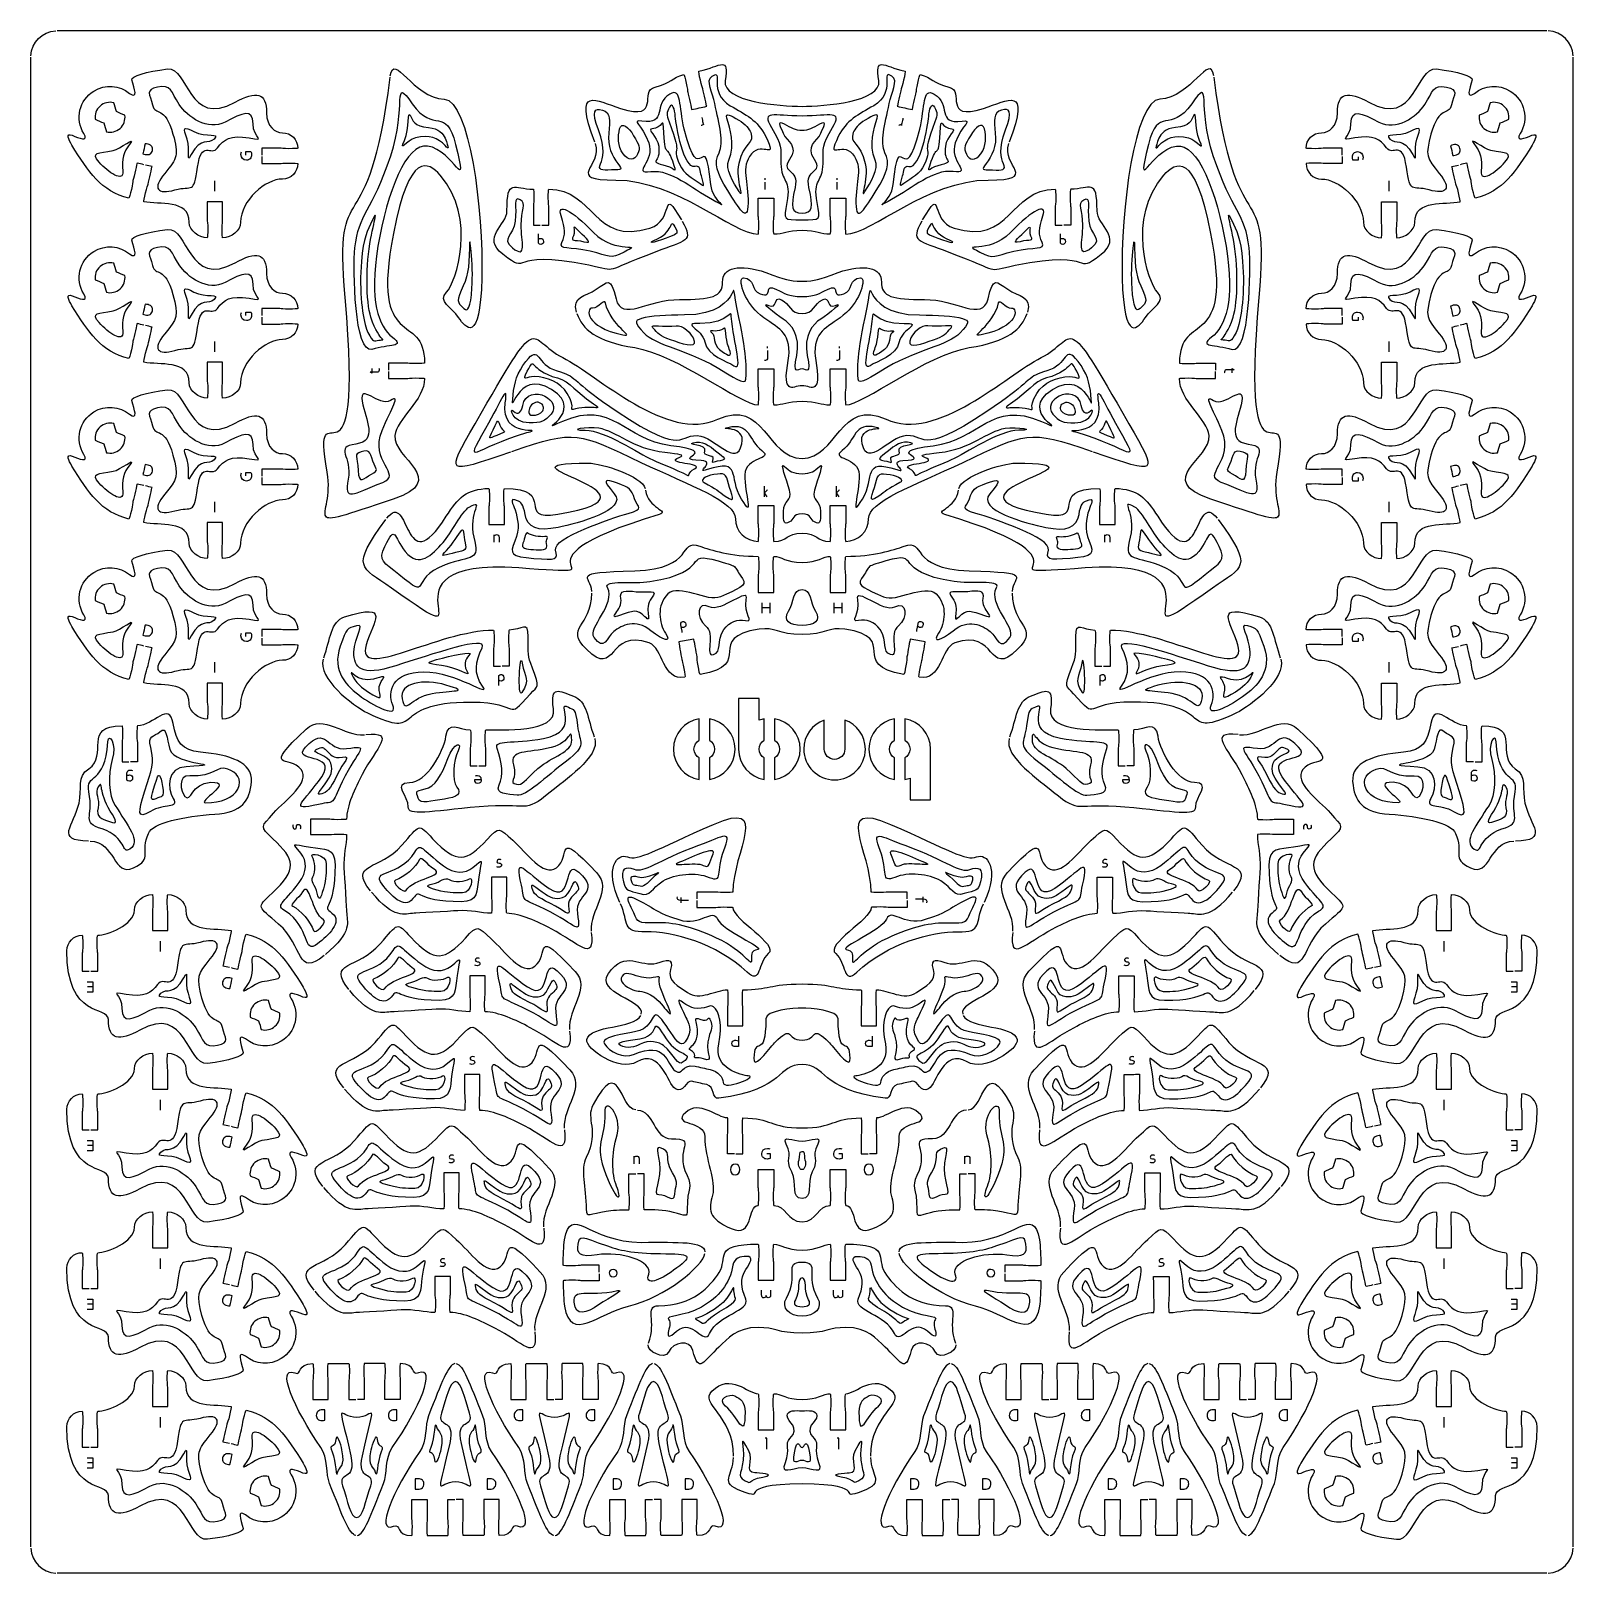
# Model space of a CAD drawing. Extents: x 0 to 300, y 0 to 300.
import ezdxf

# ---------------------------------------------------------------- set-up
doc = ezdxf.new("R2010")
doc.units = 0
doc.header["$MEASUREMENT"] = 0
doc.layers.add('DEFAULT', color=7, linetype='CONTINUOUS')

msp = doc.modelspace()

# ---------------------------------------------------------------- linework, layer by layer
at = {"layer": 'DEFAULT', "color": 1}
for points in [[(294.85, 300.1), (5.15, 300.1)], [(0, 5.25), (0, 294.95)], [(300, 5.25), (300, 294.95)], [(294.85, 0.1), (5.15, 0.1)]]:
    msp.add_lwpolyline(points, dxfattribs=at)
at = {"layer": 'DEFAULT', "color": 250}
for points in [[(35.81, 268.89), (35.81, 270.91)], [(142.84, 271.14), (142.84, 271.46)], [(142.84, 269.23), (142.84, 270.68)], [(156.85, 271.14), (156.85, 271.46)], [(156.85, 269.23), (156.85, 270.68)], [(264.19, 268.89), (264.19, 270.91)], [(35.81, 237.68), (35.81, 239.7)], [(143.3, 238.37), (143.3, 238.7)], [(157.32, 238.37), (157.32, 238.7)], [(264.19, 237.68), (264.19, 239.7)], [(142.72, 209.43), (142.72, 211.56)], [(156.72, 209.43), (156.72, 211.56)], [(35.81, 206.48), (35.81, 208.5)], [(264.19, 206.48), (264.19, 208.5)], [(142.25, 186.83), (142.25, 188.85)], [(142.25, 187.91), (143.75, 187.91)], [(143.75, 188.85), (143.75, 186.83)], [(156.25, 186.83), (156.25, 188.85)], [(156.25, 187.91), (157.75, 187.91)], [(157.75, 188.85), (157.75, 186.83)], [(35.81, 175.27), (35.81, 177.29)], [(264.19, 175.27), (264.19, 177.29)], [(126.48, 130.51), (126.48, 131.53)], [(173.53, 131.66), (173.53, 130.64)], [(25.14, 123.05), (25.14, 121.03)], [(274.86, 123.05), (274.86, 121.03)], [(10.93, 115.13), (12.07, 115.13), (12.07, 113.11), (10.98, 113.11)], [(11.02, 114.19), (12.07, 114.19)], [(287.93, 115.13), (289.07, 115.13), (289.07, 113.11), (287.97, 113.11)], [(288.02, 114.19), (289.07, 114.19)], [(25.14, 92.19), (25.14, 90.17)], [(274.86, 92.19), (274.86, 90.17)], [(10.93, 84.27), (12.07, 84.27), (12.07, 82.25), (10.98, 82.25)], [(287.93, 84.27), (289.07, 84.27), (289.07, 82.25), (287.97, 82.25)], [(11.02, 83.33), (12.07, 83.33)], [(288.02, 83.33), (289.07, 83.33)], [(25.14, 61.33), (25.14, 59.31)], [(274.86, 61.33), (274.86, 59.31)], [(10.93, 53.41), (12.07, 53.41), (12.07, 51.39), (10.98, 51.39)], [(11.02, 52.46), (12.07, 52.46)], [(287.93, 53.41), (289.07, 53.41), (289.07, 51.39), (287.97, 51.39)], [(288.02, 52.46), (289.07, 52.46)], [(25.14, 30.47), (25.14, 28.45)], [(274.86, 30.47), (274.86, 28.45)], [(143.18, 24.22), (143.18, 26.35), (142.82, 26.35)], [(157.18, 24.22), (157.18, 26.35), (156.82, 26.35)], [(10.93, 22.55), (12.07, 22.55), (12.07, 20.53), (10.97, 20.53)], [(11.02, 21.6), (12.07, 21.6)], [(287.93, 22.55), (289.07, 22.55), (289.07, 20.53), (287.97, 20.53)], [(288.02, 21.6), (289.07, 21.6)]]:
    msp.add_lwpolyline(points, dxfattribs=at)
at = {"layer": 'DEFAULT', "color": 1}
for points in [[(0, 295.25), (0.08, 297.88), (2.22, 300.02), (4.85, 300.1)], [(300, 295.25), (299.92, 297.88), (297.78, 300.02), (295.15, 300.1)], [(0, 4.95), (0.08, 2.32), (2.22, 0.18), (4.85, 0.1)], [(295.15, 0.1), (297.78, 0.18), (299.92, 2.32), (300, 4.95)]]:
    msp.add_open_spline(points, degree=3, dxfattribs=at)
for points, knots in [([(69.92, 291.36), (70.6, 296), (74.31, 287.14), (80.42, 286.81), (85.29, 286.55), (88.05, 265.23), (87.72, 252.03), (87.39, 238.83), (84.57, 242.32), (83.21, 244.31), (81.86, 246.31), (79.09, 247.47), (80.87, 249.29), (82.66, 251.12), (86.9, 263.66), (79.59, 272.04), (77.33, 274.63), (73.61, 276.81), (70.51, 260.7), (65.99, 237.24), (76.59, 245.88), (76.59, 235.48), (76.59, 235.42), (75.8, 235.37), (74.84, 235.37), (73.87, 235.37), (73.26, 235.48), (73.09, 235.48), (71.92, 235.48), (70.75, 235.48), (69.59, 235.48), (69.59, 235.03), (69.59, 234.58), (69.59, 234.13)], [0, 0, 0, 0, 1, 1, 1, 2, 2, 2, 3, 3, 3, 4, 4, 4, 5, 5, 5, 6, 6, 6, 7, 7, 7, 8, 8, 8, 9, 9, 9, 18.92, 18.92, 18.92, 22.74, 22.74, 22.74, 22.74]), ([(109.68, 278.45), (105.45, 289.74), (109.85, 286.49), (114.71, 285.01), (122.88, 282.51), (118.18, 288.44), (121.41, 289.16), (124.65, 289.88), (124.63, 291.06), (127.02, 291.6), (127.07, 291.6), (127.28, 290.85), (127.5, 289.91), (127.7, 288.96), (127.74, 288.35), (127.78, 288.18), (127.97, 287.33), (128.54, 284.77), (128.54, 284.77), (129.52, 284.99), (130.49, 285.2), (131.47, 285.42), (131.47, 285.42), (130.9, 287.98), (130.71, 288.83), (130.67, 289), (130.44, 289.58), (130.23, 290.52), (130.01, 291.46), (129.89, 292.24), (129.94, 292.25), (134.42, 293.25), (135.8, 295.3), (135.06, 290.38), (134.44, 286.35), (145.67, 285.41), (150, 285.41), (154.32, 285.41), (165.55, 286.35), (164.94, 290.38), (164.2, 295.3), (165.58, 293.25), (170.05, 292.25), (170.11, 292.24), (169.98, 291.46), (169.77, 290.52), (169.56, 289.58), (169.33, 289), (169.29, 288.83), (169.1, 287.98), (168.53, 285.42), (168.53, 285.42), (169.51, 285.2), (170.48, 284.99), (171.46, 284.77), (171.46, 284.77), (172.03, 287.33), (172.22, 288.18), (172.26, 288.35), (172.3, 288.96), (172.5, 289.91), (172.71, 290.85), (172.93, 291.6), (172.98, 291.6), (175.36, 291.06), (175.35, 289.88), (178.59, 289.16), (181.82, 288.44), (177.12, 282.51), (185.29, 285.01), (190.15, 286.49), (194.55, 289.74), (190.32, 278.45)], [0, 0, 0, 0, 1, 1, 1, 2, 2, 2, 3, 3, 3, 4, 4, 4, 5, 5, 5, 6, 6, 6, 14.501506, 14.501506, 14.501506, 15.501506, 15.501506, 15.501506, 16.501506, 16.501506, 16.501506, 17.501506, 17.501506, 17.501506, 18.501506, 18.501506, 18.501506, 19.501506, 19.501506, 19.501506, 20.501506, 20.501506, 20.501506, 21.501506, 21.501506, 21.501506, 22.501506, 22.501506, 22.501506, 23.501506, 23.501506, 23.501506, 24.501506, 24.501506, 24.501506, 32.993249, 32.993249, 32.993249, 33.993249, 33.993249, 33.993249, 34.993249, 34.993249, 34.993249, 35.993249, 35.993249, 35.993249, 36.993249, 36.993249, 36.993249, 37.993249, 37.993249, 37.993249, 38.993249, 38.993249, 38.993249, 38.993249]), ([(230.08, 291.36), (229.4, 296), (225.69, 287.14), (219.58, 286.81), (214.71, 286.55), (211.95, 265.23), (212.28, 252.03), (212.61, 238.83), (215.43, 242.32), (216.79, 244.31), (218.14, 246.31), (220.91, 247.47), (219.13, 249.29), (217.34, 251.12), (213.1, 263.66), (220.41, 272.04), (222.66, 274.63), (226.39, 276.81), (229.49, 260.7), (234.01, 237.24), (223.41, 245.88), (223.41, 235.48), (223.41, 235.42), (224.2, 235.37), (225.16, 235.37), (226.13, 235.37), (226.74, 235.48), (226.91, 235.48), (228.08, 235.48), (229.25, 235.48), (230.41, 235.48), (230.41, 235.03), (230.41, 234.57), (230.41, 234.12)], [0, 0, 0, 0, 1, 1, 1, 2, 2, 2, 3, 3, 3, 4, 4, 4, 5, 5, 5, 6, 6, 6, 7, 7, 7, 8, 8, 8, 9, 9, 9, 18.92, 18.92, 18.92, 22.75, 22.75, 22.75, 22.75]), ([(21.99, 274.06), (21.55, 274.16), (21.11, 274.27), (20.67, 274.37), (20.67, 274.37), (20.07, 271.81), (19.87, 270.96), (19.84, 270.79), (19.79, 270.17), (19.57, 269.23), (19.35, 268.3), (19.13, 267.55), (19.08, 267.55), (13.68, 268.81), (11.16, 272.76), (8, 277.85), (7.33, 278.93), (6.73, 280.29), (8.02, 279.78), (9.31, 279.27), (11.38, 278.39), (10.3, 280.12), (8.56, 282.94), (9.42, 286.64), (12.24, 288.39), (14.47, 289.78), (17.27, 289.51), (19.2, 287.94), (20.9, 286.74), (20.19, 288.75), (19.63, 290.59), (19.43, 291.23), (22.48, 292.21), (26.56, 292.68), (30.64, 293.16), (30.59, 281.15), (39.73, 286.2), (43.83, 288.47), (45.86, 288.19), (45.86, 284.13), (45.85, 281.5), (47.48, 280.28), (48.95, 280.28), (50.6, 280.28), (51.94, 278.94), (51.94, 277.28), (51.94, 277.22), (51.16, 277.18), (50.2, 277.18), (49.23, 277.18), (48.62, 277.28), (48.45, 277.28), (47.28, 277.28), (46.11, 277.28), (44.95, 277.28), (44.95, 276.83), (44.95, 276.38), (44.95, 275.93)], [0, 0, 0, 0, 3.830117, 3.830117, 3.830117, 4.830117, 4.830117, 4.830117, 5.830117, 5.830117, 5.830117, 6.830117, 6.830117, 6.830117, 7.830117, 7.830117, 7.830117, 8.830117, 8.830117, 8.830117, 9.830117, 9.830117, 9.830117, 10.830117, 10.830117, 10.830117, 11.830117, 11.830117, 11.830117, 12.830117, 12.830117, 12.830117, 13.830117, 13.830117, 13.830117, 14.830117, 14.830117, 14.830117, 15.830117, 15.830117, 15.830117, 16.830117, 16.830117, 16.830117, 17.830117, 17.830117, 17.830117, 18.830117, 18.830117, 18.830117, 19.830117, 19.830117, 19.830117, 29.750117, 29.750117, 29.750117, 33.580117, 33.580117, 33.580117, 33.580117]), ([(69.59, 233.83), (69.59, 233.38), (69.59, 232.92), (69.59, 232.47), (70.75, 232.47), (71.92, 232.47), (73.09, 232.47), (73.26, 232.47), (73.87, 232.58), (74.84, 232.58), (75.8, 232.58), (76.59, 232.53), (76.59, 232.47), (76.59, 228.3), (71.1, 224.51), (70.79, 221.36), (70.35, 216.98), (81.58, 212.75), (70.5, 209.02), (50.94, 202.44), (59.28, 204.94), (57.64, 214.23), (54.32, 232.99), (64.93, 205.18), (61.13, 248.26), (58.9, 273.54), (65.65, 256.82), (69.89, 291.06)], [0, 0, 0, 0, 3.84, 3.84, 3.84, 13.76, 13.76, 13.76, 14.76, 14.76, 14.76, 15.76, 15.76, 15.76, 16.76, 16.76, 16.76, 17.76, 17.76, 17.76, 18.76, 18.76, 18.76, 19.76, 19.76, 19.76, 20.76, 20.76, 20.76, 20.76]), ([(230.11, 291.06), (234.35, 256.82), (241.1, 273.54), (238.87, 248.26), (235.06, 205.18), (245.68, 232.99), (242.36, 214.23), (240.72, 204.94), (249.06, 202.44), (229.5, 209.02), (218.42, 212.75), (229.65, 216.98), (229.21, 221.36), (228.89, 224.51), (223.41, 228.3), (223.41, 232.47), (223.41, 232.53), (224.2, 232.58), (225.16, 232.58), (226.13, 232.58), (226.74, 232.47), (226.91, 232.47), (228.08, 232.47), (229.25, 232.47), (230.41, 232.47), (230.41, 232.92), (230.41, 233.37), (230.41, 233.82)], [0, 0, 0, 0, 1, 1, 1, 2, 2, 2, 3, 3, 3, 4, 4, 4, 5, 5, 5, 6, 6, 6, 7, 7, 7, 16.92, 16.92, 16.92, 20.75, 20.75, 20.75, 20.75]), ([(255.05, 275.93), (255.05, 276.38), (255.05, 276.83), (255.05, 277.28), (253.89, 277.28), (252.72, 277.28), (251.55, 277.28), (251.38, 277.28), (250.77, 277.18), (249.8, 277.18), (248.84, 277.18), (248.05, 277.22), (248.05, 277.28), (248.05, 278.94), (249.39, 280.28), (251.05, 280.28), (252.52, 280.28), (254.15, 281.5), (254.14, 284.13), (254.14, 288.19), (256.17, 288.47), (260.27, 286.2), (269.4, 281.15), (269.36, 293.16), (273.44, 292.68), (277.52, 292.21), (280.57, 291.23), (280.37, 290.59), (279.81, 288.75), (279.1, 286.74), (280.8, 287.94), (282.73, 289.51), (285.53, 289.78), (287.76, 288.39), (290.57, 286.64), (291.44, 282.94), (289.7, 280.12), (288.62, 278.39), (290.69, 279.27), (291.98, 279.78), (293.27, 280.29), (292.67, 278.93), (292, 277.85), (288.84, 272.76), (286.32, 268.81), (280.92, 267.55), (280.87, 267.55), (280.65, 268.3), (280.43, 269.23), (280.21, 270.17), (280.16, 270.79), (280.13, 270.96), (279.93, 271.81), (279.33, 274.37), (279.33, 274.37), (278.89, 274.27), (278.45, 274.16), (278.02, 274.06)], [0, 0, 0, 0, 3.82, 3.82, 3.82, 13.74, 13.74, 13.74, 14.74, 14.74, 14.74, 15.74, 15.74, 15.74, 16.74, 16.74, 16.74, 17.74, 17.74, 17.74, 18.74, 18.74, 18.74, 19.74, 19.74, 19.74, 20.74, 20.74, 20.74, 21.74, 21.74, 21.74, 22.74, 22.74, 22.74, 23.74, 23.74, 23.74, 24.74, 24.74, 24.74, 25.74, 25.74, 25.74, 26.74, 26.74, 26.74, 27.74, 27.74, 27.74, 28.74, 28.74, 28.74, 29.74, 29.74, 29.74, 33.56038, 33.56038, 33.56038, 33.56038]), ([(14.7, 280.46), (14.52, 281.04), (14.35, 281.61), (14.17, 282.19), (13.62, 282.42), (13.07, 282.66), (12.52, 282.89), (12.39, 283.82), (12.71, 284.79), (13.46, 285.46), (14.21, 286.13), (15.21, 286.34), (16.12, 286.11), (16.29, 285.54), (16.46, 284.96), (16.64, 284.39), (17.19, 284.16), (17.74, 283.92), (18.29, 283.68), (18.41, 282.75), (18.1, 281.78), (17.35, 281.11), (16.6, 280.45), (15.6, 280.24), (14.7, 280.46)], [0, 0, 0, 0, 5.11489, 5.11489, 5.11489, 10.213527, 10.213527, 10.213527, 11.213527, 11.213527, 11.213527, 12.213527, 12.213527, 12.213527, 17.299592, 17.299592, 17.299592, 22.411353, 22.411353, 22.411353, 23.411353, 23.411353, 23.411353, 24.411353, 24.411353, 24.411353, 24.411353]), ([(282.65, 281.11), (281.9, 281.78), (281.59, 282.75), (281.71, 283.68), (282.26, 283.92), (282.81, 284.16), (283.36, 284.39), (283.54, 284.96), (283.71, 285.54), (283.88, 286.11), (284.79, 286.34), (285.79, 286.13), (286.54, 285.46), (287.29, 284.79), (287.61, 283.82), (287.48, 282.89), (286.93, 282.66), (286.38, 282.42), (285.83, 282.19), (285.65, 281.61), (285.48, 281.04), (285.3, 280.46), (284.4, 280.24), (283.4, 280.45), (282.65, 281.11)], [1, 1, 1, 1, 2, 2, 2, 7.111761, 7.111761, 7.111761, 12.197826, 12.197826, 12.197826, 13.197826, 13.197826, 13.197826, 14.197826, 14.197826, 14.197826, 19.296463, 19.296463, 19.296463, 24.411353, 24.411353, 24.411353, 25.411353, 25.411353, 25.411353, 25.411353]), ([(109.78, 278.17), (111.29, 273.69), (103.61, 271.08), (113.8, 271.08), (125.58, 271.08), (136.43, 260.58), (141.49, 260.58), (141.55, 260.58), (141.59, 261.37), (141.59, 262.33), (141.59, 263.3), (141.49, 263.91), (141.49, 264.08), (141.49, 264.96), (141.49, 267.58), (141.49, 267.58), (142.49, 267.58), (143.49, 267.58), (144.49, 267.58), (144.49, 266.42), (144.49, 265.25), (144.49, 264.08), (144.49, 263.91), (144.39, 263.3), (144.39, 262.33), (144.39, 261.37), (144.44, 260.59), (144.49, 260.59), (146.48, 260.59), (146.96, 261.3), (150, 261.3), (153.04, 261.3), (153.52, 260.59), (155.51, 260.59), (155.56, 260.59), (155.61, 261.37), (155.61, 262.33), (155.61, 263.3), (155.51, 263.91), (155.51, 264.08), (155.51, 265.25), (155.51, 266.42), (155.51, 267.58), (156.51, 267.58), (157.51, 267.58), (158.5, 267.58), (158.5, 266.42), (158.5, 265.25), (158.5, 264.08), (158.5, 263.91), (158.41, 263.3), (158.41, 262.33), (158.41, 261.37), (158.45, 260.58), (158.5, 260.58), (163.57, 260.58), (174.42, 271.08), (186.2, 271.08), (196.38, 271.08), (188.71, 273.69), (190.22, 278.17)], [0, 0, 0, 0, 1, 1, 1, 2, 2, 2, 3, 3, 3, 4, 4, 4, 5, 5, 5, 13.49, 13.49, 13.49, 23.41, 23.41, 23.41, 24.41, 24.41, 24.41, 25.41, 25.41, 25.41, 26.41, 26.41, 26.41, 27.41, 27.41, 27.41, 28.41, 28.41, 28.41, 29.41, 29.41, 29.41, 39.33, 39.33, 39.33, 47.83, 47.83, 47.83, 57.75, 57.75, 57.75, 58.75, 58.75, 58.75, 59.75, 59.75, 59.75, 60.75, 60.75, 60.75, 61.75, 61.75, 61.75, 61.75]), ([(44.95, 275.63), (44.95, 275.18), (44.95, 274.73), (44.95, 274.28), (46.11, 274.28), (47.28, 274.28), (48.45, 274.28), (48.62, 274.28), (49.23, 274.38), (50.2, 274.38), (51.16, 274.38), (51.94, 274.33), (51.94, 274.28), (51.94, 272.62), (50.6, 271.28), (48.94, 271.28), (45.67, 271.28), (40.81, 267.11), (40.81, 262.86), (40.81, 261.2), (38.97, 259.86), (37.31, 259.86), (37.26, 259.86), (37.21, 260.64), (37.21, 261.61), (37.21, 262.58), (37.31, 263.18), (37.31, 263.36), (37.31, 264.52), (37.31, 265.69), (37.31, 266.86), (36.31, 266.86), (35.31, 266.86), (34.31, 266.86), (34.31, 265.69), (34.31, 264.52), (34.31, 263.36), (34.31, 263.18), (34.41, 262.58), (34.41, 261.61), (34.41, 260.64), (34.37, 259.86), (34.31, 259.86), (32.65, 259.86), (30.81, 261.2), (30.81, 262.86), (30.81, 267.45), (24.92, 266.18), (22, 266.87), (21.94, 266.88), (22.08, 267.65), (22.3, 268.59), (22.52, 269.54), (22.75, 270.11), (22.79, 270.28), (23, 271.13), (23.59, 273.69), (23.59, 273.69), (23.15, 273.79), (22.71, 273.89), (22.28, 274)], [0, 0, 0, 0, 3.82, 3.82, 3.82, 13.74, 13.74, 13.74, 14.74, 14.74, 14.74, 15.74, 15.74, 15.74, 16.74, 16.74, 16.74, 17.74, 17.74, 17.74, 18.74, 18.74, 18.74, 19.74, 19.74, 19.74, 20.74, 20.74, 20.74, 30.67, 30.67, 30.67, 39.17, 39.17, 39.17, 49.1, 49.1, 49.1, 50.1, 50.1, 50.1, 51.1, 51.1, 51.1, 52.1, 52.1, 52.1, 53.1, 53.1, 53.1, 54.1, 54.1, 54.1, 55.1, 55.1, 55.1, 56.1, 56.1, 56.1, 59.930117, 59.930117, 59.930117, 59.930117]), ([(255.05, 275.63), (255.05, 275.18), (255.05, 274.73), (255.05, 274.28), (253.89, 274.28), (252.72, 274.28), (251.55, 274.28), (251.38, 274.28), (250.77, 274.38), (249.8, 274.38), (248.84, 274.38), (248.05, 274.33), (248.05, 274.28), (248.05, 272.62), (249.4, 271.28), (251.06, 271.28), (254.33, 271.28), (259.19, 267.11), (259.19, 262.86), (259.19, 261.2), (261.03, 259.86), (262.69, 259.86), (262.74, 259.86), (262.79, 260.64), (262.79, 261.61), (262.79, 262.58), (262.69, 263.18), (262.69, 263.36), (262.69, 264.52), (262.69, 265.69), (262.69, 266.86), (263.69, 266.86), (264.69, 266.86), (265.69, 266.86), (265.69, 265.69), (265.69, 264.52), (265.69, 263.36), (265.69, 263.18), (265.59, 262.58), (265.59, 261.61), (265.59, 260.64), (265.63, 259.86), (265.69, 259.86), (267.35, 259.86), (269.19, 261.2), (269.19, 262.86), (269.19, 267.45), (275.08, 266.18), (278, 266.87), (278.05, 266.88), (277.92, 267.65), (277.7, 268.59), (277.48, 269.54), (277.25, 270.11), (277.2, 270.28), (277, 271.13), (276.41, 273.69), (276.41, 273.69), (276.85, 273.79), (277.28, 273.89), (277.72, 274)], [0, 0, 0, 0, 3.83, 3.83, 3.83, 13.75, 13.75, 13.75, 14.75, 14.75, 14.75, 15.75, 15.75, 15.75, 16.75, 16.75, 16.75, 17.75, 17.75, 17.75, 18.75, 18.75, 18.75, 19.75, 19.75, 19.75, 20.75, 20.75, 20.75, 30.68, 30.68, 30.68, 39.18, 39.18, 39.18, 49.11, 49.11, 49.11, 50.11, 50.11, 50.11, 51.11, 51.11, 51.11, 52.11, 52.11, 52.11, 53.11, 53.11, 53.11, 54.11, 54.11, 54.11, 55.11, 55.11, 55.11, 56.11, 56.11, 56.11, 59.940117, 59.940117, 59.940117, 59.940117]), ([(126.69, 263.05), (128.99, 259.07), (127.49, 259.35), (121.47, 257.08), (110.66, 253.01), (114.7, 253.28), (108.54, 254.5), (91.93, 257.79), (97.53, 252.17), (91.8, 256.64), (87.54, 259.96), (92.61, 262.21), (92.61, 265.11), (92.61, 271.59), (93.92, 269.3), (97.75, 269.3), (97.8, 269.3), (97.85, 268.51), (97.85, 267.55), (97.85, 266.58), (97.75, 265.97), (97.75, 265.8), (97.75, 264.63), (97.75, 263.46), (97.75, 262.3), (98.2, 262.3), (98.65, 262.3), (99.1, 262.3)], [0, 0, 0, 0, 1, 1, 1, 2, 2, 2, 3, 3, 3, 4, 4, 4, 5, 5, 5, 6, 6, 6, 7, 7, 7, 16.92, 16.92, 16.92, 20.75, 20.75, 20.75, 20.75]), ([(99.4, 262.3), (99.85, 262.3), (100.3, 262.3), (100.75, 262.3), (100.75, 263.46), (100.75, 264.63), (100.75, 265.8), (100.75, 265.97), (100.65, 266.58), (100.65, 267.55), (100.65, 268.51), (100.69, 269.3), (100.75, 269.3), (109.66, 269.3), (109.31, 258.35), (120.41, 261.7), (125.28, 263.17), (122.42, 270.37), (126.54, 263.31)], [0, 0, 0, 0, 3.83, 3.83, 3.83, 13.75, 13.75, 13.75, 14.75, 14.75, 14.75, 15.75, 15.75, 15.75, 16.75, 16.75, 16.75, 17.75, 17.75, 17.75, 17.75]), ([(173.31, 263.05), (171.01, 259.07), (172.51, 259.35), (178.53, 257.08), (189.34, 253.01), (185.3, 253.28), (191.46, 254.5), (208.07, 257.79), (202.47, 252.17), (208.2, 256.64), (212.46, 259.96), (207.39, 262.21), (207.39, 265.11), (207.39, 271.59), (206.08, 269.3), (202.26, 269.3), (202.2, 269.3), (202.15, 268.51), (202.15, 267.55), (202.15, 266.58), (202.26, 265.97), (202.26, 265.8), (202.26, 264.63), (202.26, 263.46), (202.26, 262.3), (201.8, 262.3), (201.35, 262.3), (200.9, 262.3)], [0, 0, 0, 0, 1, 1, 1, 2, 2, 2, 3, 3, 3, 4, 4, 4, 5, 5, 5, 6, 6, 6, 7, 7, 7, 16.92, 16.92, 16.92, 20.76, 20.76, 20.76, 20.76]), ([(173.46, 263.31), (177.59, 270.37), (174.72, 263.17), (179.59, 261.7), (190.69, 258.35), (190.34, 269.3), (199.25, 269.3), (199.31, 269.3), (199.36, 268.51), (199.36, 267.55), (199.36, 266.58), (199.25, 265.97), (199.25, 265.8), (199.25, 264.63), (199.25, 263.46), (199.25, 262.3), (199.7, 262.3), (200.15, 262.3), (200.6, 262.3)], [0, 0, 0, 0, 1, 1, 1, 2, 2, 2, 3, 3, 3, 4, 4, 4, 13.92, 13.92, 13.92, 17.74, 17.74, 17.74, 17.74]), ([(21.99, 242.86), (21.55, 242.96), (21.11, 243.06), (20.67, 243.16), (20.67, 243.16), (20.07, 240.6), (19.87, 239.75), (19.84, 239.58), (19.79, 238.97), (19.57, 238.03), (19.35, 237.09), (19.13, 236.35), (19.08, 236.35), (13.68, 237.61), (11.16, 241.55), (8, 246.64), (7.33, 247.72), (6.73, 249.08), (8.02, 248.57), (9.31, 248.06), (11.38, 247.18), (10.3, 248.92), (8.56, 251.73), (9.42, 255.44), (12.24, 257.18), (14.47, 258.57), (17.27, 258.3), (19.2, 256.73), (20.9, 255.53), (20.19, 257.54), (19.63, 259.39), (19.43, 260.02), (22.48, 261), (26.56, 261.47), (30.64, 261.95), (30.59, 249.94), (39.73, 254.99), (43.83, 257.26), (45.86, 256.98), (45.86, 252.92), (45.85, 250.29), (47.48, 249.07), (48.95, 249.07), (50.6, 249.07), (51.94, 247.73), (51.94, 246.07), (51.94, 246.02), (51.16, 245.97), (50.2, 245.97), (49.23, 245.97), (48.62, 246.07), (48.45, 246.07), (47.28, 246.07), (46.11, 246.07), (44.95, 246.07), (44.95, 245.62), (44.95, 245.17), (44.95, 244.72)], [0, 0, 0, 0, 3.830117, 3.830117, 3.830117, 4.830117, 4.830117, 4.830117, 5.830117, 5.830117, 5.830117, 6.830117, 6.830117, 6.830117, 7.830117, 7.830117, 7.830117, 8.830117, 8.830117, 8.830117, 9.830117, 9.830117, 9.830117, 10.830117, 10.830117, 10.830117, 11.830117, 11.830117, 11.830117, 12.830117, 12.830117, 12.830117, 13.830117, 13.830117, 13.830117, 14.830117, 14.830117, 14.830117, 15.830117, 15.830117, 15.830117, 16.830117, 16.830117, 16.830117, 17.830117, 17.830117, 17.830117, 18.830117, 18.830117, 18.830117, 19.830117, 19.830117, 19.830117, 29.750117, 29.750117, 29.750117, 33.580117, 33.580117, 33.580117, 33.580117]), ([(255.05, 244.72), (255.05, 245.17), (255.05, 245.62), (255.05, 246.07), (253.89, 246.07), (252.72, 246.07), (251.55, 246.07), (251.38, 246.07), (250.77, 245.97), (249.8, 245.97), (248.84, 245.97), (248.05, 246.02), (248.05, 246.07), (248.05, 247.73), (249.39, 249.07), (251.05, 249.07), (252.52, 249.07), (254.15, 250.29), (254.14, 252.92), (254.14, 256.98), (256.17, 257.26), (260.27, 254.99), (269.4, 249.94), (269.36, 261.95), (273.44, 261.47), (277.52, 261), (280.57, 260.02), (280.37, 259.39), (279.81, 257.54), (279.1, 255.53), (280.8, 256.73), (282.73, 258.3), (285.53, 258.57), (287.76, 257.18), (290.57, 255.44), (291.44, 251.73), (289.7, 248.92), (288.62, 247.18), (290.69, 248.06), (291.98, 248.57), (293.27, 249.08), (292.67, 247.72), (292, 246.64), (288.84, 241.55), (286.32, 237.61), (280.92, 236.35), (280.87, 236.35), (280.65, 237.09), (280.43, 238.03), (280.21, 238.97), (280.16, 239.58), (280.13, 239.75), (279.93, 240.6), (279.33, 243.16), (279.33, 243.16), (278.89, 243.06), (278.45, 242.96), (278.02, 242.86)], [0, 0, 0, 0, 3.82, 3.82, 3.82, 13.74, 13.74, 13.74, 14.74, 14.74, 14.74, 15.74, 15.74, 15.74, 16.74, 16.74, 16.74, 17.74, 17.74, 17.74, 18.74, 18.74, 18.74, 19.74, 19.74, 19.74, 20.74, 20.74, 20.74, 21.74, 21.74, 21.74, 22.74, 22.74, 22.74, 23.74, 23.74, 23.74, 24.74, 24.74, 24.74, 25.74, 25.74, 25.74, 26.74, 26.74, 26.74, 27.74, 27.74, 27.74, 28.74, 28.74, 28.74, 29.74, 29.74, 29.74, 33.56038, 33.56038, 33.56038, 33.56038]), ([(14.7, 249.25), (14.52, 249.83), (14.35, 250.4), (14.17, 250.98), (13.62, 251.21), (13.07, 251.45), (12.52, 251.69), (12.39, 252.61), (12.71, 253.58), (13.46, 254.25), (14.21, 254.92), (15.21, 255.14), (16.12, 254.9), (16.29, 254.33), (16.46, 253.76), (16.64, 253.18), (17.19, 252.95), (17.74, 252.71), (18.29, 252.48), (18.41, 251.55), (18.1, 250.58), (17.35, 249.91), (16.6, 249.24), (15.6, 249.03), (14.7, 249.25)], [0, 0, 0, 0, 5.11489, 5.11489, 5.11489, 10.213527, 10.213527, 10.213527, 11.213527, 11.213527, 11.213527, 12.213527, 12.213527, 12.213527, 17.299592, 17.299592, 17.299592, 22.411353, 22.411353, 22.411353, 23.411353, 23.411353, 23.411353, 24.411353, 24.411353, 24.411353, 24.411353]), ([(282.65, 249.91), (281.9, 250.58), (281.59, 251.55), (281.71, 252.48), (282.26, 252.71), (282.81, 252.95), (283.36, 253.18), (283.54, 253.76), (283.71, 254.33), (283.88, 254.9), (284.79, 255.14), (285.79, 254.92), (286.54, 254.25), (287.29, 253.58), (287.61, 252.61), (287.48, 251.69), (286.93, 251.45), (286.38, 251.21), (285.83, 250.98), (285.65, 250.4), (285.48, 249.83), (285.3, 249.25), (284.4, 249.03), (283.4, 249.24), (282.65, 249.91)], [1, 1, 1, 1, 2, 2, 2, 7.111761, 7.111761, 7.111761, 12.197826, 12.197826, 12.197826, 13.197826, 13.197826, 13.197826, 14.197826, 14.197826, 14.197826, 19.296463, 19.296463, 19.296463, 24.411353, 24.411353, 24.411353, 25.411353, 25.411353, 25.411353, 25.411353]), ([(106.13, 245.41), (105.26, 248.42), (107.79, 248.44), (109.99, 249.83), (112.23, 251.24), (112.76, 252.5), (113.82, 247.97), (114.88, 243.43), (120.12, 247.92), (126.18, 247.84), (132.24, 247.76), (134.73, 248.42), (134.56, 251.24), (134.4, 254.06), (137.96, 254.88), (142.99, 253.09), (147.06, 251.64), (147.17, 251.43), (150, 251.43), (152.83, 251.43), (152.94, 251.64), (157.01, 253.09), (162.04, 254.88), (165.61, 254.06), (165.44, 251.24), (165.27, 248.42), (167.77, 247.76), (173.82, 247.84), (179.88, 247.92), (185.12, 243.43), (186.18, 247.97), (187.24, 252.5), (187.77, 251.24), (190.01, 249.83), (192.21, 248.44), (194.75, 248.42), (193.87, 245.41)], [0, 0, 0, 0, 1, 1, 1, 2, 2, 2, 3, 3, 3, 4, 4, 4, 5, 5, 5, 6, 6, 6, 7, 7, 7, 8, 8, 8, 9, 9, 9, 10, 10, 10, 11, 11, 11, 12, 12, 12, 12]), ([(93.27, 218.18), (80.52, 213.74), (80.68, 213.69), (86.41, 223.68), (99.59, 246.63), (96.2, 240.19), (103.5, 236.53), (110.23, 233.16), (123.77, 219.95), (133.62, 224.55), (142.65, 228.77), (143.12, 216.92), (150, 216.92), (156.88, 216.92), (157.34, 228.77), (166.37, 224.55), (176.23, 219.95), (189.76, 233.16), (196.5, 236.53), (203.8, 240.19), (200.4, 246.63), (213.58, 223.68), (219.32, 213.69), (219.48, 213.74), (206.73, 218.18)], [0, 0, 0, 0, 1, 1, 1, 2, 2, 2, 3, 3, 3, 4, 4, 4, 5, 5, 5, 6, 6, 6, 7, 7, 7, 8, 8, 8, 8]), ([(44.95, 244.42), (44.95, 243.97), (44.95, 243.52), (44.95, 243.07), (46.11, 243.07), (47.28, 243.07), (48.45, 243.07), (48.62, 243.07), (49.23, 243.17), (50.2, 243.17), (51.16, 243.17), (51.94, 243.13), (51.94, 243.07), (51.94, 241.41), (50.6, 240.07), (48.94, 240.07), (45.67, 240.07), (40.81, 235.91), (40.81, 231.65), (40.81, 229.99), (38.97, 228.65), (37.31, 228.65), (37.26, 228.65), (37.21, 229.43), (37.21, 230.4), (37.21, 231.37), (37.31, 231.98), (37.31, 232.15), (37.31, 233.32), (37.31, 234.48), (37.31, 235.65), (36.31, 235.65), (35.31, 235.65), (34.31, 235.65), (34.31, 234.48), (34.31, 233.32), (34.31, 232.15), (34.31, 231.98), (34.41, 231.37), (34.41, 230.4), (34.41, 229.43), (34.37, 228.65), (34.31, 228.65), (32.65, 228.65), (30.81, 229.99), (30.81, 231.65), (30.81, 236.25), (24.92, 234.97), (22, 235.66), (21.94, 235.68), (22.08, 236.45), (22.3, 237.39), (22.52, 238.33), (22.75, 238.9), (22.79, 239.07), (23, 239.92), (23.59, 242.48), (23.59, 242.48), (23.15, 242.58), (22.71, 242.69), (22.28, 242.79)], [0, 0, 0, 0, 3.82, 3.82, 3.82, 13.74, 13.74, 13.74, 14.74, 14.74, 14.74, 15.74, 15.74, 15.74, 16.74, 16.74, 16.74, 17.74, 17.74, 17.74, 18.74, 18.74, 18.74, 19.74, 19.74, 19.74, 20.74, 20.74, 20.74, 30.67, 30.67, 30.67, 39.17, 39.17, 39.17, 49.1, 49.1, 49.1, 50.1, 50.1, 50.1, 51.1, 51.1, 51.1, 52.1, 52.1, 52.1, 53.1, 53.1, 53.1, 54.1, 54.1, 54.1, 55.1, 55.1, 55.1, 56.1, 56.1, 56.1, 59.930117, 59.930117, 59.930117, 59.930117]), ([(106.22, 245.12), (107.25, 242.04), (109.92, 239.71), (117.46, 238.48), (125.76, 237.13), (138.09, 227.34), (141.49, 227.34), (141.54, 227.34), (141.59, 228.12), (141.59, 229.09), (141.59, 230.06), (141.49, 230.67), (141.49, 230.84), (141.49, 232.01), (141.49, 233.18), (141.49, 234.34), (142.49, 234.34), (143.49, 234.34), (144.49, 234.34), (144.49, 233.18), (144.49, 232.01), (144.49, 230.84), (144.49, 230.67), (144.39, 230.06), (144.39, 229.09), (144.39, 228.12), (144.44, 227.34), (144.49, 227.34), (146.47, 227.34), (146.95, 228.06), (150, 228.06), (153.04, 228.06), (153.53, 227.34), (155.51, 227.34), (155.56, 227.34), (155.61, 228.12), (155.61, 229.09), (155.61, 230.06), (155.51, 230.67), (155.51, 230.84), (155.51, 232.01), (155.51, 233.18), (155.51, 234.34), (156.51, 234.34), (157.51, 234.34), (158.51, 234.34), (158.51, 233.18), (158.51, 232.01), (158.51, 230.84), (158.51, 230.67), (158.41, 230.06), (158.41, 229.09), (158.41, 228.12), (158.46, 227.34), (158.51, 227.34), (161.91, 227.34), (174.24, 237.13), (182.54, 238.48), (190.08, 239.71), (192.75, 242.04), (193.78, 245.12)], [0, 0, 0, 0, 1, 1, 1, 2, 2, 2, 3, 3, 3, 4, 4, 4, 13.93, 13.93, 13.93, 22.43, 22.43, 22.43, 32.36, 32.36, 32.36, 33.36, 33.36, 33.36, 34.36, 34.36, 34.36, 35.36, 35.36, 35.36, 36.36, 36.36, 36.36, 37.36, 37.36, 37.36, 38.36, 38.36, 38.36, 48.29, 48.29, 48.29, 56.79, 56.79, 56.79, 66.72, 66.72, 66.72, 67.72, 67.72, 67.72, 68.72, 68.72, 68.72, 69.72, 69.72, 69.72, 70.72, 70.72, 70.72, 70.72]), ([(255.05, 244.42), (255.05, 243.97), (255.05, 243.52), (255.05, 243.07), (253.89, 243.07), (252.72, 243.07), (251.55, 243.07), (251.38, 243.07), (250.77, 243.17), (249.8, 243.17), (248.84, 243.17), (248.05, 243.13), (248.05, 243.07), (248.05, 241.41), (249.4, 240.07), (251.06, 240.07), (254.33, 240.07), (259.19, 235.91), (259.19, 231.65), (259.19, 229.99), (261.03, 228.65), (262.69, 228.65), (262.74, 228.65), (262.79, 229.43), (262.79, 230.4), (262.79, 231.37), (262.69, 231.98), (262.69, 232.15), (262.69, 233.32), (262.69, 234.48), (262.69, 235.65), (263.69, 235.65), (264.69, 235.65), (265.69, 235.65), (265.69, 234.48), (265.69, 233.32), (265.69, 232.15), (265.69, 231.98), (265.59, 231.37), (265.59, 230.4), (265.59, 229.43), (265.63, 228.65), (265.69, 228.65), (267.35, 228.65), (269.19, 229.99), (269.19, 231.65), (269.19, 236.25), (275.08, 234.97), (278, 235.66), (278.05, 235.68), (277.92, 236.45), (277.7, 237.39), (277.48, 238.33), (277.25, 238.9), (277.2, 239.07), (277, 239.92), (276.41, 242.48), (276.41, 242.48), (276.85, 242.58), (277.28, 242.69), (277.72, 242.79)], [0, 0, 0, 0, 3.83, 3.83, 3.83, 13.75, 13.75, 13.75, 14.75, 14.75, 14.75, 15.75, 15.75, 15.75, 16.75, 16.75, 16.75, 17.75, 17.75, 17.75, 18.75, 18.75, 18.75, 19.75, 19.75, 19.75, 20.75, 20.75, 20.75, 30.68, 30.68, 30.68, 39.18, 39.18, 39.18, 49.11, 49.11, 49.11, 50.11, 50.11, 50.11, 51.11, 51.11, 51.11, 52.11, 52.11, 52.11, 53.11, 53.11, 53.11, 54.11, 54.11, 54.11, 55.11, 55.11, 55.11, 56.11, 56.11, 56.11, 59.940117, 59.940117, 59.940117, 59.940117]), ([(21.99, 211.65), (21.55, 211.75), (21.11, 211.85), (20.67, 211.95), (20.67, 211.95), (20.07, 209.4), (19.87, 208.54), (19.84, 208.37), (19.79, 207.76), (19.57, 206.82), (19.35, 205.89), (19.13, 205.14), (19.08, 205.14), (13.68, 206.4), (11.16, 210.34), (8, 215.43), (7.33, 216.52), (6.73, 217.87), (8.02, 217.36), (9.31, 216.86), (11.38, 215.98), (10.3, 217.71), (8.56, 220.52), (9.42, 224.23), (12.24, 225.97), (14.47, 227.36), (17.27, 227.1), (19.2, 225.52), (20.9, 224.33), (20.19, 226.33), (19.63, 228.18), (19.43, 228.81), (22.48, 229.79), (26.56, 230.27), (30.64, 230.74), (30.59, 218.74), (39.73, 223.79), (43.83, 226.06), (45.86, 225.78), (45.86, 221.71), (45.85, 219.08), (47.48, 217.86), (48.95, 217.86), (50.6, 217.86), (51.94, 216.52), (51.94, 214.86), (51.94, 214.81), (51.16, 214.76), (50.2, 214.76), (49.23, 214.76), (48.62, 214.86), (48.45, 214.86), (47.28, 214.86), (46.11, 214.86), (44.95, 214.86), (44.95, 214.41), (44.95, 213.96), (44.95, 213.51)], [0, 0, 0, 0, 3.830117, 3.830117, 3.830117, 4.830117, 4.830117, 4.830117, 5.830117, 5.830117, 5.830117, 6.830117, 6.830117, 6.830117, 7.830117, 7.830117, 7.830117, 8.830117, 8.830117, 8.830117, 9.830117, 9.830117, 9.830117, 10.830117, 10.830117, 10.830117, 11.830117, 11.830117, 11.830117, 12.830117, 12.830117, 12.830117, 13.830117, 13.830117, 13.830117, 14.830117, 14.830117, 14.830117, 15.830117, 15.830117, 15.830117, 16.830117, 16.830117, 16.830117, 17.830117, 17.830117, 17.830117, 18.830117, 18.830117, 18.830117, 19.830117, 19.830117, 19.830117, 29.750117, 29.750117, 29.750117, 33.580117, 33.580117, 33.580117, 33.580117]), ([(255.05, 213.51), (255.05, 213.96), (255.05, 214.41), (255.05, 214.86), (253.89, 214.86), (252.72, 214.86), (251.55, 214.86), (251.38, 214.86), (250.77, 214.76), (249.8, 214.76), (248.84, 214.76), (248.05, 214.81), (248.05, 214.86), (248.05, 216.52), (249.39, 217.86), (251.05, 217.86), (252.52, 217.86), (254.15, 219.08), (254.14, 221.71), (254.14, 225.78), (256.17, 226.06), (260.27, 223.79), (269.4, 218.74), (269.36, 230.74), (273.44, 230.27), (277.52, 229.79), (280.57, 228.81), (280.37, 228.18), (279.81, 226.33), (279.1, 224.33), (280.8, 225.52), (282.73, 227.1), (285.53, 227.36), (287.76, 225.97), (290.57, 224.23), (291.44, 220.52), (289.7, 217.71), (288.62, 215.98), (290.69, 216.86), (291.98, 217.36), (293.27, 217.87), (292.67, 216.52), (292, 215.43), (288.84, 210.34), (286.32, 206.4), (280.92, 205.14), (280.87, 205.14), (280.65, 205.89), (280.43, 206.82), (280.21, 207.76), (280.16, 208.37), (280.13, 208.54), (279.93, 209.4), (279.33, 211.95), (279.33, 211.95), (278.89, 211.85), (278.45, 211.75), (278.02, 211.65)], [0, 0, 0, 0, 3.82, 3.82, 3.82, 13.74, 13.74, 13.74, 14.74, 14.74, 14.74, 15.74, 15.74, 15.74, 16.74, 16.74, 16.74, 17.74, 17.74, 17.74, 18.74, 18.74, 18.74, 19.74, 19.74, 19.74, 20.74, 20.74, 20.74, 21.74, 21.74, 21.74, 22.74, 22.74, 22.74, 23.74, 23.74, 23.74, 24.74, 24.74, 24.74, 25.74, 25.74, 25.74, 26.74, 26.74, 26.74, 27.74, 27.74, 27.74, 28.74, 28.74, 28.74, 29.74, 29.74, 29.74, 33.56038, 33.56038, 33.56038, 33.56038]), ([(14.7, 218.05), (14.52, 218.62), (14.35, 219.2), (14.17, 219.77), (13.62, 220.01), (13.07, 220.24), (12.52, 220.48), (12.39, 221.41), (12.71, 222.38), (13.46, 223.05), (14.21, 223.71), (15.21, 223.93), (16.12, 223.7), (16.29, 223.12), (16.46, 222.55), (16.64, 221.98), (17.19, 221.74), (17.74, 221.5), (18.29, 221.27), (18.41, 220.34), (18.1, 219.37), (17.35, 218.7), (16.6, 218.03), (15.6, 217.83), (14.7, 218.05)], [0, 0, 0, 0, 5.11489, 5.11489, 5.11489, 10.213527, 10.213527, 10.213527, 11.213527, 11.213527, 11.213527, 12.213527, 12.213527, 12.213527, 17.299592, 17.299592, 17.299592, 22.411353, 22.411353, 22.411353, 23.411353, 23.411353, 23.411353, 24.411353, 24.411353, 24.411353, 24.411353]), ([(93.56, 218.28), (106.2, 222.68), (106.43, 221.88), (118.68, 216.16), (128.44, 211.6), (137.05, 208.51), (137.05, 205.21), (137.05, 202.77), (139.04, 200.79), (141.5, 200.79), (141.55, 200.79), (141.6, 201.57), (141.6, 202.54), (141.6, 203.51), (141.5, 204.12), (141.5, 204.29), (141.5, 205.46), (141.5, 206.62), (141.5, 207.79), (142.5, 207.79), (143.5, 207.79), (144.5, 207.79), (144.5, 206.62), (144.5, 205.46), (144.5, 204.29), (144.5, 204.12), (144.4, 203.51), (144.4, 202.54), (144.4, 201.57), (144.44, 200.79), (144.5, 200.79), (147.25, 200.79), (146.96, 202.39), (150, 202.39), (153.04, 202.39), (152.75, 200.79), (155.5, 200.79), (155.56, 200.79), (155.6, 201.57), (155.6, 202.54), (155.6, 203.51), (155.5, 204.12), (155.5, 204.29), (155.5, 205.46), (155.5, 206.62), (155.5, 207.79), (156.5, 207.79), (157.5, 207.79), (158.5, 207.79), (158.5, 206.62), (158.5, 205.46), (158.5, 204.29), (158.5, 204.12), (158.4, 203.51), (158.4, 202.54), (158.4, 201.57), (158.44, 200.79), (158.5, 200.79), (160.96, 200.79), (162.95, 202.77), (162.95, 205.21), (162.95, 208.51), (171.56, 211.6), (181.32, 216.16), (193.57, 221.88), (193.8, 222.68), (206.44, 218.28)], [0, 0, 0, 0, 1, 1, 1, 2, 2, 2, 3, 3, 3, 4, 4, 4, 5, 5, 5, 14.92, 14.92, 14.92, 23.43, 23.43, 23.43, 33.35, 33.35, 33.35, 34.35, 34.35, 34.35, 35.35, 35.35, 35.35, 36.35, 36.35, 36.35, 37.35, 37.35, 37.35, 38.35, 38.35, 38.35, 39.35, 39.35, 39.35, 49.27, 49.27, 49.27, 57.78, 57.78, 57.78, 67.7, 67.7, 67.7, 68.7, 68.7, 68.7, 69.7, 69.7, 69.7, 70.7, 70.7, 70.7, 71.7, 71.7, 71.7, 72.7, 72.7, 72.7, 72.7]), ([(282.65, 218.7), (281.9, 219.37), (281.59, 220.34), (281.71, 221.27), (282.26, 221.5), (282.81, 221.74), (283.36, 221.98), (283.54, 222.55), (283.71, 223.12), (283.88, 223.7), (284.79, 223.93), (285.79, 223.71), (286.54, 223.05), (287.29, 222.38), (287.61, 221.41), (287.48, 220.48), (286.93, 220.24), (286.38, 220.01), (285.83, 219.77), (285.65, 219.2), (285.48, 218.62), (285.3, 218.05), (284.4, 217.83), (283.4, 218.03), (282.65, 218.7)], [1, 1, 1, 1, 2, 2, 2, 7.111761, 7.111761, 7.111761, 12.197826, 12.197826, 12.197826, 13.197826, 13.197826, 13.197826, 14.197826, 14.197826, 14.197826, 19.296463, 19.296463, 19.296463, 24.411353, 24.411353, 24.411353, 25.411353, 25.411353, 25.411353, 25.411353]), ([(69.23, 205.28), (73.8, 211.21), (72.35, 192.3), (80.81, 205.67), (83.05, 209.2), (84.8, 211.07), (89.1, 211.07), (89.16, 211.07), (89.21, 210.29), (89.21, 209.32), (89.21, 208.35), (89.1, 207.74), (89.1, 207.57), (89.1, 206.41), (89.1, 205.24), (89.1, 204.07), (90.1, 204.07), (91.1, 204.07), (92.11, 204.07), (92.11, 205.24), (92.11, 206.41), (92.11, 207.57), (92.11, 207.74), (92, 208.35), (92, 209.32), (92, 210.29), (92.05, 211.07), (92.11, 211.07), (102.5, 211.07), (94.03, 204.66), (102.5, 206.07), (126.99, 210.15), (87.35, 216.01), (108.44, 216.01), (111, 216.01), (118.94, 213.5), (119.49, 211.05)], [0, 0, 0, 0, 1, 1, 1, 2, 2, 2, 3, 3, 3, 4, 4, 4, 13.92, 13.92, 13.92, 22.43, 22.43, 22.43, 32.35, 32.35, 32.35, 33.35, 33.35, 33.35, 34.35, 34.35, 34.35, 35.35, 35.35, 35.35, 36.35, 36.35, 36.35, 37.35, 37.35, 37.35, 37.35]), ([(180.51, 211.05), (181.05, 213.49), (189, 216.01), (191.56, 216.01), (212.65, 216.01), (173.01, 210.15), (197.5, 206.07), (205.97, 204.66), (197.49, 211.07), (207.89, 211.07), (207.95, 211.07), (208, 210.29), (208, 209.32), (208, 208.35), (207.89, 207.74), (207.89, 207.57), (207.89, 206.41), (207.89, 205.24), (207.89, 204.07), (208.89, 204.07), (209.9, 204.07), (210.9, 204.07), (210.9, 205.24), (210.9, 206.41), (210.9, 207.57), (210.9, 207.74), (210.79, 208.35), (210.79, 209.32), (210.79, 210.29), (210.84, 211.07), (210.9, 211.07), (215.2, 211.07), (216.95, 209.2), (219.19, 205.67), (227.65, 192.3), (226.2, 211.22), (230.76, 205.28)], [0, 0, 0, 0, 1, 1, 1, 2, 2, 2, 3, 3, 3, 4, 4, 4, 5, 5, 5, 14.92, 14.92, 14.92, 23.43, 23.43, 23.43, 33.35, 33.35, 33.35, 34.35, 34.35, 34.35, 35.35, 35.35, 35.35, 36.35, 36.35, 36.35, 37.35, 37.35, 37.35, 37.35]), ([(44.95, 213.21), (44.95, 212.76), (44.95, 212.31), (44.95, 211.86), (46.11, 211.86), (47.28, 211.86), (48.45, 211.86), (48.62, 211.86), (49.23, 211.96), (50.2, 211.96), (51.16, 211.96), (51.94, 211.92), (51.94, 211.86), (51.94, 210.21), (50.6, 208.86), (48.94, 208.86), (45.67, 208.86), (40.81, 204.7), (40.81, 200.44), (40.81, 198.79), (38.97, 197.44), (37.31, 197.44), (37.26, 197.44), (37.21, 198.22), (37.21, 199.19), (37.21, 200.16), (37.31, 200.77), (37.31, 200.94), (37.31, 202.11), (37.31, 203.28), (37.31, 204.44), (36.31, 204.44), (35.31, 204.44), (34.31, 204.44), (34.31, 203.28), (34.31, 202.11), (34.31, 200.94), (34.31, 200.77), (34.41, 200.16), (34.41, 199.19), (34.41, 198.22), (34.37, 197.44), (34.31, 197.44), (32.65, 197.44), (30.81, 198.79), (30.81, 200.44), (30.81, 205.04), (24.92, 203.77), (22, 204.45), (21.94, 204.47), (22.08, 205.24), (22.3, 206.18), (22.52, 207.13), (22.75, 207.69), (22.79, 207.86), (23, 208.71), (23.59, 211.27), (23.59, 211.27), (23.15, 211.38), (22.71, 211.48), (22.28, 211.58)], [0, 0, 0, 0, 3.82, 3.82, 3.82, 13.74, 13.74, 13.74, 14.74, 14.74, 14.74, 15.74, 15.74, 15.74, 16.74, 16.74, 16.74, 17.74, 17.74, 17.74, 18.74, 18.74, 18.74, 19.74, 19.74, 19.74, 20.74, 20.74, 20.74, 30.67, 30.67, 30.67, 39.17, 39.17, 39.17, 49.1, 49.1, 49.1, 50.1, 50.1, 50.1, 51.1, 51.1, 51.1, 52.1, 52.1, 52.1, 53.1, 53.1, 53.1, 54.1, 54.1, 54.1, 55.1, 55.1, 55.1, 56.1, 56.1, 56.1, 59.930117, 59.930117, 59.930117, 59.930117]), ([(255.05, 213.21), (255.05, 212.76), (255.05, 212.31), (255.05, 211.86), (253.89, 211.86), (252.72, 211.86), (251.55, 211.86), (251.38, 211.86), (250.77, 211.96), (249.8, 211.96), (248.84, 211.96), (248.05, 211.92), (248.05, 211.86), (248.05, 210.21), (249.4, 208.86), (251.06, 208.86), (254.33, 208.86), (259.19, 204.7), (259.19, 200.44), (259.19, 198.79), (261.03, 197.44), (262.69, 197.44), (262.74, 197.44), (262.79, 198.22), (262.79, 199.19), (262.79, 200.16), (262.69, 200.77), (262.69, 200.94), (262.69, 202.11), (262.69, 203.28), (262.69, 204.44), (263.69, 204.44), (264.69, 204.44), (265.69, 204.44), (265.69, 203.28), (265.69, 202.11), (265.69, 200.94), (265.69, 200.77), (265.59, 200.16), (265.59, 199.19), (265.59, 198.22), (265.63, 197.44), (265.69, 197.44), (267.35, 197.44), (269.19, 198.79), (269.19, 200.44), (269.19, 205.04), (275.08, 203.77), (278, 204.45), (278.05, 204.47), (277.92, 205.24), (277.7, 206.18), (277.48, 207.13), (277.25, 207.69), (277.2, 207.86), (277, 208.71), (276.41, 211.27), (276.41, 211.27), (276.85, 211.38), (277.28, 211.48), (277.72, 211.58)], [0, 0, 0, 0, 3.83, 3.83, 3.83, 13.75, 13.75, 13.75, 14.75, 14.75, 14.75, 15.75, 15.75, 15.75, 16.75, 16.75, 16.75, 17.75, 17.75, 17.75, 18.75, 18.75, 18.75, 19.75, 19.75, 19.75, 20.75, 20.75, 20.75, 30.68, 30.68, 30.68, 39.18, 39.18, 39.18, 49.11, 49.11, 49.11, 50.11, 50.11, 50.11, 51.11, 51.11, 51.11, 52.11, 52.11, 52.11, 53.11, 53.11, 53.11, 54.11, 54.11, 54.11, 55.11, 55.11, 55.11, 56.11, 56.11, 56.11, 59.940117, 59.940117, 59.940117, 59.940117]), ([(119.54, 210.75), (120.01, 207.22), (124.38, 206.7), (122.24, 206.05), (88.77, 195.87), (118.7, 193.99), (94.89, 195.62), (64.67, 197.69), (91.39, 176.6), (70.14, 191.71), (64.22, 195.92), (62.04, 195.56), (69.05, 205.03)], [0, 0, 0, 0, 1, 1, 1, 2, 2, 2, 3, 3, 3, 4, 4, 4, 4]), ([(230.95, 205.03), (237.96, 195.56), (235.78, 195.92), (229.86, 191.71), (208.61, 176.6), (235.33, 197.69), (205.11, 195.62), (181.3, 193.99), (211.23, 195.87), (177.76, 206.05), (175.63, 206.7), (179.99, 207.22), (180.46, 210.75)], [0, 0, 0, 0, 1, 1, 1, 2, 2, 2, 3, 3, 3, 4, 4, 4, 4]), ([(109.11, 191.04), (108.97, 194.17), (104.55, 194.69), (117.47, 195.09), (129.42, 195.46), (125.82, 201.39), (130.1, 199.86), (132.28, 199.08), (136.15, 197.88), (141.5, 197.88), (141.55, 197.85), (141.6, 197.08), (141.6, 196.13), (141.6, 195.16), (141.5, 194.56), (141.5, 194.38), (141.5, 193.22), (141.5, 192.05), (141.5, 190.88), (142.5, 190.88), (143.5, 190.88), (144.5, 190.88), (144.5, 192.05), (144.5, 193.22), (144.5, 194.38), (144.5, 194.56), (144.4, 195.16), (144.4, 196.13), (144.4, 197.1), (144.44, 197.88), (144.5, 197.88), (145.88, 197.88), (146.96, 196.7), (150, 196.7), (153.04, 196.7), (154.12, 197.88), (155.5, 197.88), (155.56, 197.88), (155.6, 197.1), (155.6, 196.13), (155.6, 195.16), (155.5, 194.56), (155.5, 194.38), (155.5, 193.22), (155.5, 192.05), (155.5, 190.88), (156.5, 190.88), (157.5, 190.88), (158.5, 190.88), (158.5, 192.05), (158.5, 193.22), (158.5, 194.38), (158.5, 194.56), (158.4, 195.16), (158.4, 196.13), (158.4, 197.08), (158.45, 197.85), (158.5, 197.88), (163.85, 197.88), (167.72, 199.08), (169.9, 199.86), (174.18, 201.39), (170.58, 195.46), (182.53, 195.09), (195.45, 194.69), (191.03, 194.17), (190.89, 191.04)], [0, 0, 0, 0, 1, 1, 1, 2, 2, 2, 3, 3, 3, 4, 4, 4, 5, 5, 5, 14.92, 14.92, 14.92, 23.42, 23.42, 23.42, 33.34, 33.34, 33.34, 34.34, 34.34, 34.34, 35.34, 35.34, 35.34, 36.34, 36.34, 36.34, 37.34, 37.34, 37.34, 38.34, 38.34, 38.34, 39.34, 39.34, 39.34, 49.26, 49.26, 49.26, 57.76, 57.76, 57.76, 67.68, 67.68, 67.68, 68.68, 68.68, 68.68, 69.68, 69.68, 69.68, 70.68, 70.68, 70.68, 71.68, 71.68, 71.68, 72.68, 72.68, 72.68, 72.68]), ([(21.99, 180.44), (21.55, 180.54), (21.11, 180.65), (20.67, 180.75), (20.67, 180.75), (20.07, 178.19), (19.87, 177.34), (19.84, 177.17), (19.79, 176.55), (19.57, 175.61), (19.35, 174.68), (19.13, 173.93), (19.08, 173.93), (13.68, 175.19), (11.16, 179.14), (8, 184.23), (7.33, 185.31), (6.73, 186.67), (8.02, 186.16), (9.31, 185.65), (11.38, 184.77), (10.3, 186.5), (8.56, 189.32), (9.42, 193.02), (12.24, 194.77), (14.47, 196.15), (17.27, 195.89), (19.2, 194.32), (20.9, 193.12), (20.19, 195.13), (19.63, 196.97), (19.43, 197.61), (22.48, 198.58), (26.56, 199.06), (30.64, 199.54), (30.59, 187.53), (39.73, 192.58), (43.83, 194.85), (45.86, 194.57), (45.86, 190.51), (45.85, 187.88), (47.48, 186.66), (48.95, 186.66), (50.6, 186.66), (51.94, 185.32), (51.94, 183.65), (51.94, 183.6), (51.16, 183.56), (50.2, 183.56), (49.23, 183.56), (48.62, 183.65), (48.45, 183.65), (47.28, 183.65), (46.11, 183.65), (44.95, 183.65), (44.95, 183.2), (44.95, 182.75), (44.95, 182.3)], [0, 0, 0, 0, 3.830117, 3.830117, 3.830117, 4.830117, 4.830117, 4.830117, 5.830117, 5.830117, 5.830117, 6.830117, 6.830117, 6.830117, 7.830117, 7.830117, 7.830117, 8.830117, 8.830117, 8.830117, 9.830117, 9.830117, 9.830117, 10.830117, 10.830117, 10.830117, 11.830117, 11.830117, 11.830117, 12.830117, 12.830117, 12.830117, 13.830117, 13.830117, 13.830117, 14.830117, 14.830117, 14.830117, 15.830117, 15.830117, 15.830117, 16.830117, 16.830117, 16.830117, 17.830117, 17.830117, 17.830117, 18.830117, 18.830117, 18.830117, 19.830117, 19.830117, 19.830117, 29.750117, 29.750117, 29.750117, 33.580117, 33.580117, 33.580117, 33.580117]), ([(255.05, 182.31), (255.05, 182.76), (255.05, 183.21), (255.05, 183.65), (253.89, 183.65), (252.72, 183.65), (251.55, 183.65), (251.38, 183.65), (250.77, 183.56), (249.8, 183.56), (248.84, 183.56), (248.05, 183.6), (248.05, 183.65), (248.05, 185.32), (249.39, 186.66), (251.05, 186.66), (252.52, 186.66), (254.15, 187.88), (254.14, 190.51), (254.14, 194.57), (256.17, 194.85), (260.27, 192.58), (269.4, 187.53), (269.36, 199.54), (273.44, 199.06), (277.52, 198.58), (280.57, 197.61), (280.37, 196.97), (279.81, 195.13), (279.1, 193.12), (280.8, 194.32), (282.73, 195.89), (285.53, 196.15), (287.76, 194.77), (290.57, 193.02), (291.44, 189.32), (289.7, 186.5), (288.62, 184.77), (290.69, 185.65), (291.98, 186.16), (293.27, 186.67), (292.67, 185.31), (292, 184.23), (288.84, 179.14), (286.32, 175.19), (280.92, 173.93), (280.87, 173.93), (280.65, 174.68), (280.43, 175.61), (280.21, 176.55), (280.16, 177.17), (280.13, 177.34), (279.93, 178.19), (279.33, 180.75), (279.33, 180.75), (278.89, 180.65), (278.45, 180.54), (278.02, 180.44)], [0, 0, 0, 0, 3.82, 3.82, 3.82, 13.74, 13.74, 13.74, 14.74, 14.74, 14.74, 15.74, 15.74, 15.74, 16.74, 16.74, 16.74, 17.74, 17.74, 17.74, 18.74, 18.74, 18.74, 19.74, 19.74, 19.74, 20.74, 20.74, 20.74, 21.74, 21.74, 21.74, 22.74, 22.74, 22.74, 23.74, 23.74, 23.74, 24.74, 24.74, 24.74, 25.74, 25.74, 25.74, 26.74, 26.74, 26.74, 27.74, 27.74, 27.74, 28.74, 28.74, 28.74, 29.74, 29.74, 29.74, 33.56038, 33.56038, 33.56038, 33.56038]), ([(14.7, 186.84), (14.52, 187.42), (14.35, 187.99), (14.17, 188.57), (13.62, 188.8), (13.07, 189.04), (12.52, 189.27), (12.39, 190.2), (12.71, 191.17), (13.46, 191.84), (14.21, 192.51), (15.21, 192.72), (16.12, 192.49), (16.29, 191.92), (16.46, 191.34), (16.64, 190.77), (17.19, 190.53), (17.74, 190.3), (18.29, 190.06), (18.41, 189.13), (18.1, 188.16), (17.35, 187.49), (16.6, 186.83), (15.6, 186.62), (14.7, 186.84)], [0, 0, 0, 0, 5.11489, 5.11489, 5.11489, 10.213527, 10.213527, 10.213527, 11.213527, 11.213527, 11.213527, 12.213527, 12.213527, 12.213527, 17.299592, 17.299592, 17.299592, 22.411353, 22.411353, 22.411353, 23.411353, 23.411353, 23.411353, 24.411353, 24.411353, 24.411353, 24.411353]), ([(282.65, 187.49), (281.9, 188.16), (281.59, 189.13), (281.71, 190.06), (282.26, 190.3), (282.81, 190.53), (283.36, 190.77), (283.54, 191.34), (283.71, 191.92), (283.88, 192.49), (284.79, 192.72), (285.79, 192.51), (286.54, 191.84), (287.29, 191.17), (287.61, 190.2), (287.48, 189.27), (286.93, 189.04), (286.38, 188.8), (285.83, 188.57), (285.65, 187.99), (285.48, 187.42), (285.3, 186.84), (284.4, 186.62), (283.4, 186.83), (282.65, 187.49)], [1, 1, 1, 1, 2, 2, 2, 7.111761, 7.111761, 7.111761, 12.197826, 12.197826, 12.197826, 13.197826, 13.197826, 13.197826, 14.197826, 14.197826, 14.197826, 19.296463, 19.296463, 19.296463, 24.411353, 24.411353, 24.411353, 25.411353, 25.411353, 25.411353, 25.411353]), ([(190.89, 190.74), (190.96, 183.98), (196.3, 184.19), (191.91, 179.8), (186, 173.89), (187.94, 184.03), (179.72, 181.05), (176.98, 180.05), (177.17, 173.59), (172.77, 174.36), (172.71, 174.38), (172.81, 175.15), (172.97, 176.1), (173.14, 177.06), (173.35, 177.64), (173.37, 177.81), (173.53, 178.67), (173.98, 181.26), (173.98, 181.26), (173, 181.43), (172.01, 181.6), (171.03, 181.78), (171.03, 181.78), (170.57, 179.19), (170.42, 178.33), (170.39, 178.16), (170.38, 177.54), (170.22, 176.59), (170.04, 175.64), (169.87, 174.88), (169.81, 174.88), (158.91, 176.8), (169.23, 182.05), (158.31, 183.72), (155.19, 184.19), (154.69, 182.67), (150, 182.67), (145.3, 182.67), (144.81, 184.19), (141.68, 183.72), (130.77, 182.05), (141.08, 176.8), (130.19, 174.88), (130.13, 174.88), (129.95, 175.64), (129.79, 176.59), (129.62, 177.54), (129.61, 178.16), (129.58, 178.33), (129.43, 179.19), (128.97, 181.78), (128.97, 181.78), (127.99, 181.6), (127, 181.43), (126.02, 181.26), (126.02, 181.26), (126.47, 178.67), (126.62, 177.81), (126.65, 177.64), (126.86, 177.06), (127.03, 176.1), (127.19, 175.15), (127.29, 174.38), (127.23, 174.36), (122.83, 173.59), (123.02, 180.05), (120.28, 181.05), (112.06, 184.03), (114.01, 173.89), (108.09, 179.8), (103.7, 184.19), (109.04, 183.98), (109.11, 190.74)], [0, 0, 0, 0, 1, 1, 1, 2, 2, 2, 3, 3, 3, 4, 4, 4, 5, 5, 5, 6, 6, 6, 14.507955, 14.507955, 14.507955, 15.507955, 15.507955, 15.507955, 16.507955, 16.507955, 16.507955, 17.507955, 17.507955, 17.507955, 18.507955, 18.507955, 18.507955, 19.507955, 19.507955, 19.507955, 20.507955, 20.507955, 20.507955, 21.507955, 21.507955, 21.507955, 22.507955, 22.507955, 22.507955, 23.507955, 23.507955, 23.507955, 24.507955, 24.507955, 24.507955, 33.01591, 33.01591, 33.01591, 34.01591, 34.01591, 34.01591, 35.01591, 35.01591, 35.01591, 36.01591, 36.01591, 36.01591, 37.01591, 37.01591, 37.01591, 38.01591, 38.01591, 38.01591, 39.01591, 39.01591, 39.01591, 39.01591]), ([(56.98, 178.15), (58.29, 181.71), (58.28, 185.24), (61.03, 186.1), (70.29, 188.99), (66.54, 185.3), (65.23, 180.69), (63.13, 173.32), (79.39, 183.55), (90.02, 183.55), (90.07, 183.55), (90.12, 182.76), (90.12, 181.8), (90.12, 180.83), (90.02, 180.22), (90.02, 180.05), (90.02, 178.88), (90.02, 177.71), (90.02, 176.55), (90.47, 176.55), (90.92, 176.55), (91.36, 176.55)], [0, 0, 0, 0, 1, 1, 1, 2, 2, 2, 3, 3, 3, 4, 4, 4, 5, 5, 5, 14.92, 14.92, 14.92, 18.74, 18.74, 18.74, 18.74]), ([(208.63, 176.55), (209.09, 176.55), (209.54, 176.55), (209.99, 176.55), (209.99, 177.71), (209.99, 178.88), (209.99, 180.05), (209.99, 180.22), (209.89, 180.83), (209.89, 181.8), (209.89, 182.76), (209.93, 183.55), (209.99, 183.55), (220.61, 183.55), (236.87, 173.32), (234.77, 180.69), (233.46, 185.3), (229.71, 188.99), (238.97, 186.1), (241.72, 185.24), (241.71, 181.71), (243.03, 178.15)], [0, 0, 0, 0, 3.83, 3.83, 3.83, 13.75, 13.75, 13.75, 14.75, 14.75, 14.75, 15.75, 15.75, 15.75, 16.75, 16.75, 16.75, 17.75, 17.75, 17.75, 18.75, 18.75, 18.75, 18.75]), ([(56.88, 177.86), (55.73, 174.25), (62.53, 168.85), (65.51, 167.42), (77, 161.94), (69.03, 169.55), (85.65, 169.55), (95.88, 169.55), (91.98, 165.44), (97.17, 171.16), (98.64, 172.78), (99.08, 172.19), (97.55, 176.16), (96.56, 178.73), (96.75, 178.77), (96.75, 182.29), (96.75, 185.48), (95.47, 183.55), (93.02, 183.55), (92.96, 183.55), (92.92, 182.76), (92.92, 181.8), (92.92, 180.83), (93.02, 180.22), (93.02, 180.05), (93.02, 178.88), (93.02, 177.71), (93.02, 176.55), (92.56, 176.55), (92.11, 176.55), (91.66, 176.55)], [0, 0, 0, 0, 1, 1, 1, 2, 2, 2, 3, 3, 3, 4, 4, 4, 5, 5, 5, 6, 6, 6, 7, 7, 7, 8, 8, 8, 17.92, 17.92, 17.92, 21.75, 21.75, 21.75, 21.75]), ([(243.13, 177.86), (244.27, 174.25), (237.47, 168.85), (234.49, 167.42), (223.01, 161.94), (230.98, 169.55), (214.35, 169.55), (204.12, 169.55), (208.02, 165.44), (202.83, 171.16), (201.36, 172.78), (200.93, 172.19), (202.45, 176.16), (203.45, 178.73), (203.25, 178.77), (203.25, 182.29), (203.25, 185.48), (204.53, 183.55), (206.99, 183.55), (207.04, 183.55), (207.09, 182.76), (207.09, 181.8), (207.09, 180.83), (206.98, 180.22), (206.98, 180.05), (206.98, 178.88), (206.98, 177.71), (206.98, 176.55), (207.43, 176.55), (207.88, 176.55), (208.33, 176.55)], [0, 0, 0, 0, 1, 1, 1, 2, 2, 2, 3, 3, 3, 4, 4, 4, 5, 5, 5, 6, 6, 6, 7, 7, 7, 8, 8, 8, 17.92, 17.92, 17.92, 21.75, 21.75, 21.75, 21.75]), ([(44.95, 182), (44.95, 181.55), (44.95, 181.11), (44.95, 180.66), (46.11, 180.66), (47.28, 180.66), (48.45, 180.66), (48.62, 180.66), (49.23, 180.75), (50.2, 180.75), (51.16, 180.75), (51.94, 180.71), (51.94, 180.66), (51.94, 179), (50.6, 177.66), (48.94, 177.66), (45.67, 177.66), (40.81, 173.49), (40.81, 169.24), (40.81, 167.58), (38.97, 166.23), (37.31, 166.23), (37.26, 166.23), (37.21, 167.02), (37.21, 167.98), (37.21, 168.95), (37.31, 169.56), (37.31, 169.73), (37.31, 170.9), (37.31, 172.07), (37.31, 173.24), (36.31, 173.24), (35.31, 173.24), (34.31, 173.24), (34.31, 172.07), (34.31, 170.9), (34.31, 169.73), (34.31, 169.56), (34.41, 168.95), (34.41, 167.98), (34.41, 167.02), (34.37, 166.23), (34.31, 166.23), (32.65, 166.23), (30.81, 167.58), (30.81, 169.24), (30.81, 173.83), (24.92, 172.56), (22, 173.25), (21.94, 173.26), (22.08, 174.03), (22.3, 174.97), (22.52, 175.92), (22.75, 176.49), (22.79, 176.66), (23, 177.51), (23.59, 180.07), (23.59, 180.07), (23.15, 180.17), (22.71, 180.27), (22.28, 180.37)], [0, 0, 0, 0, 3.82, 3.82, 3.82, 13.74, 13.74, 13.74, 14.74, 14.74, 14.74, 15.74, 15.74, 15.74, 16.74, 16.74, 16.74, 17.74, 17.74, 17.74, 18.74, 18.74, 18.74, 19.74, 19.74, 19.74, 20.74, 20.74, 20.74, 30.67, 30.67, 30.67, 39.17, 39.17, 39.17, 49.1, 49.1, 49.1, 50.1, 50.1, 50.1, 51.1, 51.1, 51.1, 52.1, 52.1, 52.1, 53.1, 53.1, 53.1, 54.1, 54.1, 54.1, 55.1, 55.1, 55.1, 56.1, 56.1, 56.1, 59.930117, 59.930117, 59.930117, 59.930117]), ([(255.05, 182.01), (255.05, 181.56), (255.05, 181.11), (255.05, 180.66), (253.89, 180.66), (252.72, 180.66), (251.55, 180.66), (251.38, 180.66), (250.77, 180.75), (249.8, 180.75), (248.84, 180.75), (248.05, 180.71), (248.05, 180.66), (248.05, 179), (249.4, 177.66), (251.06, 177.66), (254.33, 177.66), (259.19, 173.49), (259.19, 169.24), (259.19, 167.58), (261.03, 166.23), (262.69, 166.23), (262.74, 166.23), (262.79, 167.02), (262.79, 167.98), (262.79, 168.95), (262.69, 169.56), (262.69, 169.73), (262.69, 170.9), (262.69, 172.07), (262.69, 173.24), (263.69, 173.24), (264.69, 173.24), (265.69, 173.24), (265.69, 172.07), (265.69, 170.9), (265.69, 169.73), (265.69, 169.56), (265.59, 168.95), (265.59, 167.98), (265.59, 167.02), (265.63, 166.23), (265.69, 166.23), (267.35, 166.23), (269.19, 167.58), (269.19, 169.24), (269.19, 173.83), (275.08, 172.56), (278, 173.25), (278.05, 173.26), (277.92, 174.03), (277.7, 174.97), (277.48, 175.92), (277.25, 176.49), (277.2, 176.66), (277, 177.51), (276.41, 180.07), (276.41, 180.07), (276.85, 180.17), (277.28, 180.27), (277.72, 180.37)], [0, 0, 0, 0, 3.83, 3.83, 3.83, 13.75, 13.75, 13.75, 14.75, 14.75, 14.75, 15.75, 15.75, 15.75, 16.75, 16.75, 16.75, 17.75, 17.75, 17.75, 18.75, 18.75, 18.75, 19.75, 19.75, 19.75, 20.75, 20.75, 20.75, 30.68, 30.68, 30.68, 39.18, 39.18, 39.18, 49.11, 49.11, 49.11, 50.11, 50.11, 50.11, 51.11, 51.11, 51.11, 52.11, 52.11, 52.11, 53.11, 53.11, 53.11, 54.11, 54.11, 54.11, 55.11, 55.11, 55.11, 56.11, 56.11, 56.11, 59.940117, 59.940117, 59.940117, 59.940117]), ([(87.13, 157.16), (87.58, 157.16), (88.03, 157.16), (88.48, 157.16), (88.48, 158.33), (88.48, 159.49), (88.48, 160.66), (88.48, 160.83), (88.38, 161.44), (88.38, 162.41), (88.38, 163.37), (88.43, 164.16), (88.48, 164.16), (91.42, 164.16), (102.41, 163.49), (101.67, 168.22), (100.92, 172.95), (102.79, 171.7), (105.53, 170.71), (108.23, 169.73), (108.27, 166.32), (109.59, 162.76)], [0, 0, 0, 0, 3.83, 3.83, 3.83, 13.75, 13.75, 13.75, 14.75, 14.75, 14.75, 15.75, 15.75, 15.75, 16.75, 16.75, 16.75, 17.75, 17.75, 17.75, 18.75, 18.75, 18.75, 18.75]), ([(190.42, 162.76), (191.73, 166.32), (191.77, 169.73), (194.47, 170.71), (197.21, 171.7), (199.08, 172.95), (198.33, 168.22), (197.59, 163.49), (208.58, 164.16), (211.52, 164.16), (211.57, 164.16), (211.62, 163.37), (211.62, 162.41), (211.62, 161.44), (211.52, 160.83), (211.52, 160.66), (211.52, 159.49), (211.52, 158.33), (211.52, 157.16), (211.97, 157.16), (212.42, 157.16), (212.87, 157.16)], [0, 0, 0, 0, 1, 1, 1, 2, 2, 2, 3, 3, 3, 4, 4, 4, 5, 5, 5, 14.92, 14.92, 14.92, 18.75, 18.75, 18.75, 18.75]), ([(11.52, 142.49), (16.44, 142.36), (16.03, 135.47), (19.97, 137.27), (23.94, 139.09), (21.12, 140.26), (22.91, 144), (23.66, 146.07), (29.77, 147.3), (35.78, 147.73), (41.04, 148.1), (42.61, 150.26), (42.9, 154.08), (43.17, 157.8), (38.78, 159.29), (32.97, 159.79), (29.34, 160.1), (28.3, 161.84), (27.67, 165.39), (26.89, 169.79), (23.96, 164.93), (20.74, 164.93), (20.68, 164.93), (20.63, 164.15), (20.63, 163.18), (20.63, 162.21), (20.74, 161.61), (20.74, 161.43), (20.74, 160.26), (20.74, 159.1), (20.74, 157.93), (20.29, 157.93), (19.84, 157.93), (19.39, 157.93)], [0, 0, 0, 0, 1, 1, 1, 2, 2, 2, 3, 3, 3, 4, 4, 4, 5, 5, 5, 6, 6, 6, 7, 7, 7, 8, 8, 8, 9, 9, 9, 18.92, 18.92, 18.92, 22.75, 22.75, 22.75, 22.75]), ([(141.67, 160.38), (141.67, 159.65), (142.06, 159), (142.66, 158.66), (142.66, 157.27), (142.66, 155.88), (142.66, 154.48), (139.83, 154.96), (137.67, 157.42), (137.67, 160.38), (137.67, 163.67), (137.67, 166.96), (137.68, 170.24), (139.01, 170.24), (140.34, 170.24), (141.67, 170.24), (141.67, 168.84), (141.67, 167.44), (141.67, 166.03), (141.99, 166.14), (142.32, 166.23), (142.66, 166.29), (142.66, 164.9), (142.66, 163.5), (142.66, 162.11), (142.06, 161.77), (141.67, 161.12), (141.67, 160.38)], [1, 1, 1, 1, 2, 2, 2, 13.85, 13.85, 13.85, 14.85, 14.85, 14.85, 42.800002, 42.800002, 42.800002, 54.110002, 54.110002, 54.110002, 66.050002, 66.050002, 66.050002, 67.050002, 67.050002, 67.050002, 78.890002, 78.890002, 78.890002, 79.890002, 79.890002, 79.890002, 79.890002]), ([(280.61, 157.93), (280.16, 157.93), (279.71, 157.93), (279.26, 157.93), (279.26, 159.1), (279.26, 160.26), (279.26, 161.43), (279.26, 161.61), (279.37, 162.21), (279.37, 163.18), (279.37, 164.15), (279.32, 164.93), (279.26, 164.93), (276.05, 164.93), (273.12, 169.79), (272.33, 165.39), (271.7, 161.84), (270.66, 160.1), (267.03, 159.79), (261.22, 159.29), (256.83, 157.8), (257.11, 154.08), (257.39, 150.26), (258.97, 148.1), (264.23, 147.73), (270.23, 147.3), (276.34, 146.07), (277.09, 144), (278.88, 140.26), (276.06, 139.09), (280.04, 137.27), (283.97, 135.47), (283.56, 142.36), (288.48, 142.49)], [0, 0, 0, 0, 3.82, 3.82, 3.82, 13.74, 13.74, 13.74, 14.74, 14.74, 14.74, 15.74, 15.74, 15.74, 16.74, 16.74, 16.74, 17.74, 17.74, 17.74, 18.74, 18.74, 18.74, 19.74, 19.74, 19.74, 20.74, 20.74, 20.74, 21.74, 21.74, 21.74, 22.74, 22.74, 22.74, 22.74]), ([(57.06, 120.25), (51.63, 115.85), (53.13, 122.04), (48.2, 126.36), (44.14, 129.92), (43.78, 129.43), (46.91, 132.34), (51.94, 137), (51.4, 138.95), (47.08, 142.94), (44.39, 145.41), (44.83, 145.27), (47.21, 147.92), (49.57, 150.56), (54.48, 153.88), (52.56, 156.43), (50.36, 159.34), (44.64, 155.9), (53.54, 164.26), (56.89, 167.4), (60.88, 162.8), (64.89, 163.17)], [0, 0, 0, 0, 1, 1, 1, 2, 2, 2, 3, 3, 3, 4, 4, 4, 5, 5, 5, 6, 6, 6, 7, 7, 7, 7]), ([(109.68, 162.47), (110.81, 158.88), (103.57, 154.16), (101.04, 152.03), (95.81, 147.63), (96.93, 150.04), (87.23, 149.17), (77.51, 148.3), (73.28, 147.3), (73.4, 149.17), (73.53, 151.04), (70.29, 153.9), (73.65, 153.9), (77.01, 153.9), (80.25, 159.75), (80.75, 162.9), (81.25, 166.05), (83.02, 164.16), (85.48, 164.16), (85.54, 164.16), (85.58, 163.37), (85.58, 162.41), (85.58, 161.44), (85.48, 160.83), (85.48, 160.66), (85.48, 159.49), (85.48, 158.33), (85.48, 157.16), (85.93, 157.16), (86.38, 157.16), (86.83, 157.16)], [0, 0, 0, 0, 1, 1, 1, 2, 2, 2, 3, 3, 3, 4, 4, 4, 5, 5, 5, 6, 6, 6, 7, 7, 7, 8, 8, 8, 17.92, 17.92, 17.92, 21.75, 21.75, 21.75, 21.75]), ([(128.99, 160.39), (128.99, 159.65), (129.39, 159), (129.98, 158.66), (129.98, 157.27), (129.98, 155.88), (129.98, 154.48), (127.15, 154.96), (125, 157.42), (125, 160.39), (125, 163.35), (127.16, 165.81), (129.98, 166.29), (129.98, 164.9), (129.98, 163.5), (129.98, 162.11), (129.39, 161.77), (128.99, 161.12), (128.99, 160.39)], [0, 0, 0, 0, 1, 1, 1, 12.85, 12.85, 12.85, 13.85, 13.85, 13.85, 14.85, 14.85, 14.85, 26.7, 26.7, 26.7, 27.7, 27.7, 27.7, 27.7]), ([(136.97, 160.39), (136.97, 157.42), (134.82, 154.96), (131.98, 154.48), (131.98, 155.88), (131.98, 157.27), (131.98, 158.66), (132.58, 159), (132.98, 159.65), (132.98, 160.39), (132.98, 161.12), (132.58, 161.77), (131.98, 162.11), (131.98, 163.5), (131.98, 164.9), (131.98, 166.29), (134.82, 165.81), (136.97, 163.35), (136.97, 160.39)], [0, 0, 0, 0, 1, 1, 1, 12.85, 12.85, 12.85, 13.85, 13.85, 13.85, 14.85, 14.85, 14.85, 26.69, 26.69, 26.69, 27.69, 27.69, 27.69, 27.69]), ([(149.65, 160.38), (149.65, 157.42), (147.49, 154.95), (144.66, 154.48), (144.66, 155.88), (144.66, 157.27), (144.66, 158.66), (145.26, 159), (145.66, 159.65), (145.65, 160.38), (145.65, 161.12), (145.26, 161.77), (144.66, 162.11), (144.66, 163.5), (144.66, 164.9), (144.66, 166.29), (147.49, 165.81), (149.64, 163.35), (149.65, 160.38)], [0, 0, 0, 0, 1, 1, 1, 12.85, 12.85, 12.85, 13.85, 13.85, 13.85, 14.85, 14.85, 14.85, 26.69, 26.69, 26.69, 27.69, 27.69, 27.69, 27.69]), ([(162.32, 160.38), (162.32, 157.08), (159.64, 154.4), (156.34, 154.4), (153.03, 154.4), (150.35, 157.08), (150.35, 160.38), (150.35, 162.99), (152.01, 165.21), (154.34, 166.03), (154.34, 164.15), (154.34, 162.27), (154.34, 160.39), (154.34, 159.28), (155.23, 158.39), (156.34, 158.39), (157.44, 158.39), (158.33, 159.28), (158.33, 160.38), (158.33, 162.27), (158.33, 164.15), (158.33, 166.04), (160.66, 165.21), (162.32, 162.99), (162.32, 160.38)], [0, 0, 0, 0, 1, 1, 1, 2, 2, 2, 3, 3, 3, 19.010003, 19.010003, 19.010003, 20.010003, 20.010003, 20.010003, 21.010003, 21.010003, 21.010003, 37.029004, 37.029004, 37.029004, 38.029004, 38.029004, 38.029004, 38.029004]), ([(167.01, 160.38), (167.02, 159.65), (167.41, 159), (168.01, 158.66), (168.01, 157.27), (168.01, 155.87), (168.01, 154.48), (165.18, 154.96), (163.02, 157.42), (163.02, 160.38), (163.02, 163.35), (165.18, 165.81), (168.01, 166.29), (168.01, 164.9), (168.01, 163.5), (168.01, 162.11), (167.41, 161.77), (167.02, 161.12), (167.01, 160.38)], [0, 0, 0, 0, 1, 1, 1, 12.84, 12.84, 12.84, 13.84, 13.84, 13.84, 14.84, 14.84, 14.84, 26.68, 26.68, 26.68, 27.68, 27.68, 27.68, 27.68]), ([(175, 160.38), (175, 157.1), (175, 153.82), (175, 150.53), (173.67, 150.53), (172.34, 150.53), (171.01, 150.52), (171.01, 151.93), (171.01, 153.33), (171.01, 154.74), (170.69, 154.62), (170.35, 154.53), (170.01, 154.48), (170.01, 155.87), (170.01, 157.27), (170.01, 158.66), (170.61, 159), (171.01, 159.65), (171.01, 160.38), (171.01, 161.12), (170.61, 161.77), (170.01, 162.11), (170.01, 163.5), (170.01, 164.9), (170.01, 166.29), (172.84, 165.82), (175, 163.35), (175, 160.38)], [1, 1, 1, 1, 28.93, 28.93, 28.93, 40.250018, 40.250018, 40.250018, 52.190022, 52.190022, 52.190022, 53.190022, 53.190022, 53.190022, 65.040022, 65.040022, 65.040022, 66.040022, 66.040022, 66.040022, 67.040022, 67.040022, 67.040022, 78.880022, 78.880022, 78.880022, 79.880022, 79.880022, 79.880022, 79.880022]), ([(190.32, 162.47), (189.19, 158.88), (196.43, 154.16), (198.95, 152.03), (204.19, 147.63), (203.06, 150.04), (212.78, 149.17), (222.49, 148.3), (226.72, 147.3), (226.6, 149.17), (226.47, 151.04), (229.71, 153.9), (226.35, 153.9), (222.99, 153.9), (219.75, 159.75), (219.25, 162.9), (218.75, 166.05), (216.98, 164.16), (214.52, 164.16), (214.47, 164.16), (214.42, 163.37), (214.42, 162.41), (214.42, 161.44), (214.52, 160.83), (214.52, 160.66), (214.52, 159.49), (214.52, 158.33), (214.52, 157.16), (214.07, 157.16), (213.62, 157.16), (213.17, 157.16)], [0, 0, 0, 0, 1, 1, 1, 2, 2, 2, 3, 3, 3, 4, 4, 4, 5, 5, 5, 6, 6, 6, 7, 7, 7, 8, 8, 8, 17.92, 17.92, 17.92, 21.74, 21.74, 21.74, 21.74]), ([(235.11, 163.17), (239.12, 162.8), (243.11, 167.4), (246.46, 164.26), (255.36, 155.9), (249.64, 159.34), (247.44, 156.43), (245.52, 153.87), (250.43, 150.56), (252.79, 147.92), (255.17, 145.27), (255.61, 145.41), (252.93, 142.93), (248.6, 138.95), (248.06, 137), (253.08, 132.34), (256.22, 129.43), (255.86, 129.92), (251.8, 126.36), (246.88, 122.04), (248.38, 115.85), (242.95, 120.25)], [0, 0, 0, 0, 1, 1, 1, 2, 2, 2, 3, 3, 3, 4, 4, 4, 5, 5, 5, 6, 6, 6, 7, 7, 7, 7]), ([(11.22, 142.5), (4.55, 142.54), (8.37, 145.58), (9.38, 149.85), (10.06, 152.72), (8.87, 155), (11.25, 156.57), (15.25, 159.21), (9.94, 164.93), (17.74, 164.93), (17.79, 164.93), (17.84, 164.15), (17.84, 163.18), (17.84, 162.21), (17.74, 161.61), (17.74, 161.43), (17.74, 160.26), (17.74, 159.1), (17.74, 157.93), (18.19, 157.93), (18.64, 157.93), (19.09, 157.93)], [0, 0, 0, 0, 1, 1, 1, 2, 2, 2, 3, 3, 3, 4, 4, 4, 5, 5, 5, 14.92, 14.92, 14.92, 18.75, 18.75, 18.75, 18.75]), ([(65.19, 163.2), (71.19, 163.89), (67.2, 160.72), (64.44, 155.43), (63.07, 152.8), (61.42, 149.34), (61.42, 146.76), (61.41, 146.7), (60.63, 146.66), (59.67, 146.66), (58.71, 146.66), (58.1, 146.76), (57.92, 146.76), (57.05, 146.76), (54.42, 146.77), (54.42, 146.77), (54.42, 145.77), (54.42, 144.77), (54.42, 143.77), (54.42, 143.77), (57.04, 143.76), (57.92, 143.76), (58.09, 143.76), (58.7, 143.86), (59.67, 143.86), (60.64, 143.86), (61.42, 143.81), (61.42, 143.76), (61.42, 141.71), (60.74, 139.77), (60.91, 137.22), (61.03, 135.54), (61.42, 128.82), (61.42, 128.76), (61.46, 126.77), (62.72, 124.96), (57.29, 120.44)], [0, 0, 0, 0, 1, 1, 1, 2, 2, 2, 3, 3, 3, 4, 4, 4, 5, 5, 5, 13.500006, 13.500006, 13.500006, 14.500006, 14.500006, 14.500006, 15.500006, 15.500006, 15.500006, 16.500006, 16.500006, 16.500006, 17.500006, 17.500006, 17.500006, 18.500006, 18.500006, 18.500006, 19.500006, 19.500006, 19.500006, 19.500006]), ([(234.81, 163.2), (228.82, 163.89), (232.8, 160.71), (235.56, 155.43), (236.93, 152.8), (238.58, 149.34), (238.58, 146.76), (238.59, 146.7), (239.37, 146.66), (240.33, 146.66), (241.29, 146.66), (241.91, 146.76), (242.08, 146.76), (242.95, 146.76), (245.58, 146.77), (245.58, 146.77), (245.58, 145.77), (245.58, 144.77), (245.58, 143.77), (245.58, 143.77), (242.96, 143.76), (242.08, 143.76), (241.91, 143.76), (241.3, 143.86), (240.33, 143.86), (239.37, 143.86), (238.58, 143.81), (238.58, 143.76), (238.59, 141.71), (239.26, 139.77), (239.09, 137.22), (238.98, 135.54), (238.58, 128.82), (238.58, 128.76), (238.54, 126.77), (237.28, 124.96), (242.71, 120.44)], [0, 0, 0, 0, 1, 1, 1, 2, 2, 2, 3, 3, 3, 4, 4, 4, 5, 5, 5, 13.5, 13.5, 13.5, 14.5, 14.5, 14.5, 15.5, 15.5, 15.5, 16.5, 16.5, 16.5, 17.5, 17.5, 17.5, 18.5, 18.5, 18.5, 19.5, 19.5, 19.5, 19.5]), ([(280.91, 157.93), (281.36, 157.93), (281.81, 157.93), (282.27, 157.93), (282.27, 159.1), (282.27, 160.26), (282.27, 161.43), (282.27, 161.61), (282.16, 162.21), (282.16, 163.18), (282.16, 164.15), (282.21, 164.93), (282.27, 164.93), (290.06, 164.93), (284.75, 159.21), (288.75, 156.57), (291.13, 155), (289.94, 152.72), (290.62, 149.85), (291.63, 145.58), (295.46, 142.54), (288.78, 142.5)], [0, 0, 0, 0, 3.84, 3.84, 3.84, 13.76, 13.76, 13.76, 14.76, 14.76, 14.76, 15.76, 15.76, 15.76, 16.76, 16.76, 16.76, 17.76, 17.76, 17.76, 18.76, 18.76, 18.76, 18.76]), ([(114.59, 130.55), (111.48, 137.32), (114.08, 140.25), (116.06, 139.42), (118.04, 138.59), (121.51, 140.77), (132.8, 145.75), (144.09, 150.73), (136.54, 140.39), (136.54, 132.58), (136.54, 132.53), (135.76, 132.49), (134.79, 132.49), (133.82, 132.49), (133.21, 132.58), (133.04, 132.58), (131.87, 132.58), (130.7, 132.58), (129.54, 132.58), (129.54, 132.14), (129.54, 131.69), (129.54, 131.24)], [0, 0, 0, 0, 1, 1, 1, 2, 2, 2, 3, 3, 3, 4, 4, 4, 5, 5, 5, 14.92, 14.92, 14.92, 18.74, 18.74, 18.74, 18.74]), ([(170.46, 131.24), (170.46, 131.69), (170.46, 132.14), (170.46, 132.58), (169.29, 132.58), (168.13, 132.58), (166.96, 132.58), (166.79, 132.58), (166.18, 132.49), (165.21, 132.49), (164.24, 132.49), (163.46, 132.53), (163.46, 132.58), (163.46, 140.39), (155.92, 150.73), (167.2, 145.75), (178.49, 140.77), (181.95, 138.59), (183.95, 139.42), (185.93, 140.25), (188.52, 137.32), (185.41, 130.55)], [0, 0, 0, 0, 3.82, 3.82, 3.82, 13.74, 13.74, 13.74, 14.74, 14.74, 14.74, 15.74, 15.74, 15.74, 16.74, 16.74, 16.74, 17.74, 17.74, 17.74, 18.74, 18.74, 18.74, 18.74]), ([(66.07, 132.82), (61.66, 138.25), (67.85, 136.75), (72.18, 141.68), (75.74, 145.73), (75.24, 146.1), (78.15, 142.96), (82.82, 137.93), (84.76, 138.47), (88.75, 142.8), (91.22, 145.48), (91.08, 145.04), (93.74, 142.66), (96.37, 140.3), (99.69, 135.4), (102.24, 137.32), (105.15, 139.51), (101.71, 145.23), (110.07, 136.33), (113.22, 132.98), (108.62, 129), (108.99, 124.99)], [0, 0, 0, 0, 1, 1, 1, 2, 2, 2, 3, 3, 3, 4, 4, 4, 5, 5, 5, 6, 6, 6, 7, 7, 7, 7]), ([(191.02, 124.99), (191.38, 129), (186.78, 132.98), (189.93, 136.33), (198.29, 145.23), (194.84, 139.51), (197.76, 137.32), (200.31, 135.4), (203.63, 140.3), (206.26, 142.66), (208.92, 145.04), (208.78, 145.48), (211.25, 142.8), (215.24, 138.47), (217.19, 137.93), (221.85, 142.96), (224.76, 146.1), (224.27, 145.73), (227.83, 141.68), (232.15, 136.75), (238.34, 138.25), (233.94, 132.82)], [0, 0, 0, 0, 1, 1, 1, 2, 2, 2, 3, 3, 3, 4, 4, 4, 5, 5, 5, 6, 6, 6, 7, 7, 7, 7]), ([(109.02, 124.69), (109.71, 118.69), (106.53, 122.67), (101.24, 125.43), (98.62, 126.8), (95.16, 128.45), (92.57, 128.45), (92.52, 128.46), (92.48, 129.24), (92.48, 130.2), (92.48, 131.17), (92.58, 131.78), (92.58, 131.95), (92.58, 132.82), (92.58, 135.45), (92.58, 135.45), (91.58, 135.45), (90.58, 135.45), (89.58, 135.46), (89.58, 135.46), (89.58, 132.83), (89.58, 131.95), (89.58, 131.78), (89.68, 131.17), (89.68, 130.2), (89.67, 129.24), (89.63, 128.45), (89.58, 128.45), (87.52, 128.46), (85.59, 129.13), (83.03, 128.96), (81.36, 128.85), (74.63, 128.45), (74.58, 128.45), (72.59, 128.41), (70.77, 127.15), (66.26, 132.58)], [0, 0, 0, 0, 1, 1, 1, 2, 2, 2, 3, 3, 3, 4, 4, 4, 5, 5, 5, 13.500006, 13.500006, 13.500006, 14.500006, 14.500006, 14.500006, 15.500006, 15.500006, 15.500006, 16.500006, 16.500006, 16.500006, 17.500006, 17.500006, 17.500006, 18.500006, 18.500006, 18.500006, 19.500006, 19.500006, 19.500006, 19.500006]), ([(190.99, 124.69), (190.3, 118.69), (193.47, 122.67), (198.76, 125.43), (201.39, 126.8), (204.85, 128.45), (207.42, 128.45), (207.48, 128.46), (207.53, 129.24), (207.53, 130.2), (207.52, 131.17), (207.42, 131.78), (207.42, 131.95), (207.42, 132.82), (207.42, 135.45), (207.42, 135.45), (208.42, 135.45), (209.42, 135.45), (210.42, 135.46), (210.42, 135.46), (210.42, 132.83), (210.42, 131.95), (210.42, 131.78), (210.32, 131.17), (210.32, 130.2), (210.32, 129.24), (210.37, 128.45), (210.43, 128.45), (212.48, 128.46), (214.41, 129.13), (216.97, 128.96), (218.64, 128.85), (225.37, 128.45), (225.42, 128.45), (227.41, 128.41), (229.23, 127.15), (233.75, 132.58)], [0, 0, 0, 0, 1, 1, 1, 2, 2, 2, 3, 3, 3, 4, 4, 4, 5, 5, 5, 13.510006, 13.510006, 13.510006, 14.510006, 14.510006, 14.510006, 15.510006, 15.510006, 15.510006, 16.510006, 16.510006, 16.510006, 17.510006, 17.510006, 17.510006, 18.510006, 18.510006, 18.510006, 19.510006, 19.510006, 19.510006, 19.510006]), ([(11.65, 117.17), (12.1, 117.17), (12.55, 117.17), (13, 117.17), (13, 118.33), (13, 119.5), (13, 120.67), (13, 120.84), (12.9, 121.45), (12.9, 122.42), (12.9, 123.38), (12.95, 124.17), (13, 124.17), (14.8, 124.17), (20.14, 126.2), (20.14, 129.09), (20.14, 130.75), (21.98, 132.09), (23.64, 132.09), (23.69, 132.09), (23.74, 131.31), (23.74, 130.34), (23.74, 129.37), (23.64, 128.76), (23.64, 128.59), (23.64, 127.42), (23.64, 126.26), (23.64, 125.09), (24.64, 125.09), (25.64, 125.09), (26.64, 125.09), (26.64, 126.26), (26.64, 127.42), (26.64, 128.59), (26.64, 128.76), (26.54, 129.37), (26.54, 130.34), (26.54, 131.31), (26.58, 132.09), (26.64, 132.09), (28.3, 132.09), (30.14, 130.75), (30.14, 129.09), (30.14, 124.49), (36.03, 125.77), (38.95, 125.08), (39, 125.06), (38.87, 124.29), (38.65, 123.35), (38.43, 122.41), (38.2, 121.84), (38.15, 121.67), (37.95, 120.82), (37.36, 118.26), (37.36, 118.26), (37.79, 118.16), (38.23, 118.05), (38.67, 117.95)], [0, 0, 0, 0, 3.83, 3.83, 3.83, 13.75, 13.75, 13.75, 14.75, 14.75, 14.75, 15.75, 15.75, 15.75, 16.75, 16.75, 16.75, 17.75, 17.75, 17.75, 18.75, 18.75, 18.75, 19.75, 19.75, 19.75, 29.68, 29.68, 29.68, 38.18, 38.18, 38.18, 48.11, 48.11, 48.11, 49.11, 49.11, 49.11, 50.11, 50.11, 50.11, 51.11, 51.11, 51.11, 52.11, 52.11, 52.11, 53.11, 53.11, 53.11, 54.11, 54.11, 54.11, 55.11, 55.11, 55.11, 58.93038, 58.93038, 58.93038, 58.93038]), ([(261.33, 117.95), (261.77, 118.05), (262.21, 118.16), (262.64, 118.26), (262.64, 118.26), (262.05, 120.82), (261.85, 121.67), (261.81, 121.84), (261.57, 122.41), (261.35, 123.35), (261.13, 124.29), (261, 125.06), (261.05, 125.08), (263.97, 125.77), (269.86, 124.49), (269.86, 129.09), (269.86, 130.75), (271.7, 132.09), (273.36, 132.09), (273.42, 132.09), (273.46, 131.31), (273.46, 130.34), (273.46, 129.37), (273.36, 128.76), (273.36, 128.59), (273.36, 127.42), (273.36, 126.26), (273.36, 125.09), (274.36, 125.09), (275.36, 125.09), (276.36, 125.09), (276.36, 126.26), (276.36, 127.42), (276.36, 128.59), (276.36, 128.76), (276.26, 129.37), (276.26, 130.34), (276.26, 131.31), (276.31, 132.09), (276.36, 132.09), (278.02, 132.09), (279.86, 130.75), (279.86, 129.09), (279.86, 126.2), (285.2, 124.17), (287, 124.17), (287.06, 124.17), (287.1, 123.38), (287.1, 122.42), (287.1, 121.45), (287, 120.84), (287, 120.67), (287, 119.5), (287, 118.33), (287, 117.17), (287.45, 117.17), (287.9, 117.17), (288.35, 117.17)], [0, 0, 0, 0, 3.830117, 3.830117, 3.830117, 4.830117, 4.830117, 4.830117, 5.830117, 5.830117, 5.830117, 6.830117, 6.830117, 6.830117, 7.830117, 7.830117, 7.830117, 8.830117, 8.830117, 8.830117, 9.830117, 9.830117, 9.830117, 10.830117, 10.830117, 10.830117, 20.760117, 20.760117, 20.760117, 29.260117, 29.260117, 29.260117, 39.190117, 39.190117, 39.190117, 40.190117, 40.190117, 40.190117, 41.190117, 41.190117, 41.190117, 42.190117, 42.190117, 42.190117, 43.190117, 43.190117, 43.190117, 44.190117, 44.190117, 44.190117, 45.190117, 45.190117, 45.190117, 55.110117, 55.110117, 55.110117, 58.930117, 58.930117, 58.930117, 58.930117]), ([(129.54, 130.94), (129.54, 130.49), (129.54, 130.04), (129.54, 129.59), (130.7, 129.59), (131.87, 129.59), (133.04, 129.59), (133.21, 129.59), (133.82, 129.68), (134.79, 129.68), (135.76, 129.68), (136.54, 129.64), (136.54, 129.59), (136.54, 127.24), (145.58, 122.36), (143.45, 120.62), (141.32, 118.88), (142.05, 114.4), (139.31, 117), (133.45, 122.58), (124.66, 124.98), (119.68, 124.86), (114.76, 124.73), (116.4, 126.56), (114.71, 130.28)], [0, 0, 0, 0, 3.83, 3.83, 3.83, 13.75, 13.75, 13.75, 14.75, 14.75, 14.75, 15.75, 15.75, 15.75, 16.75, 16.75, 16.75, 17.75, 17.75, 17.75, 18.75, 18.75, 18.75, 19.75, 19.75, 19.75, 19.75]), ([(170.46, 130.94), (170.46, 130.49), (170.46, 130.04), (170.46, 129.59), (169.29, 129.59), (168.13, 129.59), (166.96, 129.59), (166.79, 129.59), (166.18, 129.68), (165.21, 129.68), (164.24, 129.68), (163.46, 129.64), (163.46, 129.59), (163.46, 127.24), (154.42, 122.36), (156.55, 120.62), (158.68, 118.88), (157.95, 114.4), (160.69, 117), (166.56, 122.58), (175.34, 124.98), (180.32, 124.86), (185.25, 124.73), (183.6, 126.56), (185.28, 130.28)], [0, 0, 0, 0, 3.83, 3.83, 3.83, 13.75, 13.75, 13.75, 14.75, 14.75, 14.75, 15.75, 15.75, 15.75, 16.75, 16.75, 16.75, 17.75, 17.75, 17.75, 18.75, 18.75, 18.75, 19.75, 19.75, 19.75, 19.75]), ([(61.85, 113.65), (57.44, 119.08), (63.63, 117.58), (67.96, 122.51), (71.52, 126.56), (71.02, 126.93), (73.93, 123.79), (78.6, 118.77), (80.54, 119.31), (84.53, 123.63), (87, 126.32), (86.86, 125.87), (89.52, 123.5), (92.15, 121.14), (95.47, 116.23), (98.02, 118.15), (100.93, 120.35), (97.5, 126.07), (105.85, 117.16), (109, 113.82), (104.4, 109.83), (104.77, 105.82)], [0, 0, 0, 0, 1, 1, 1, 2, 2, 2, 3, 3, 3, 4, 4, 4, 5, 5, 5, 6, 6, 6, 7, 7, 7, 7]), ([(195.24, 105.82), (195.6, 109.84), (191, 113.82), (194.15, 117.17), (202.51, 126.07), (199.07, 120.35), (201.98, 118.15), (204.53, 116.23), (207.85, 121.14), (210.48, 123.5), (213.14, 125.88), (213, 126.32), (215.47, 123.63), (219.46, 119.31), (221.41, 118.77), (226.07, 123.79), (228.98, 126.93), (228.49, 126.56), (232.05, 122.51), (236.37, 117.58), (242.56, 119.08), (238.16, 113.65)], [0, 0, 0, 0, 1, 1, 1, 2, 2, 2, 3, 3, 3, 4, 4, 4, 5, 5, 5, 6, 6, 6, 7, 7, 7, 7]), ([(38.96, 117.88), (39.4, 117.78), (39.84, 117.68), (40.28, 117.58), (40.28, 117.58), (40.88, 120.13), (41.08, 120.99), (41.11, 121.16), (41.16, 121.77), (41.38, 122.71), (41.6, 123.65), (41.82, 124.39), (41.87, 124.39), (47.27, 123.13), (49.79, 119.19), (52.95, 114.1), (53.62, 113.02), (54.22, 111.66), (52.93, 112.17), (51.64, 112.68), (49.57, 113.56), (50.65, 111.82), (52.39, 109.01), (51.53, 105.3), (48.71, 103.56), (46.48, 102.17), (43.68, 102.44), (41.75, 104.01), (40.05, 105.21), (40.76, 103.2), (41.32, 101.35), (41.52, 100.72), (38.47, 99.74), (34.39, 99.26), (30.31, 98.79), (30.35, 110.8), (21.22, 105.75), (17.12, 103.48), (15.09, 103.76), (15.09, 107.82), (15.09, 110.45), (7, 107.82), (7, 121.17), (7, 122.83), (8.35, 124.17), (10, 124.17), (10.06, 124.17), (10.1, 123.38), (10.1, 122.42), (10.1, 121.45), (10, 120.84), (10, 120.67), (10, 119.5), (10, 118.33), (10, 117.17), (10.45, 117.17), (10.9, 117.17), (11.35, 117.17)], [0, 0, 0, 0, 3.830117, 3.830117, 3.830117, 4.830117, 4.830117, 4.830117, 5.830117, 5.830117, 5.830117, 6.830117, 6.830117, 6.830117, 7.830117, 7.830117, 7.830117, 8.830117, 8.830117, 8.830117, 9.830117, 9.830117, 9.830117, 10.830117, 10.830117, 10.830117, 11.830117, 11.830117, 11.830117, 12.830117, 12.830117, 12.830117, 13.830117, 13.830117, 13.830117, 14.830117, 14.830117, 14.830117, 15.830117, 15.830117, 15.830117, 16.830117, 16.830117, 16.830117, 17.830117, 17.830117, 17.830117, 18.830117, 18.830117, 18.830117, 19.830117, 19.830117, 19.830117, 29.750117, 29.750117, 29.750117, 33.570117, 33.570117, 33.570117, 33.570117]), ([(261.04, 117.88), (260.6, 117.78), (260.16, 117.68), (259.72, 117.58), (259.72, 117.58), (259.12, 120.13), (258.93, 120.99), (258.89, 121.16), (258.85, 121.77), (258.62, 122.71), (258.4, 123.65), (258.19, 124.39), (258.13, 124.39), (252.73, 123.13), (250.21, 119.19), (247.05, 114.1), (246.38, 113.02), (245.78, 111.66), (247.07, 112.17), (248.36, 112.68), (250.44, 113.56), (249.36, 111.82), (247.61, 109.01), (248.48, 105.3), (251.29, 103.56), (253.52, 102.17), (256.32, 102.44), (258.25, 104.01), (259.95, 105.21), (259.24, 103.2), (258.68, 101.35), (258.49, 100.72), (261.53, 99.74), (265.61, 99.26), (269.69, 98.79), (269.65, 110.8), (278.78, 105.75), (282.88, 103.48), (284.91, 103.76), (284.91, 107.82), (284.91, 110.45), (293, 107.82), (293, 121.17), (293, 122.83), (291.66, 124.17), (290, 124.17), (289.95, 124.17), (289.9, 123.38), (289.9, 122.42), (289.9, 121.45), (290, 120.84), (290, 120.67), (290, 119.5), (290, 118.33), (290, 117.17), (289.55, 117.17), (289.1, 117.17), (288.65, 117.17)], [0, 0, 0, 0, 3.82038, 3.82038, 3.82038, 4.82038, 4.82038, 4.82038, 5.82038, 5.82038, 5.82038, 6.82038, 6.82038, 6.82038, 7.82038, 7.82038, 7.82038, 8.82038, 8.82038, 8.82038, 9.82038, 9.82038, 9.82038, 10.82038, 10.82038, 10.82038, 11.82038, 11.82038, 11.82038, 12.82038, 12.82038, 12.82038, 13.82038, 13.82038, 13.82038, 14.82038, 14.82038, 14.82038, 15.82038, 15.82038, 15.82038, 16.82038, 16.82038, 16.82038, 17.82038, 17.82038, 17.82038, 18.82038, 18.82038, 18.82038, 19.82038, 19.82038, 19.82038, 29.74038, 29.74038, 29.74038, 33.57038, 33.57038, 33.57038, 33.57038]), ([(118.74, 108.83), (119.48, 111.55), (109.72, 112.91), (112.33, 116.71), (115.66, 121.55), (118.61, 117.82), (121.78, 118.76), (123.47, 119.26), (125.2, 120.02), (124.44, 117.51), (123.73, 115.21), (125.98, 114.33), (127.74, 113.04), (130.05, 111.36), (133.34, 113.59), (135.5, 113.58), (135.55, 113.58), (135.6, 112.8), (135.6, 111.84), (135.6, 110.87), (135.5, 110.26), (135.5, 110.08), (135.5, 108.92), (135.5, 107.75), (135.5, 106.59), (136.5, 106.59), (137.5, 106.59), (138.5, 106.58), (138.5, 107.75), (138.5, 108.92), (138.5, 110.08), (138.5, 110.26), (138.4, 110.87), (138.4, 111.84), (138.4, 112.8), (138.44, 113.58), (138.5, 113.58), (143.59, 113.58), (143.66, 114.7), (150, 114.7), (156.35, 114.7), (156.41, 113.58), (161.5, 113.58), (161.56, 113.58), (161.6, 112.8), (161.6, 111.84), (161.6, 110.87), (161.5, 110.26), (161.5, 110.08), (161.5, 108.92), (161.5, 107.75), (161.5, 106.58), (162.5, 106.59), (163.5, 106.59), (164.5, 106.59), (164.5, 107.75), (164.5, 108.92), (164.5, 110.08), (164.5, 110.26), (164.4, 110.87), (164.4, 111.84), (164.4, 112.8), (164.45, 113.58), (164.5, 113.58), (166.66, 113.59), (169.95, 111.36), (172.26, 113.04), (174.02, 114.33), (176.27, 115.21), (175.56, 117.51), (174.8, 120.02), (176.53, 119.26), (178.21, 118.76), (181.39, 117.82), (184.34, 121.55), (187.67, 116.71), (190.28, 112.91), (180.51, 111.55), (181.26, 108.83)], [0, 0, 0, 0, 1, 1, 1, 2, 2, 2, 3, 3, 3, 4, 4, 4, 5, 5, 5, 6, 6, 6, 7, 7, 7, 16.91, 16.91, 16.91, 25.410006, 25.410006, 25.410006, 35.330006, 35.330006, 35.330006, 36.330006, 36.330006, 36.330006, 37.330006, 37.330006, 37.330006, 38.330006, 38.330006, 38.330006, 39.330006, 39.330006, 39.330006, 40.330006, 40.330006, 40.330006, 41.330006, 41.330006, 41.330006, 51.250006, 51.250006, 51.250006, 59.750012, 59.750012, 59.750012, 69.660012, 69.660012, 69.660012, 70.660012, 70.660012, 70.660012, 71.660012, 71.660012, 71.660012, 72.660012, 72.660012, 72.660012, 73.660012, 73.660012, 73.660012, 74.660012, 74.660012, 74.660012, 75.660012, 75.660012, 75.660012, 76.660012, 76.660012, 76.660012, 76.660012]), ([(104.8, 105.52), (105.49, 99.52), (102.31, 103.51), (97.02, 106.27), (94.4, 107.64), (90.94, 109.28), (88.35, 109.29), (88.3, 109.3), (88.26, 110.07), (88.26, 111.04), (88.26, 112), (88.36, 112.61), (88.36, 112.78), (88.36, 113.66), (88.36, 116.29), (88.36, 116.29), (87.36, 116.29), (86.36, 116.29), (85.36, 116.29), (85.36, 116.29), (85.36, 113.66), (85.36, 112.79), (85.36, 112.61), (85.46, 112), (85.46, 111.04), (85.45, 110.07), (85.41, 109.29), (85.36, 109.29), (83.3, 109.29), (81.37, 109.97), (78.81, 109.79), (77.14, 109.68), (70.41, 109.29), (70.36, 109.29), (68.37, 109.25), (66.55, 107.99), (62.04, 113.42)], [0, 0, 0, 0, 1, 1, 1, 2, 2, 2, 3, 3, 3, 4, 4, 4, 5, 5, 5, 13.500006, 13.500006, 13.500006, 14.500006, 14.500006, 14.500006, 15.500006, 15.500006, 15.500006, 16.500006, 16.500006, 16.500006, 17.500006, 17.500006, 17.500006, 18.500006, 18.500006, 18.500006, 19.500006, 19.500006, 19.500006, 19.500006]), ([(195.21, 105.52), (194.52, 99.52), (197.69, 103.51), (202.98, 106.27), (205.61, 107.64), (209.07, 109.29), (211.65, 109.29), (211.71, 109.3), (211.75, 110.08), (211.75, 111.04), (211.74, 112), (211.65, 112.61), (211.65, 112.78), (211.65, 113.66), (211.64, 116.29), (211.64, 116.29), (212.64, 116.29), (213.64, 116.29), (214.64, 116.29), (214.64, 116.29), (214.64, 113.67), (214.64, 112.79), (214.64, 112.62), (214.55, 112.01), (214.55, 111.04), (214.55, 110.07), (214.59, 109.29), (214.65, 109.29), (216.7, 109.29), (218.63, 109.97), (221.19, 109.8), (222.86, 109.68), (229.59, 109.29), (229.64, 109.29), (231.63, 109.25), (233.45, 107.99), (237.97, 113.42)], [0, 0, 0, 0, 1, 1, 1, 2, 2, 2, 3, 3, 3, 4, 4, 4, 5, 5, 5, 13.510006, 13.510006, 13.510006, 14.510006, 14.510006, 14.510006, 15.510006, 15.510006, 15.510006, 16.510006, 16.510006, 16.510006, 17.510006, 17.510006, 17.510006, 18.510006, 18.510006, 18.510006, 19.510006, 19.510006, 19.510006, 19.510006]), ([(46.25, 111.48), (46.43, 110.91), (46.6, 110.33), (46.78, 109.76), (47.33, 109.52), (47.88, 109.29), (48.43, 109.05), (48.56, 108.12), (48.24, 107.15), (47.49, 106.48), (46.74, 105.82), (45.74, 105.6), (44.83, 105.84), (44.66, 106.41), (44.49, 106.98), (44.31, 107.55), (43.76, 107.79), (43.21, 108.03), (42.66, 108.26), (42.54, 109.19), (42.85, 110.16), (43.6, 110.83), (44.35, 111.5), (45.35, 111.71), (46.25, 111.48)], [1, 1, 1, 1, 6.11489, 6.11489, 6.11489, 11.212607, 11.212607, 11.212607, 12.212607, 12.212607, 12.212607, 13.212607, 13.212607, 13.212607, 18.29963, 18.29963, 18.29963, 23.411391, 23.411391, 23.411391, 24.411391, 24.411391, 24.411391, 25.411391, 25.411391, 25.411391, 25.411391]), ([(256.4, 110.83), (257.15, 110.16), (257.46, 109.19), (257.34, 108.26), (256.79, 108.03), (256.24, 107.79), (255.69, 107.55), (255.51, 106.98), (255.34, 106.41), (255.17, 105.84), (254.26, 105.6), (253.26, 105.82), (252.51, 106.48), (251.76, 107.15), (251.44, 108.12), (251.57, 109.05), (252.12, 109.29), (252.67, 109.52), (253.22, 109.76), (253.4, 110.33), (253.57, 110.91), (253.75, 111.48), (254.65, 111.71), (255.65, 111.5), (256.4, 110.83)], [1, 1, 1, 1, 2, 2, 2, 7.111761, 7.111761, 7.111761, 12.198784, 12.198784, 12.198784, 13.198784, 13.198784, 13.198784, 14.198784, 14.198784, 14.198784, 19.297421, 19.297421, 19.297421, 24.412311, 24.412311, 24.412311, 25.412311, 25.412311, 25.412311, 25.412311]), ([(181.37, 108.55), (182.73, 105.91), (191.14, 106.82), (191.85, 103.88), (192.27, 102.13), (185.46, 97.56), (182.14, 99.53), (177.48, 102.27), (176.17, 95.24), (174.62, 94.29), (173.07, 93.33), (172.57, 96.02), (171.45, 95.77), (170.34, 95.53), (169.83, 95.41), (168.52, 95.12), (166.99, 94.78), (167.54, 92.28), (166.2, 92.47), (152.99, 94.29), (154.88, 99.06), (150, 99.06), (145.12, 99.06), (147, 94.29), (133.8, 92.47), (132.46, 92.28), (133.01, 94.78), (131.48, 95.12), (130.17, 95.41), (129.65, 95.53), (128.55, 95.77), (127.43, 96.02), (126.93, 93.33), (125.38, 94.29), (123.83, 95.24), (122.52, 102.27), (117.86, 99.53), (114.54, 97.56), (107.73, 102.13), (108.15, 103.88), (108.86, 106.82), (117.27, 105.91), (118.63, 108.55)], [0, 0, 0, 0, 1, 1, 1, 2, 2, 2, 3, 3, 3, 4, 4, 4, 5, 5, 5, 6, 6, 6, 7, 7, 7, 8, 8, 8, 9, 9, 9, 10, 10, 10, 11, 11, 11, 12, 12, 12, 13, 13, 13, 14, 14, 14, 14]), ([(142.96, 107.92), (142.96, 109.57), (148.42, 110.02), (150, 110.02), (151.59, 110.02), (157.04, 109.57), (157.04, 107.92), (157.04, 99.6), (159.36, 104.92), (159.36, 100.18), (159.36, 97.92), (156.48, 102.11), (155.34, 103.25), (151.57, 107.03), (153.19, 103.79), (150, 103.79), (146.81, 103.79), (148.43, 107.03), (144.66, 103.25), (143.52, 102.11), (140.64, 97.92), (140.64, 100.18), (140.64, 104.92), (142.96, 99.6), (142.96, 107.92)], [1, 1, 1, 1, 2, 2, 2, 3, 3, 3, 4, 4, 4, 5, 5, 5, 6, 6, 6, 7, 7, 7, 8, 8, 8, 9, 9, 9, 9]), ([(60.85, 94.49), (56.44, 99.92), (62.63, 98.42), (66.96, 103.34), (70.52, 107.4), (70.02, 107.76), (72.93, 104.63), (77.6, 99.6), (79.54, 100.14), (83.53, 104.47), (86, 107.15), (85.86, 106.71), (88.52, 104.33), (91.15, 101.97), (94.47, 97.06), (97.02, 98.98), (99.93, 101.18), (96.5, 106.9), (104.85, 98), (108, 94.65), (103.4, 90.67), (103.77, 86.65)], [0, 0, 0, 0, 1, 1, 1, 2, 2, 2, 3, 3, 3, 4, 4, 4, 5, 5, 5, 6, 6, 6, 7, 7, 7, 7]), ([(196.24, 86.66), (196.6, 90.67), (192, 94.65), (195.15, 98), (203.51, 106.9), (200.07, 101.18), (202.98, 98.99), (205.53, 97.07), (208.85, 101.97), (211.48, 104.33), (214.14, 106.71), (214, 107.15), (216.47, 104.47), (220.46, 100.14), (222.41, 99.6), (227.07, 104.63), (229.98, 107.77), (229.49, 107.4), (233.05, 103.35), (237.37, 98.42), (243.56, 99.92), (239.16, 94.49)], [0, 0, 0, 0, 1, 1, 1, 2, 2, 2, 3, 3, 3, 4, 4, 4, 5, 5, 5, 6, 6, 6, 7, 7, 7, 7]), ([(11.65, 86.31), (12.1, 86.31), (12.55, 86.31), (13, 86.31), (13, 87.47), (13, 88.64), (13, 89.81), (13, 89.98), (12.9, 90.59), (12.9, 91.56), (12.9, 92.52), (12.94, 93.31), (13, 93.31), (14.8, 93.31), (20.14, 95.34), (20.14, 98.23), (20.14, 99.88), (21.98, 101.23), (23.64, 101.23), (23.69, 101.23), (23.74, 100.45), (23.74, 99.48), (23.74, 98.51), (23.64, 97.9), (23.64, 97.73), (23.64, 96.56), (23.64, 95.39), (23.64, 94.23), (24.64, 94.23), (25.64, 94.23), (26.64, 94.23), (26.64, 95.39), (26.64, 96.56), (26.64, 97.73), (26.64, 97.9), (26.54, 98.51), (26.54, 99.48), (26.54, 100.45), (26.58, 101.23), (26.64, 101.23), (28.3, 101.23), (30.14, 99.88), (30.14, 98.23), (30.14, 93.63), (36.03, 94.9), (38.95, 94.22), (39, 94.2), (38.87, 93.43), (38.65, 92.49), (38.43, 91.54), (38.2, 90.98), (38.15, 90.81), (37.95, 89.96), (37.36, 87.4), (37.36, 87.4), (37.79, 87.29), (38.23, 87.19), (38.67, 87.09)], [0, 0, 0, 0, 3.83, 3.83, 3.83, 13.75, 13.75, 13.75, 14.75, 14.75, 14.75, 15.75, 15.75, 15.75, 16.75, 16.75, 16.75, 17.75, 17.75, 17.75, 18.75, 18.75, 18.75, 19.75, 19.75, 19.75, 29.68, 29.68, 29.68, 38.18, 38.18, 38.18, 48.11, 48.11, 48.11, 49.11, 49.11, 49.11, 50.11, 50.11, 50.11, 51.11, 51.11, 51.11, 52.11, 52.11, 52.11, 53.11, 53.11, 53.11, 54.11, 54.11, 54.11, 55.11, 55.11, 55.11, 58.93038, 58.93038, 58.93038, 58.93038]), ([(117.68, 90.2), (114.38, 90.51), (114.65, 101.05), (109.37, 91.24), (107.8, 88.32), (110.66, 86.39), (108.01, 80.98), (106.84, 78.58), (108.01, 75.33), (108.01, 70.87), (108.01, 69.11), (108.84, 70.07), (111.92, 70.54), (112.96, 70.71), (114.66, 70.79), (116.33, 70.79), (116.39, 70.79), (116.43, 71.57), (116.43, 72.54), (116.43, 73.5), (116.33, 74.11), (116.33, 74.29), (116.33, 75.45), (116.33, 76.62), (116.33, 77.79), (116.78, 77.79), (117.23, 77.79), (117.68, 77.79)], [0, 0, 0, 0, 1, 1, 1, 2, 2, 2, 3, 3, 3, 4, 4, 4, 5, 5, 5, 6, 6, 6, 7, 7, 7, 16.92, 16.92, 16.92, 20.75, 20.75, 20.75, 20.75]), ([(182.32, 90.2), (185.62, 90.51), (185.35, 101.05), (190.63, 91.24), (192.2, 88.32), (189.34, 86.39), (191.99, 80.98), (193.16, 78.58), (191.99, 75.33), (191.99, 70.87), (191.99, 69.11), (191.16, 70.07), (188.08, 70.54), (187.03, 70.71), (185.34, 70.79), (183.67, 70.79), (183.61, 70.79), (183.57, 71.57), (183.57, 72.54), (183.57, 73.5), (183.67, 74.11), (183.67, 74.29), (183.67, 75.45), (183.67, 76.62), (183.67, 77.79), (183.22, 77.79), (182.77, 77.79), (182.32, 77.79)], [0, 0, 0, 0, 1, 1, 1, 2, 2, 2, 3, 3, 3, 4, 4, 4, 5, 5, 5, 6, 6, 6, 7, 7, 7, 16.92, 16.92, 16.92, 20.74, 20.74, 20.74, 20.74]), ([(261.33, 87.09), (261.77, 87.19), (262.21, 87.29), (262.64, 87.4), (262.64, 87.4), (262.05, 89.96), (261.85, 90.81), (261.81, 90.98), (261.57, 91.54), (261.35, 92.49), (261.13, 93.43), (261, 94.2), (261.05, 94.22), (263.97, 94.9), (269.86, 93.63), (269.86, 98.23), (269.86, 99.88), (271.7, 101.23), (273.36, 101.23), (273.42, 101.23), (273.46, 100.45), (273.46, 99.48), (273.46, 98.51), (273.36, 97.9), (273.36, 97.73), (273.36, 96.56), (273.36, 95.39), (273.36, 94.23), (274.36, 94.23), (275.36, 94.23), (276.36, 94.23), (276.36, 95.39), (276.36, 96.56), (276.36, 97.73), (276.36, 97.9), (276.26, 98.51), (276.26, 99.48), (276.26, 100.45), (276.31, 101.23), (276.36, 101.23), (278.02, 101.23), (279.86, 99.88), (279.86, 98.23), (279.86, 95.34), (285.2, 93.31), (287, 93.31), (287.06, 93.31), (287.1, 92.52), (287.1, 91.56), (287.1, 90.59), (287, 89.98), (287, 89.81), (287, 88.64), (287, 87.47), (287, 86.31), (287.45, 86.31), (287.9, 86.31), (288.35, 86.31)], [0, 0, 0, 0, 3.830117, 3.830117, 3.830117, 4.830117, 4.830117, 4.830117, 5.830117, 5.830117, 5.830117, 6.830117, 6.830117, 6.830117, 7.830117, 7.830117, 7.830117, 8.830117, 8.830117, 8.830117, 9.830117, 9.830117, 9.830117, 10.830117, 10.830117, 10.830117, 20.760117, 20.760117, 20.760117, 29.260117, 29.260117, 29.260117, 39.190117, 39.190117, 39.190117, 40.190117, 40.190117, 40.190117, 41.190117, 41.190117, 41.190117, 42.190117, 42.190117, 42.190117, 43.190117, 43.190117, 43.190117, 44.190117, 44.190117, 44.190117, 45.190117, 45.190117, 45.190117, 55.110117, 55.110117, 55.110117, 58.930117, 58.930117, 58.930117, 58.930117]), ([(103.8, 86.35), (104.49, 80.36), (101.31, 84.34), (96.02, 87.1), (93.4, 88.47), (89.94, 90.12), (87.35, 90.12), (87.3, 90.13), (87.26, 90.91), (87.26, 91.87), (87.26, 92.84), (87.36, 93.45), (87.36, 93.62), (87.36, 94.49), (87.36, 97.12), (87.36, 97.12), (86.36, 97.12), (85.36, 97.12), (84.36, 97.12), (84.36, 97.12), (84.36, 94.5), (84.36, 93.62), (84.36, 93.45), (84.46, 92.84), (84.46, 91.87), (84.45, 90.91), (84.41, 90.12), (84.36, 90.12), (82.3, 90.13), (80.37, 90.8), (77.81, 90.63), (76.14, 90.52), (69.41, 90.12), (69.36, 90.12), (67.37, 90.08), (65.55, 88.82), (61.04, 94.25)], [0, 0, 0, 0, 1, 1, 1, 2, 2, 2, 3, 3, 3, 4, 4, 4, 5, 5, 5, 13.500006, 13.500006, 13.500006, 14.500006, 14.500006, 14.500006, 15.500006, 15.500006, 15.500006, 16.500006, 16.500006, 16.500006, 17.500006, 17.500006, 17.500006, 18.500006, 18.500006, 18.500006, 19.500006, 19.500006, 19.500006, 19.500006]), ([(196.21, 86.36), (195.52, 80.36), (198.69, 84.35), (203.98, 87.1), (206.61, 88.47), (210.07, 90.12), (212.65, 90.12), (212.71, 90.13), (212.75, 90.91), (212.75, 91.87), (212.74, 92.84), (212.65, 93.45), (212.65, 93.62), (212.65, 94.49), (212.64, 97.12), (212.64, 97.12), (213.64, 97.12), (214.64, 97.13), (215.64, 97.13), (215.64, 97.13), (215.64, 94.5), (215.64, 93.62), (215.64, 93.45), (215.55, 92.84), (215.55, 91.87), (215.55, 90.91), (215.59, 90.12), (215.65, 90.12), (217.7, 90.13), (219.63, 90.8), (222.19, 90.63), (223.86, 90.52), (230.59, 90.12), (230.64, 90.12), (232.63, 90.09), (234.45, 88.82), (238.97, 94.25)], [0, 0, 0, 0, 1, 1, 1, 2, 2, 2, 3, 3, 3, 4, 4, 4, 5, 5, 5, 13.510006, 13.510006, 13.510006, 14.510006, 14.510006, 14.510006, 15.510006, 15.510006, 15.510006, 16.510006, 16.510006, 16.510006, 17.510006, 17.510006, 17.510006, 18.510006, 18.510006, 18.510006, 19.510006, 19.510006, 19.510006, 19.510006]), ([(38.96, 87.02), (39.4, 86.92), (39.84, 86.82), (40.28, 86.72), (40.28, 86.72), (40.88, 89.27), (41.07, 90.13), (41.11, 90.3), (41.16, 90.91), (41.38, 91.85), (41.6, 92.78), (41.82, 93.53), (41.87, 93.53), (47.27, 92.27), (49.79, 88.33), (52.95, 83.24), (53.62, 82.15), (54.22, 80.8), (52.93, 81.31), (51.64, 81.82), (49.57, 82.69), (50.65, 80.96), (52.39, 78.15), (51.52, 74.44), (48.71, 72.7), (46.48, 71.31), (43.68, 71.57), (41.75, 73.15), (40.05, 74.34), (40.76, 72.34), (41.32, 70.49), (41.52, 69.86), (38.47, 68.88), (34.39, 68.4), (30.31, 67.93), (30.35, 79.93), (21.22, 74.88), (17.12, 72.61), (15.09, 72.89), (15.09, 76.96), (15.09, 79.59), (7, 76.96), (7, 90.31), (7, 91.96), (8.34, 93.31), (10, 93.31), (10.05, 93.31), (10.1, 92.52), (10.1, 91.56), (10.1, 90.59), (10, 89.98), (10, 89.81), (10, 88.64), (10, 87.47), (10, 86.31), (10.45, 86.31), (10.9, 86.31), (11.35, 86.31)], [0, 0, 0, 0, 3.830117, 3.830117, 3.830117, 4.830117, 4.830117, 4.830117, 5.830117, 5.830117, 5.830117, 6.830117, 6.830117, 6.830117, 7.830117, 7.830117, 7.830117, 8.830117, 8.830117, 8.830117, 9.830117, 9.830117, 9.830117, 10.830117, 10.830117, 10.830117, 11.830117, 11.830117, 11.830117, 12.830117, 12.830117, 12.830117, 13.830117, 13.830117, 13.830117, 14.830117, 14.830117, 14.830117, 15.830117, 15.830117, 15.830117, 16.830117, 16.830117, 16.830117, 17.830117, 17.830117, 17.830117, 18.830117, 18.830117, 18.830117, 19.830117, 19.830117, 19.830117, 29.750117, 29.750117, 29.750117, 33.570117, 33.570117, 33.570117, 33.570117]), ([(261.04, 87.02), (260.6, 86.92), (260.16, 86.82), (259.72, 86.72), (259.72, 86.72), (259.12, 89.27), (258.93, 90.13), (258.89, 90.3), (258.85, 90.91), (258.62, 91.85), (258.4, 92.78), (258.19, 93.53), (258.13, 93.53), (252.73, 92.27), (250.21, 88.33), (247.05, 83.24), (246.38, 82.15), (245.78, 80.8), (247.07, 81.31), (248.36, 81.82), (250.44, 82.69), (249.36, 80.96), (247.61, 78.15), (248.48, 74.44), (251.29, 72.7), (253.52, 71.31), (256.32, 71.57), (258.25, 73.15), (259.95, 74.34), (259.24, 72.34), (258.68, 70.49), (258.49, 69.86), (261.53, 68.88), (265.61, 68.4), (269.69, 67.93), (269.65, 79.93), (278.78, 74.88), (282.88, 72.61), (284.91, 72.89), (284.91, 76.96), (284.91, 79.59), (293, 76.96), (293, 90.31), (293, 91.96), (291.66, 93.31), (290, 93.31), (289.95, 93.31), (289.9, 92.52), (289.9, 91.56), (289.9, 90.59), (290, 89.98), (290, 89.81), (290, 88.64), (290, 87.47), (290, 86.31), (289.55, 86.31), (289.1, 86.31), (288.65, 86.31)], [0, 0, 0, 0, 3.82038, 3.82038, 3.82038, 4.82038, 4.82038, 4.82038, 5.82038, 5.82038, 5.82038, 6.82038, 6.82038, 6.82038, 7.82038, 7.82038, 7.82038, 8.82038, 8.82038, 8.82038, 9.82038, 9.82038, 9.82038, 10.82038, 10.82038, 10.82038, 11.82038, 11.82038, 11.82038, 12.82038, 12.82038, 12.82038, 13.82038, 13.82038, 13.82038, 14.82038, 14.82038, 14.82038, 15.82038, 15.82038, 15.82038, 16.82038, 16.82038, 16.82038, 17.82038, 17.82038, 17.82038, 18.82038, 18.82038, 18.82038, 19.82038, 19.82038, 19.82038, 29.74038, 29.74038, 29.74038, 33.57038, 33.57038, 33.57038, 33.57038]), ([(117.98, 90.19), (121.28, 90.03), (121.1, 84.59), (124.59, 84.59), (129.91, 84.59), (125, 82.86), (127.65, 77.46), (128.82, 75.05), (127.65, 75.33), (127.65, 70.87), (127.65, 69.11), (127.37, 69.73), (125.01, 70.28), (123.06, 70.73), (121, 70.79), (119.33, 70.79), (119.28, 70.79), (119.23, 71.57), (119.23, 72.54), (119.23, 73.5), (119.33, 74.11), (119.33, 74.29), (119.33, 75.45), (119.33, 76.62), (119.33, 77.79), (118.88, 77.79), (118.43, 77.79), (117.98, 77.79)], [0, 0, 0, 0, 1, 1, 1, 2, 2, 2, 3, 3, 3, 4, 4, 4, 5, 5, 5, 6, 6, 6, 7, 7, 7, 16.92, 16.92, 16.92, 20.74, 20.74, 20.74, 20.74]), ([(136.85, 81.64), (136.4, 81.64), (135.95, 81.64), (135.5, 81.64), (135.5, 82.81), (135.5, 83.98), (135.5, 85.14), (135.5, 85.32), (135.6, 85.93), (135.6, 86.89), (135.6, 87.86), (135.56, 88.64), (135.5, 88.64), (133.63, 88.64), (130.05, 92.22), (127.31, 89.67), (124.57, 87.12), (131.1, 88.22), (131.1, 85), (131.1, 80.6), (133.35, 76.29), (132.6, 73.61), (131.86, 70.93), (131.67, 69.06), (136.21, 67.13), (140.76, 65.2), (139.2, 71.64), (141.5, 71.64), (141.55, 71.64), (141.6, 72.43), (141.6, 73.39), (141.6, 74.36), (141.5, 74.97), (141.5, 75.14), (141.5, 76.31), (141.5, 77.47), (141.5, 78.64), (142.5, 78.64), (143.5, 78.64), (144.5, 78.64), (144.5, 77.47), (144.5, 76.31), (144.5, 75.14), (144.5, 74.97), (144.4, 74.36), (144.4, 73.39), (144.4, 72.43), (144.44, 71.64), (144.5, 71.64), (146.92, 71.64), (147.08, 68.44), (150, 68.44), (152.92, 68.44), (153.08, 71.64), (155.5, 71.64), (155.56, 71.64), (155.6, 72.43), (155.6, 73.39), (155.6, 74.36), (155.5, 74.97), (155.5, 75.14), (155.5, 76.31), (155.5, 77.47), (155.5, 78.64), (156.5, 78.64), (157.5, 78.64), (158.5, 78.64), (158.5, 77.47), (158.5, 76.31), (158.5, 75.14), (158.5, 74.97), (158.4, 74.36), (158.4, 73.39), (158.4, 72.43), (158.44, 71.64), (158.5, 71.64), (160.8, 71.64), (159.24, 65.2), (163.79, 67.13), (168.33, 69.06), (168.14, 70.93), (167.4, 73.61), (166.65, 76.29), (168.9, 80.6), (168.9, 85), (168.9, 88.22), (175.43, 87.12), (172.69, 89.67), (169.95, 92.22), (166.36, 88.64), (164.5, 88.64), (164.44, 88.64), (164.4, 87.86), (164.4, 86.89), (164.4, 85.93), (164.5, 85.32), (164.5, 85.14), (164.5, 83.98), (164.5, 82.81), (164.5, 81.64), (164.05, 81.64), (163.6, 81.64), (163.15, 81.64)], [0, 0, 0, 0, 3.82, 3.82, 3.82, 13.74, 13.74, 13.74, 14.74, 14.74, 14.74, 15.74, 15.74, 15.74, 16.74, 16.74, 16.74, 17.74, 17.74, 17.74, 18.74, 18.74, 18.74, 19.74, 19.74, 19.74, 20.74, 20.74, 20.74, 21.74, 21.74, 21.74, 22.74, 22.74, 22.74, 32.66, 32.66, 32.66, 41.16, 41.16, 41.16, 51.08, 51.08, 51.08, 52.08, 52.08, 52.08, 53.08, 53.08, 53.08, 54.08, 54.08, 54.08, 55.08, 55.08, 55.08, 56.08, 56.08, 56.08, 57.08, 57.08, 57.08, 67, 67, 67, 75.5, 75.5, 75.5, 85.42, 85.42, 85.42, 86.42, 86.42, 86.42, 87.42, 87.42, 87.42, 88.42, 88.42, 88.42, 89.42, 89.42, 89.42, 90.42, 90.42, 90.42, 91.42, 91.42, 91.42, 92.42, 92.42, 92.42, 93.42, 93.42, 93.42, 94.42, 94.42, 94.42, 104.34, 104.34, 104.34, 108.17, 108.17, 108.17, 108.17]), ([(182.02, 90.19), (178.72, 90.03), (178.91, 84.59), (175.41, 84.59), (170.09, 84.59), (175, 82.86), (172.35, 77.46), (171.18, 75.05), (172.35, 75.33), (172.35, 70.87), (172.35, 69.11), (172.63, 69.73), (174.99, 70.28), (176.94, 70.73), (179, 70.79), (180.67, 70.79), (180.72, 70.79), (180.77, 71.57), (180.77, 72.54), (180.77, 73.5), (180.67, 74.11), (180.67, 74.29), (180.67, 75.45), (180.67, 76.62), (180.67, 77.79), (181.12, 77.79), (181.57, 77.79), (182.02, 77.79)], [0, 0, 0, 0, 1, 1, 1, 2, 2, 2, 3, 3, 3, 4, 4, 4, 5, 5, 5, 6, 6, 6, 7, 7, 7, 16.92, 16.92, 16.92, 20.75, 20.75, 20.75, 20.75]), ([(56.81, 75.32), (52.4, 80.75), (58.59, 79.25), (62.92, 84.18), (66.48, 88.23), (65.98, 88.6), (68.89, 85.47), (73.56, 80.44), (75.5, 80.98), (79.49, 85.3), (81.96, 87.99), (81.82, 87.55), (84.48, 85.17), (87.11, 82.81), (90.43, 77.9), (92.98, 79.82), (95.89, 82.02), (92.45, 87.74), (100.81, 78.84), (103.95, 75.49), (99.36, 71.5), (99.73, 67.49)], [0, 0, 0, 0, 1, 1, 1, 2, 2, 2, 3, 3, 3, 4, 4, 4, 5, 5, 5, 6, 6, 6, 7, 7, 7, 7]), ([(137.15, 81.64), (137.6, 81.64), (138.05, 81.64), (138.5, 81.64), (138.5, 82.81), (138.5, 83.98), (138.5, 85.14), (138.5, 85.32), (138.4, 85.93), (138.4, 86.89), (138.4, 87.86), (138.45, 88.64), (138.5, 88.64), (144.14, 88.64), (143.76, 86.7), (150, 86.7), (156.24, 86.7), (155.86, 88.64), (161.5, 88.64), (161.55, 88.64), (161.6, 87.86), (161.6, 86.89), (161.6, 85.93), (161.5, 85.32), (161.5, 85.14), (161.5, 83.98), (161.5, 82.81), (161.5, 81.64), (161.95, 81.64), (162.4, 81.64), (162.85, 81.64)], [0, 0, 0, 0, 3.83, 3.83, 3.83, 13.75, 13.75, 13.75, 14.75, 14.75, 14.75, 15.75, 15.75, 15.75, 16.75, 16.75, 16.75, 17.75, 17.75, 17.75, 18.75, 18.75, 18.75, 19.75, 19.75, 19.75, 29.67, 29.67, 29.67, 33.49, 33.49, 33.49, 33.49]), ([(200.28, 67.49), (200.64, 71.5), (196.04, 75.49), (199.19, 78.84), (207.55, 87.74), (204.1, 82.02), (207.02, 79.82), (209.57, 77.9), (212.89, 82.81), (215.52, 85.17), (218.18, 87.55), (218.04, 87.99), (220.51, 85.3), (224.5, 80.98), (226.45, 80.44), (231.11, 85.46), (234.02, 88.6), (233.53, 88.23), (237.09, 84.18), (241.41, 79.25), (247.6, 80.75), (243.2, 75.32)], [0, 0, 0, 0, 1, 1, 1, 2, 2, 2, 3, 3, 3, 4, 4, 4, 5, 5, 5, 6, 6, 6, 7, 7, 7, 7]), ([(46.25, 80.62), (46.42, 80.05), (46.6, 79.47), (46.78, 78.9), (47.33, 78.66), (47.88, 78.43), (48.43, 78.19), (48.56, 77.26), (48.24, 76.29), (47.49, 75.62), (46.74, 74.96), (45.74, 74.74), (44.83, 74.97), (44.66, 75.55), (44.48, 76.12), (44.31, 76.69), (43.76, 76.93), (43.21, 77.16), (42.65, 77.4), (42.53, 78.33), (42.85, 79.3), (43.6, 79.97), (44.35, 80.64), (45.35, 80.84), (46.25, 80.62)], [0, 0, 0, 0, 5.11489, 5.11489, 5.11489, 10.213527, 10.213527, 10.213527, 11.213527, 11.213527, 11.213527, 12.213527, 12.213527, 12.213527, 17.30055, 17.30055, 17.30055, 22.412311, 22.412311, 22.412311, 23.412311, 23.412311, 23.412311, 24.412311, 24.412311, 24.412311, 24.412311]), ([(256.4, 79.97), (257.15, 79.3), (257.46, 78.33), (257.34, 77.4), (256.79, 77.16), (256.24, 76.93), (255.69, 76.69), (255.51, 76.12), (255.34, 75.55), (255.17, 74.97), (254.26, 74.74), (253.26, 74.96), (252.51, 75.62), (251.76, 76.29), (251.44, 77.26), (251.57, 78.19), (252.12, 78.43), (252.67, 78.66), (253.22, 78.9), (253.4, 79.47), (253.57, 80.05), (253.75, 80.62), (254.65, 80.84), (255.65, 80.64), (256.4, 79.97)], [1, 1, 1, 1, 2, 2, 2, 7.111761, 7.111761, 7.111761, 12.198784, 12.198784, 12.198784, 13.198784, 13.198784, 13.198784, 14.198784, 14.198784, 14.198784, 19.297421, 19.297421, 19.297421, 24.412311, 24.412311, 24.412311, 25.412311, 25.412311, 25.412311, 25.412311]), ([(99.76, 67.19), (100.44, 61.19), (97.27, 65.18), (91.98, 67.94), (89.36, 69.31), (85.9, 70.96), (83.31, 70.96), (83.26, 70.97), (83.22, 71.75), (83.22, 72.71), (83.22, 73.67), (83.32, 74.28), (83.32, 74.46), (83.32, 75.33), (83.32, 77.96), (83.32, 77.96), (82.32, 77.96), (81.32, 77.96), (80.32, 77.96), (80.32, 77.96), (80.32, 75.34), (80.32, 74.46), (80.32, 74.29), (80.42, 73.68), (80.42, 72.71), (80.41, 71.74), (80.37, 70.96), (80.32, 70.96), (78.26, 70.96), (76.33, 71.64), (73.77, 71.47), (72.1, 71.35), (65.37, 70.96), (65.32, 70.96), (63.33, 70.92), (61.51, 69.66), (57, 75.09)], [0, 0, 0, 0, 1, 1, 1, 2, 2, 2, 3, 3, 3, 4, 4, 4, 5, 5, 5, 13.500006, 13.500006, 13.500006, 14.500006, 14.500006, 14.500006, 15.500006, 15.500006, 15.500006, 16.500006, 16.500006, 16.500006, 17.500006, 17.500006, 17.500006, 18.500006, 18.500006, 18.500006, 19.500006, 19.500006, 19.500006, 19.500006]), ([(200.25, 67.19), (199.56, 61.19), (202.73, 65.18), (208.02, 67.94), (210.65, 69.31), (214.11, 70.95), (216.69, 70.96), (216.75, 70.97), (216.79, 71.74), (216.79, 72.71), (216.78, 73.67), (216.69, 74.28), (216.69, 74.45), (216.69, 75.33), (216.68, 77.96), (216.68, 77.96), (217.68, 77.96), (218.68, 77.96), (219.68, 77.96), (219.68, 77.96), (219.68, 75.34), (219.68, 74.46), (219.68, 74.28), (219.58, 73.67), (219.58, 72.71), (219.58, 71.74), (219.63, 70.96), (219.69, 70.96), (221.74, 70.96), (223.67, 71.64), (226.23, 71.47), (227.9, 71.35), (234.63, 70.96), (234.68, 70.96), (236.67, 70.92), (238.49, 69.66), (243.01, 75.09)], [0, 0, 0, 0, 1, 1, 1, 2, 2, 2, 3, 3, 3, 4, 4, 4, 5, 5, 5, 13.510006, 13.510006, 13.510006, 14.510006, 14.510006, 14.510006, 15.510006, 15.510006, 15.510006, 16.510006, 16.510006, 16.510006, 17.510006, 17.510006, 17.510006, 18.510006, 18.510006, 18.510006, 19.510006, 19.510006, 19.510006, 19.510006]), ([(110.56, 58.62), (110.56, 59.07), (110.56, 59.53), (110.56, 59.98), (109.4, 59.98), (108.23, 59.98), (107.06, 59.98), (106.89, 59.98), (106.28, 59.88), (105.31, 59.88), (104.34, 59.88), (103.56, 59.92), (103.56, 59.98), (103.56, 61.76), (103.63, 63.8), (103.82, 64.93), (105.02, 72.1), (108.36, 64.45), (118.8, 64.45), (126.21, 64.45), (130.91, 64.72), (131.11, 62.61)], [0, 0, 0, 0, 3.83, 3.83, 3.83, 13.75, 13.75, 13.75, 14.75, 14.75, 14.75, 15.75, 15.75, 15.75, 16.75, 16.75, 16.75, 17.75, 17.75, 17.75, 18.75, 18.75, 18.75, 18.75]), ([(168.89, 62.61), (169.09, 64.72), (173.79, 64.45), (181.21, 64.45), (191.64, 64.45), (194.98, 72.1), (196.18, 64.93), (196.37, 63.8), (196.44, 61.76), (196.44, 59.98), (196.44, 59.92), (195.66, 59.88), (194.69, 59.88), (193.72, 59.88), (193.11, 59.98), (192.94, 59.98), (191.77, 59.98), (190.6, 59.98), (189.44, 59.98), (189.44, 59.53), (189.44, 59.07), (189.44, 58.62)], [0, 0, 0, 0, 1, 1, 1, 2, 2, 2, 3, 3, 3, 4, 4, 4, 5, 5, 5, 14.92, 14.92, 14.92, 18.75, 18.75, 18.75, 18.75]), ([(11.65, 55.44), (12.1, 55.44), (12.55, 55.44), (13, 55.44), (13, 56.61), (13, 57.78), (13, 58.94), (13, 59.12), (12.9, 59.73), (12.9, 60.69), (12.9, 61.66), (12.94, 62.44), (13, 62.44), (14.8, 62.44), (20.14, 64.48), (20.14, 67.36), (20.14, 69.02), (21.98, 70.37), (23.64, 70.37), (23.69, 70.37), (23.74, 69.58), (23.74, 68.62), (23.74, 67.65), (23.64, 67.04), (23.64, 66.87), (23.64, 65.7), (23.64, 64.53), (23.64, 63.36), (24.64, 63.36), (25.64, 63.36), (26.64, 63.36), (26.64, 64.53), (26.64, 65.7), (26.64, 66.87), (26.64, 67.04), (26.54, 67.65), (26.54, 68.62), (26.54, 69.58), (26.58, 70.37), (26.64, 70.37), (28.3, 70.37), (30.14, 69.02), (30.14, 67.36), (30.14, 62.77), (36.03, 64.04), (38.95, 63.35), (39, 63.34), (38.87, 62.57), (38.65, 61.63), (38.43, 60.68), (38.19, 60.12), (38.15, 59.95), (37.95, 59.1), (37.36, 56.53), (37.36, 56.53), (37.79, 56.43), (38.23, 56.33), (38.67, 56.23)], [0, 0, 0, 0, 3.83, 3.83, 3.83, 13.75, 13.75, 13.75, 14.75, 14.75, 14.75, 15.75, 15.75, 15.75, 16.75, 16.75, 16.75, 17.75, 17.75, 17.75, 18.75, 18.75, 18.75, 19.75, 19.75, 19.75, 29.68, 29.68, 29.68, 38.18, 38.18, 38.18, 48.11, 48.11, 48.11, 49.11, 49.11, 49.11, 50.11, 50.11, 50.11, 51.11, 51.11, 51.11, 52.11, 52.11, 52.11, 53.11, 53.11, 53.11, 54.11, 54.11, 54.11, 55.11, 55.11, 55.11, 58.93038, 58.93038, 58.93038, 58.93038]), ([(261.33, 56.23), (261.77, 56.33), (262.21, 56.43), (262.64, 56.53), (262.64, 56.53), (262.05, 59.1), (261.85, 59.95), (261.81, 60.12), (261.57, 60.68), (261.35, 61.63), (261.13, 62.57), (261, 63.34), (261.05, 63.35), (263.97, 64.04), (269.86, 62.77), (269.86, 67.36), (269.86, 69.02), (271.7, 70.37), (273.36, 70.37), (273.42, 70.37), (273.46, 69.58), (273.46, 68.62), (273.46, 67.65), (273.36, 67.04), (273.36, 66.87), (273.36, 65.7), (273.36, 64.53), (273.36, 63.36), (274.36, 63.36), (275.36, 63.36), (276.36, 63.36), (276.36, 64.53), (276.36, 65.7), (276.36, 66.87), (276.36, 67.04), (276.26, 67.65), (276.26, 68.62), (276.26, 69.58), (276.31, 70.37), (276.36, 70.37), (278.02, 70.37), (279.86, 69.02), (279.86, 67.36), (279.86, 64.48), (285.2, 62.44), (287, 62.44), (287.06, 62.44), (287.1, 61.66), (287.1, 60.69), (287.1, 59.73), (287, 59.12), (287, 58.94), (287, 57.78), (287, 56.61), (287, 55.44), (287.45, 55.44), (287.9, 55.44), (288.35, 55.44)], [0, 0, 0, 0, 3.830117, 3.830117, 3.830117, 4.830117, 4.830117, 4.830117, 5.830117, 5.830117, 5.830117, 6.830117, 6.830117, 6.830117, 7.830117, 7.830117, 7.830117, 8.830117, 8.830117, 8.830117, 9.830117, 9.830117, 9.830117, 10.830117, 10.830117, 10.830117, 20.760117, 20.760117, 20.760117, 29.260117, 29.260117, 29.260117, 39.190117, 39.190117, 39.190117, 40.190117, 40.190117, 40.190117, 41.190117, 41.190117, 41.190117, 42.190117, 42.190117, 42.190117, 43.190117, 43.190117, 43.190117, 44.190117, 44.190117, 44.190117, 45.190117, 45.190117, 45.190117, 55.110117, 55.110117, 55.110117, 58.930117, 58.930117, 58.930117, 58.930117]), ([(55.09, 55.16), (50.68, 60.59), (56.87, 59.09), (61.2, 64.02), (64.75, 68.07), (64.26, 68.44), (67.17, 65.3), (71.84, 60.27), (73.78, 60.81), (77.77, 65.14), (80.24, 67.82), (80.1, 67.38), (82.76, 65), (85.39, 62.64), (88.71, 57.74), (91.26, 59.66), (94.17, 61.85), (90.73, 67.57), (99.09, 58.67), (102.23, 55.32), (97.64, 51.34), (98, 47.33)], [0, 0, 0, 0, 1, 1, 1, 2, 2, 2, 3, 3, 3, 4, 4, 4, 5, 5, 5, 6, 6, 6, 7, 7, 7, 7]), ([(202, 47.33), (202.37, 51.34), (197.77, 55.32), (200.91, 58.67), (209.27, 67.57), (205.83, 61.85), (208.74, 59.66), (211.29, 57.74), (214.61, 62.64), (217.24, 65), (219.9, 67.38), (219.76, 67.82), (222.23, 65.14), (226.22, 60.81), (228.17, 60.27), (232.83, 65.3), (235.74, 68.44), (235.25, 68.07), (238.81, 64.02), (243.13, 59.09), (249.33, 60.59), (244.92, 55.16)], [0, 0, 0, 0, 1, 1, 1, 2, 2, 2, 3, 3, 3, 4, 4, 4, 5, 5, 5, 6, 6, 6, 7, 7, 7, 7]), ([(120.15, 44.83), (121.78, 49.08), (119.3, 52.11), (122.09, 52.11), (128.8, 52.11), (132.08, 55.81), (133.9, 58.61), (135.7, 61.42), (132.52, 64.11), (141.5, 64.11), (141.55, 64.07), (141.6, 63.31), (141.6, 62.36), (141.6, 61.39), (141.5, 60.78), (141.5, 60.61), (141.5, 59.44), (141.5, 58.28), (141.5, 57.11), (142.5, 57.11), (143.5, 57.11), (144.5, 57.11), (144.5, 58.28), (144.5, 59.44), (144.5, 60.61), (144.5, 60.78), (144.4, 61.39), (144.4, 62.36), (144.4, 63.33), (144.44, 64.11), (144.5, 64.11), (145.88, 64.11), (146.96, 62.92), (150, 62.92), (153.04, 62.92), (154.12, 64.11), (155.5, 64.11), (155.56, 64.11), (155.6, 63.33), (155.6, 62.36), (155.6, 61.39), (155.5, 60.78), (155.5, 60.61), (155.5, 59.44), (155.5, 58.28), (155.5, 57.11), (156.5, 57.11), (157.5, 57.11), (158.5, 57.11), (158.5, 58.28), (158.5, 59.44), (158.5, 60.61), (158.5, 60.78), (158.4, 61.39), (158.4, 62.36), (158.4, 63.31), (158.44, 64.07), (158.5, 64.11), (167.48, 64.11), (164.29, 61.42), (166.1, 58.61), (167.92, 55.81), (171.2, 52.11), (177.91, 52.11), (180.7, 52.11), (178.22, 49.08), (179.85, 44.83)], [0, 0, 0, 0, 1, 1, 1, 2, 2, 2, 3, 3, 3, 4, 4, 4, 5, 5, 5, 14.93, 14.93, 14.93, 23.43, 23.43, 23.43, 33.36, 33.36, 33.36, 34.36, 34.36, 34.36, 35.36, 35.36, 35.36, 36.36, 36.36, 36.36, 37.36, 37.36, 37.36, 38.36, 38.36, 38.36, 39.36, 39.36, 39.36, 49.29, 49.29, 49.29, 57.79, 57.79, 57.79, 67.72, 67.72, 67.72, 68.72, 68.72, 68.72, 69.72, 69.72, 69.72, 70.72, 70.72, 70.72, 71.72, 71.72, 71.72, 72.72, 72.72, 72.72, 72.72]), ([(38.96, 56.16), (39.4, 56.06), (39.84, 55.96), (40.28, 55.85), (40.28, 55.85), (40.88, 58.41), (41.07, 59.26), (41.11, 59.43), (41.15, 60.05), (41.38, 60.99), (41.6, 61.92), (41.81, 62.67), (41.87, 62.67), (47.27, 61.41), (49.79, 57.47), (52.95, 52.38), (53.62, 51.29), (54.22, 49.93), (52.93, 50.45), (51.64, 50.95), (49.56, 51.83), (50.64, 50.1), (52.39, 47.28), (51.52, 43.58), (48.71, 41.83), (46.48, 40.45), (43.68, 40.71), (41.75, 42.29), (40.05, 43.48), (40.76, 41.47), (41.32, 39.63), (41.51, 38.99), (38.47, 38.02), (34.39, 37.54), (30.31, 37.06), (30.35, 49.07), (21.22, 44.02), (17.12, 41.75), (15.09, 42.03), (15.09, 46.1), (15.09, 48.72), (7, 46.1), (7, 59.44), (7, 61.1), (8.34, 62.44), (10, 62.44), (10.05, 62.44), (10.1, 61.66), (10.1, 60.69), (10.1, 59.73), (10, 59.12), (10, 58.94), (10, 57.78), (10, 56.61), (10, 55.44), (10.45, 55.44), (10.9, 55.44), (11.35, 55.44)], [0, 0, 0, 0, 3.830117, 3.830117, 3.830117, 4.830117, 4.830117, 4.830117, 5.830117, 5.830117, 5.830117, 6.830117, 6.830117, 6.830117, 7.830117, 7.830117, 7.830117, 8.830117, 8.830117, 8.830117, 9.830117, 9.830117, 9.830117, 10.830117, 10.830117, 10.830117, 11.830117, 11.830117, 11.830117, 12.830117, 12.830117, 12.830117, 13.830117, 13.830117, 13.830117, 14.830117, 14.830117, 14.830117, 15.830117, 15.830117, 15.830117, 16.830117, 16.830117, 16.830117, 17.830117, 17.830117, 17.830117, 18.830117, 18.830117, 18.830117, 19.830117, 19.830117, 19.830117, 29.750117, 29.750117, 29.750117, 33.570117, 33.570117, 33.570117, 33.570117]), ([(110.56, 58.32), (110.56, 57.88), (110.56, 57.43), (110.56, 56.98), (109.4, 56.98), (108.23, 56.98), (107.06, 56.98), (106.89, 56.98), (106.28, 57.08), (105.31, 57.08), (104.34, 57.08), (103.56, 57.03), (103.56, 56.98), (103.56, 55.2), (103.63, 53.15), (103.82, 52.02), (105.02, 44.85), (110.26, 50.61), (116.24, 52.02), (123.46, 53.73), (130.8, 59.93), (131.11, 62.31)], [0, 0, 0, 0, 3.82, 3.82, 3.82, 13.74, 13.74, 13.74, 14.74, 14.74, 14.74, 15.74, 15.74, 15.74, 16.74, 16.74, 16.74, 17.74, 17.74, 17.74, 18.74, 18.74, 18.74, 18.74]), ([(189.44, 58.32), (189.44, 57.88), (189.44, 57.43), (189.44, 56.98), (190.6, 56.98), (191.77, 56.98), (192.94, 56.98), (193.11, 56.98), (193.72, 57.08), (194.69, 57.08), (195.66, 57.08), (196.44, 57.03), (196.44, 56.98), (196.44, 55.2), (196.37, 53.15), (196.18, 52.02), (194.98, 44.85), (189.74, 50.61), (183.76, 52.02), (176.54, 53.73), (169.2, 59.93), (168.89, 62.31)], [0, 0, 0, 0, 3.82, 3.82, 3.82, 13.74, 13.74, 13.74, 14.74, 14.74, 14.74, 15.74, 15.74, 15.74, 16.74, 16.74, 16.74, 17.74, 17.74, 17.74, 18.74, 18.74, 18.74, 18.74]), ([(261.04, 56.16), (260.6, 56.06), (260.16, 55.96), (259.72, 55.85), (259.72, 55.85), (259.12, 58.41), (258.93, 59.26), (258.89, 59.43), (258.85, 60.05), (258.62, 60.99), (258.4, 61.92), (258.19, 62.67), (258.13, 62.67), (252.73, 61.41), (250.21, 57.47), (247.05, 52.38), (246.38, 51.29), (245.78, 49.93), (247.07, 50.45), (248.36, 50.95), (250.44, 51.83), (249.36, 50.1), (247.61, 47.28), (248.48, 43.58), (251.29, 41.83), (253.52, 40.45), (256.32, 40.71), (258.25, 42.29), (259.95, 43.48), (259.24, 41.47), (258.68, 39.63), (258.49, 38.99), (261.53, 38.02), (265.61, 37.54), (269.69, 37.06), (269.65, 49.07), (278.78, 44.02), (282.88, 41.75), (284.91, 42.03), (284.91, 46.1), (284.91, 48.72), (293, 46.1), (293, 59.44), (293, 61.1), (291.66, 62.44), (290, 62.44), (289.95, 62.44), (289.9, 61.66), (289.9, 60.69), (289.9, 59.73), (290, 59.12), (290, 58.94), (290, 57.78), (290, 56.61), (290, 55.44), (289.55, 55.44), (289.1, 55.44), (288.65, 55.44)], [0, 0, 0, 0, 3.82038, 3.82038, 3.82038, 4.82038, 4.82038, 4.82038, 5.82038, 5.82038, 5.82038, 6.82038, 6.82038, 6.82038, 7.82038, 7.82038, 7.82038, 8.82038, 8.82038, 8.82038, 9.82038, 9.82038, 9.82038, 10.82038, 10.82038, 10.82038, 11.82038, 11.82038, 11.82038, 12.82038, 12.82038, 12.82038, 13.82038, 13.82038, 13.82038, 14.82038, 14.82038, 14.82038, 15.82038, 15.82038, 15.82038, 16.82038, 16.82038, 16.82038, 17.82038, 17.82038, 17.82038, 18.82038, 18.82038, 18.82038, 19.82038, 19.82038, 19.82038, 29.74038, 29.74038, 29.74038, 33.57038, 33.57038, 33.57038, 33.57038]), ([(98.04, 47.03), (98.72, 41.03), (95.55, 45.02), (90.26, 47.77), (87.64, 49.14), (84.18, 50.79), (81.59, 50.79), (81.54, 50.81), (81.49, 51.58), (81.49, 52.54), (81.5, 53.51), (81.6, 54.12), (81.6, 54.29), (81.6, 55.17), (81.6, 57.79), (81.6, 57.79), (80.6, 57.79), (79.6, 57.8), (78.6, 57.8), (78.6, 57.8), (78.6, 55.17), (78.59, 54.29), (78.6, 54.12), (78.7, 53.51), (78.7, 52.54), (78.69, 51.58), (78.65, 50.79), (78.59, 50.79), (76.54, 50.8), (74.61, 51.48), (72.05, 51.3), (70.37, 51.19), (63.65, 50.79), (63.6, 50.79), (61.61, 50.76), (59.79, 49.49), (55.28, 54.93)], [0, 0, 0, 0, 1, 1, 1, 2, 2, 2, 3, 3, 3, 4, 4, 4, 5, 5, 5, 13.500006, 13.500006, 13.500006, 14.500006, 14.500006, 14.500006, 15.500006, 15.500006, 15.500006, 16.500006, 16.500006, 16.500006, 17.500006, 17.500006, 17.500006, 18.500006, 18.500006, 18.500006, 19.500006, 19.500006, 19.500006, 19.500006]), ([(201.97, 47.03), (201.28, 41.03), (204.45, 45.02), (209.74, 47.77), (212.37, 49.14), (215.83, 50.79), (218.41, 50.79), (218.47, 50.81), (218.51, 51.58), (218.51, 52.54), (218.51, 53.51), (218.41, 54.12), (218.41, 54.29), (218.41, 55.17), (218.4, 57.79), (218.4, 57.79), (219.4, 57.79), (220.4, 57.8), (221.4, 57.8), (221.4, 57.8), (221.41, 55.17), (221.41, 54.29), (221.41, 54.12), (221.31, 53.51), (221.31, 52.54), (221.31, 51.58), (221.35, 50.79), (221.41, 50.79), (223.46, 50.8), (225.4, 51.48), (227.95, 51.3), (229.63, 51.19), (236.35, 50.79), (236.41, 50.79), (238.39, 50.76), (240.21, 49.49), (244.73, 54.93)], [0, 0, 0, 0, 1, 1, 1, 2, 2, 2, 3, 3, 3, 4, 4, 4, 5, 5, 5, 13.510006, 13.510006, 13.510006, 14.510006, 14.510006, 14.510006, 15.510006, 15.510006, 15.510006, 16.510006, 16.510006, 16.510006, 17.510006, 17.510006, 17.510006, 18.510006, 18.510006, 18.510006, 19.510006, 19.510006, 19.510006, 19.510006]), ([(46.25, 49.76), (46.42, 49.18), (46.6, 48.61), (46.78, 48.03), (47.33, 47.8), (47.88, 47.56), (48.43, 47.33), (48.55, 46.4), (48.24, 45.43), (47.49, 44.76), (46.74, 44.09), (45.74, 43.88), (44.83, 44.11), (44.66, 44.68), (44.48, 45.26), (44.31, 45.83), (43.76, 46.07), (43.21, 46.3), (42.65, 46.54), (42.53, 47.47), (42.85, 48.44), (43.6, 49.11), (44.35, 49.77), (45.34, 49.98), (46.25, 49.76)], [0, 0, 0, 0, 5.11489, 5.11489, 5.11489, 10.213527, 10.213527, 10.213527, 11.213527, 11.213527, 11.213527, 12.213527, 12.213527, 12.213527, 17.30055, 17.30055, 17.30055, 22.412311, 22.412311, 22.412311, 23.412311, 23.412311, 23.412311, 24.412311, 24.412311, 24.412311, 24.412311]), ([(256.4, 49.11), (257.15, 48.44), (257.46, 47.47), (257.34, 46.54), (256.79, 46.3), (256.24, 46.07), (255.69, 45.83), (255.51, 45.26), (255.34, 44.68), (255.17, 44.11), (254.26, 43.88), (253.26, 44.09), (252.51, 44.76), (251.76, 45.43), (251.44, 46.4), (251.57, 47.33), (252.12, 47.56), (252.67, 47.8), (253.22, 48.03), (253.4, 48.61), (253.57, 49.18), (253.75, 49.76), (254.65, 49.98), (255.65, 49.77), (256.4, 49.11)], [1, 1, 1, 1, 2, 2, 2, 7.111761, 7.111761, 7.111761, 12.198784, 12.198784, 12.198784, 13.198784, 13.198784, 13.198784, 14.198784, 14.198784, 14.198784, 19.297421, 19.297421, 19.297421, 24.412311, 24.412311, 24.412311, 25.412311, 25.412311, 25.412311, 25.412311]), ([(179.94, 44.54), (180.15, 43.27), (176.76, 41.46), (175.98, 43.11), (175.05, 45.08), (171.77, 45.65), (171.23, 43.41), (170.1, 38.69), (169.14, 41.37), (166.15, 44.09), (164.44, 45.64), (162.83, 47.9), (158.5, 47.9), (155.27, 47.9), (154.69, 46.77), (150, 46.77), (145.3, 46.77), (144.73, 47.9), (141.5, 47.9), (137.17, 47.9), (135.56, 45.64), (133.85, 44.09), (130.86, 41.37), (129.89, 38.69), (128.77, 43.41), (128.23, 45.65), (124.95, 45.08), (124.02, 43.11), (123.24, 41.46), (119.85, 43.27), (120.06, 44.54)], [0, 0, 0, 0, 1, 1, 1, 2, 2, 2, 3, 3, 3, 4, 4, 4, 5, 5, 5, 6, 6, 6, 7, 7, 7, 8, 8, 8, 9, 9, 9, 10, 10, 10, 10]), ([(11.65, 24.58), (12.1, 24.58), (12.55, 24.58), (13, 24.58), (13, 25.75), (13, 26.92), (13, 28.08), (13, 28.26), (12.9, 28.87), (12.9, 29.83), (12.9, 30.8), (12.94, 31.58), (13, 31.58), (14.8, 31.58), (20.13, 33.61), (20.13, 36.5), (20.13, 38.16), (21.98, 39.5), (23.64, 39.5), (23.69, 39.5), (23.74, 38.72), (23.74, 37.76), (23.74, 36.78), (23.64, 36.18), (23.64, 36.01), (23.64, 34.84), (23.64, 33.67), (23.64, 32.5), (24.64, 32.5), (25.64, 32.5), (26.64, 32.5), (26.64, 33.67), (26.64, 34.84), (26.64, 36.01), (26.64, 36.18), (26.54, 36.78), (26.54, 37.76), (26.54, 38.72), (26.58, 39.5), (26.64, 39.5), (28.29, 39.5), (30.14, 38.16), (30.14, 36.5), (30.14, 31.91), (36.03, 33.18), (38.95, 32.49), (39, 32.48), (38.87, 31.71), (38.64, 30.77), (38.43, 29.82), (38.19, 29.25), (38.15, 29.08), (37.95, 28.23), (37.35, 25.67), (37.35, 25.67), (37.79, 25.57), (38.23, 25.47), (38.67, 25.37)], [0, 0, 0, 0, 3.83, 3.83, 3.83, 13.75, 13.75, 13.75, 14.75, 14.75, 14.75, 15.75, 15.75, 15.75, 16.75, 16.75, 16.75, 17.75, 17.75, 17.75, 18.75, 18.75, 18.75, 19.75, 19.75, 19.75, 29.68, 29.68, 29.68, 38.18, 38.18, 38.18, 48.11, 48.11, 48.11, 49.11, 49.11, 49.11, 50.11, 50.11, 50.11, 51.11, 51.11, 51.11, 52.11, 52.11, 52.11, 53.11, 53.11, 53.11, 54.11, 54.11, 54.11, 55.11, 55.11, 55.11, 58.93038, 58.93038, 58.93038, 58.93038]), ([(63.22, 7.42), (61.91, 7.65), (60.71, 11.03), (58.1, 17.55), (57.37, 19.37), (57.84, 22.49), (56.43, 24.52), (51.11, 32.17), (47.68, 40.46), (51.32, 39.06), (52.84, 38.47), (51.69, 40.88), (54.86, 40.88), (54.92, 40.88), (54.96, 40.09), (54.96, 39.13), (54.96, 38.16), (54.86, 37.55), (54.86, 37.38), (54.86, 36.21), (54.86, 35.04), (54.86, 33.88), (55.86, 33.88), (56.86, 33.88), (57.86, 33.88), (57.86, 35.04), (57.86, 36.21), (57.86, 37.38), (57.86, 37.55), (57.76, 38.16), (57.76, 39.13), (57.76, 40.09), (57.81, 40.88), (57.86, 40.88), (59.2, 40.88), (60.53, 40.87), (61.86, 40.87), (61.92, 40.8), (61.96, 40.05), (61.96, 39.13), (61.96, 38.16), (61.86, 37.55), (61.86, 37.38), (61.86, 36.21), (61.86, 35.04), (61.86, 33.88), (62.31, 33.88), (62.76, 33.88), (63.22, 33.88)], [0, 0, 0, 0, 1, 1, 1, 2, 2, 2, 3, 3, 3, 4, 4, 4, 5, 5, 5, 6, 6, 6, 15.92, 15.92, 15.92, 24.42, 24.42, 24.42, 34.34, 34.34, 34.34, 35.34, 35.34, 35.34, 36.35, 36.35, 36.35, 47.680004, 47.680004, 47.680004, 48.680004, 48.680004, 48.680004, 49.680004, 49.680004, 49.680004, 59.600004, 59.600004, 59.600004, 63.440004, 63.440004, 63.440004, 63.440004]), ([(63.52, 7.42), (64.82, 7.66), (66.02, 11.04), (68.62, 17.55), (69.35, 19.37), (68.89, 22.49), (70.3, 24.52), (75.62, 32.17), (79.05, 40.46), (75.41, 39.06), (73.89, 38.47), (75.04, 40.88), (71.86, 40.88), (71.81, 40.88), (71.76, 40.09), (71.76, 39.13), (71.76, 38.16), (71.86, 37.55), (71.86, 37.38), (71.86, 36.21), (71.86, 35.04), (71.86, 33.88), (70.86, 33.88), (69.86, 33.88), (68.86, 33.88), (68.86, 35.04), (68.86, 36.21), (68.86, 37.38), (68.86, 37.55), (68.96, 38.16), (68.96, 39.13), (68.96, 40.09), (68.92, 40.88), (68.86, 40.88), (67.53, 40.88), (66.2, 40.88), (64.86, 40.88), (64.81, 40.88), (64.76, 40.09), (64.76, 39.13), (64.76, 38.16), (64.86, 37.55), (64.86, 37.38), (64.86, 36.21), (64.86, 35.04), (64.86, 33.88), (64.41, 33.88), (63.97, 33.88), (63.52, 33.88)], [0, 0, 0, 0, 1, 1, 1, 2, 2, 2, 3, 3, 3, 4, 4, 4, 5, 5, 5, 6, 6, 6, 15.92, 15.92, 15.92, 24.42, 24.42, 24.42, 34.34, 34.34, 34.34, 35.34, 35.34, 35.34, 36.34, 36.34, 36.34, 47.68, 47.68, 47.68, 48.68, 48.68, 48.68, 49.68, 49.68, 49.68, 59.6, 59.6, 59.6, 63.42, 63.42, 63.42, 63.42]), ([(82.46, 40.86), (81.15, 40.63), (79.96, 37.24), (77.35, 30.73), (76.62, 28.91), (77.08, 25.78), (75.67, 23.76), (70.35, 16.11), (66.92, 7.82), (70.56, 9.22), (72.08, 9.81), (70.93, 7.4), (74.11, 7.4), (74.17, 7.4), (74.21, 8.18), (74.21, 9.15), (74.21, 10.12), (74.11, 10.73), (74.11, 10.9), (74.11, 12.07), (74.11, 13.23), (74.11, 14.4), (75.11, 14.4), (76.11, 14.4), (77.11, 14.4), (77.11, 13.23), (77.11, 12.07), (77.11, 10.9), (77.11, 10.73), (77.01, 10.12), (77.01, 9.15), (77.01, 8.18), (77.06, 7.4), (77.11, 7.4), (78.44, 7.4), (79.78, 7.4), (81.11, 7.4), (81.17, 7.4), (81.21, 8.18), (81.21, 9.15), (81.21, 10.12), (81.11, 10.73), (81.11, 10.9), (81.11, 12.07), (81.11, 13.23), (81.11, 14.4), (81.56, 14.4), (82.01, 14.4), (82.46, 14.4)], [0, 0, 0, 0, 1, 1, 1, 2, 2, 2, 3, 3, 3, 4, 4, 4, 5, 5, 5, 6, 6, 6, 15.92, 15.92, 15.92, 24.42, 24.42, 24.42, 34.34, 34.34, 34.34, 35.34, 35.34, 35.34, 36.34, 36.34, 36.34, 47.68, 47.68, 47.68, 48.68, 48.68, 48.68, 49.68, 49.68, 49.68, 59.6, 59.6, 59.6, 63.43, 63.43, 63.43, 63.43]), ([(82.76, 40.86), (84.06, 40.62), (85.26, 37.24), (87.87, 30.73), (88.6, 28.91), (88.14, 25.78), (89.55, 23.76), (94.87, 16.11), (98.3, 7.82), (94.65, 9.22), (93.13, 9.81), (94.29, 7.4), (91.11, 7.4), (91.06, 7.4), (91.01, 8.18), (91.01, 9.15), (91.01, 10.12), (91.11, 10.73), (91.11, 10.9), (91.11, 12.07), (91.11, 13.23), (91.11, 14.4), (90.11, 14.4), (89.11, 14.4), (88.11, 14.4), (88.11, 13.23), (88.11, 12.07), (88.11, 10.9), (88.11, 10.73), (88.21, 10.12), (88.21, 9.15), (88.21, 8.18), (88.16, 7.4), (88.11, 7.4), (86.78, 7.4), (85.44, 7.4), (84.11, 7.4), (84.05, 7.48), (84.01, 8.23), (84.01, 9.15), (84.01, 10.12), (84.11, 10.73), (84.11, 10.9), (84.11, 12.07), (84.11, 13.23), (84.11, 14.4), (83.66, 14.4), (83.21, 14.4), (82.76, 14.4)], [0, 0, 0, 0, 1, 1, 1, 2, 2, 2, 3, 3, 3, 4, 4, 4, 5, 5, 5, 6, 6, 6, 15.92, 15.92, 15.92, 24.42, 24.42, 24.42, 34.34, 34.34, 34.34, 35.34, 35.34, 35.34, 36.35, 36.35, 36.35, 47.680004, 47.680004, 47.680004, 48.680004, 48.680004, 48.680004, 49.680004, 49.680004, 49.680004, 59.600004, 59.600004, 59.600004, 63.430004, 63.430004, 63.430004, 63.430004]), ([(101.7, 7.42), (100.4, 7.66), (99.2, 11.04), (96.59, 17.55), (95.86, 19.37), (96.32, 22.49), (94.91, 24.52), (89.59, 32.17), (86.16, 40.46), (89.81, 39.06), (91.33, 38.47), (90.18, 40.88), (93.35, 40.88), (93.4, 40.88), (93.45, 40.09), (93.45, 39.13), (93.45, 38.16), (93.35, 37.55), (93.35, 37.38), (93.35, 36.21), (93.35, 35.04), (93.35, 33.88), (94.35, 33.88), (95.35, 33.88), (96.35, 33.88), (96.35, 35.04), (96.35, 36.21), (96.35, 37.38), (96.35, 37.55), (96.25, 38.16), (96.25, 39.13), (96.25, 40.09), (96.3, 40.88), (96.35, 40.88), (97.68, 40.88), (99.02, 40.87), (100.35, 40.87), (100.41, 40.8), (100.45, 40.05), (100.45, 39.13), (100.45, 38.16), (100.35, 37.55), (100.35, 37.38), (100.35, 36.21), (100.35, 35.04), (100.35, 33.88), (100.8, 33.88), (101.25, 33.88), (101.7, 33.88)], [0, 0, 0, 0, 1, 1, 1, 2, 2, 2, 3, 3, 3, 4, 4, 4, 5, 5, 5, 6, 6, 6, 15.92, 15.92, 15.92, 24.42, 24.42, 24.42, 34.34, 34.34, 34.34, 35.34, 35.34, 35.34, 36.35, 36.35, 36.35, 47.680004, 47.680004, 47.680004, 48.680004, 48.680004, 48.680004, 49.680004, 49.680004, 49.680004, 59.600004, 59.600004, 59.600004, 63.430004, 63.430004, 63.430004, 63.430004]), ([(102, 7.42), (103.31, 7.65), (104.5, 11.03), (107.11, 17.55), (107.84, 19.37), (107.38, 22.49), (108.79, 24.52), (114.11, 32.17), (117.54, 40.46), (113.9, 39.06), (112.38, 38.47), (113.53, 40.88), (110.35, 40.88), (110.29, 40.88), (110.25, 40.09), (110.25, 39.13), (110.25, 38.16), (110.35, 37.55), (110.35, 37.38), (110.35, 36.21), (110.35, 35.04), (110.35, 33.88), (109.35, 33.88), (108.35, 33.88), (107.35, 33.88), (107.35, 35.04), (107.35, 36.21), (107.35, 37.38), (107.35, 37.55), (107.45, 38.16), (107.45, 39.13), (107.45, 40.09), (107.41, 40.88), (107.35, 40.88), (106.02, 40.88), (104.69, 40.88), (103.35, 40.88), (103.3, 40.88), (103.25, 40.09), (103.25, 39.13), (103.25, 38.16), (103.35, 37.55), (103.35, 37.38), (103.35, 36.21), (103.35, 35.04), (103.35, 33.88), (102.9, 33.88), (102.45, 33.88), (102, 33.88)], [0, 0, 0, 0, 1, 1, 1, 2, 2, 2, 3, 3, 3, 4, 4, 4, 5, 5, 5, 6, 6, 6, 15.92, 15.92, 15.92, 24.42, 24.42, 24.42, 34.34, 34.34, 34.34, 35.34, 35.34, 35.34, 36.34, 36.34, 36.34, 47.68, 47.68, 47.68, 48.68, 48.68, 48.68, 49.68, 49.68, 49.68, 59.6, 59.6, 59.6, 63.43, 63.43, 63.43, 63.43]), ([(120.94, 40.86), (119.64, 40.63), (118.44, 37.24), (115.84, 30.73), (115.11, 28.91), (115.56, 25.78), (114.15, 23.76), (108.83, 16.11), (105.41, 7.82), (109.05, 9.22), (110.57, 9.81), (109.42, 7.4), (112.59, 7.4), (112.65, 7.4), (112.69, 8.18), (112.69, 9.15), (112.69, 10.12), (112.59, 10.73), (112.59, 10.9), (112.59, 12.07), (112.59, 13.23), (112.59, 14.4), (113.59, 14.4), (114.59, 14.4), (115.59, 14.4), (115.59, 13.23), (115.59, 12.07), (115.59, 10.9), (115.59, 10.73), (115.49, 10.12), (115.49, 9.15), (115.49, 8.18), (115.54, 7.4), (115.59, 7.4), (116.93, 7.4), (118.26, 7.4), (119.59, 7.4), (119.65, 7.4), (119.7, 8.18), (119.7, 9.15), (119.7, 10.12), (119.59, 10.73), (119.59, 10.9), (119.59, 12.07), (119.59, 13.23), (119.59, 14.4), (120.04, 14.4), (120.49, 14.4), (120.94, 14.4)], [0, 0, 0, 0, 1, 1, 1, 2, 2, 2, 3, 3, 3, 4, 4, 4, 5, 5, 5, 6, 6, 6, 15.92, 15.92, 15.92, 24.42, 24.42, 24.42, 34.34, 34.34, 34.34, 35.34, 35.34, 35.34, 36.34, 36.34, 36.34, 47.68, 47.68, 47.68, 48.68, 48.68, 48.68, 49.68, 49.68, 49.68, 59.6, 59.6, 59.6, 63.43, 63.43, 63.43, 63.43]), ([(121.24, 40.86), (122.55, 40.62), (123.75, 37.24), (126.35, 30.73), (127.08, 28.91), (126.62, 25.78), (128.03, 23.76), (133.35, 16.11), (136.78, 7.82), (133.14, 9.22), (131.62, 9.81), (132.77, 7.4), (129.59, 7.4), (129.54, 7.4), (129.5, 8.18), (129.5, 9.15), (129.5, 10.12), (129.59, 10.73), (129.59, 10.9), (129.59, 12.07), (129.59, 13.23), (129.59, 14.4), (128.6, 14.4), (127.6, 14.4), (126.6, 14.4), (126.6, 13.23), (126.6, 12.07), (126.6, 10.9), (126.6, 10.73), (126.69, 10.12), (126.69, 9.15), (126.69, 8.18), (126.65, 7.4), (126.59, 7.4), (125.26, 7.4), (123.93, 7.4), (122.6, 7.4), (122.54, 7.48), (122.49, 8.23), (122.49, 9.15), (122.49, 10.12), (122.6, 10.73), (122.6, 10.9), (122.6, 12.07), (122.6, 13.23), (122.6, 14.4), (122.15, 14.4), (121.69, 14.4), (121.24, 14.4)], [0, 0, 0, 0, 1, 1, 1, 2, 2, 2, 3, 3, 3, 4, 4, 4, 5, 5, 5, 6, 6, 6, 15.92, 15.92, 15.92, 24.42, 24.42, 24.42, 34.34, 34.34, 34.34, 35.34, 35.34, 35.34, 36.35, 36.35, 36.35, 47.680004, 47.680004, 47.680004, 48.680004, 48.680004, 48.680004, 49.680004, 49.680004, 49.680004, 59.600004, 59.600004, 59.600004, 63.430004, 63.430004, 63.430004, 63.430004]), ([(136.68, 22.87), (136.66, 30.93), (130, 33.03), (132.49, 35.52), (136.12, 39.15), (139.44, 35), (141.5, 35), (141.55, 35), (141.6, 34.22), (141.6, 33.25), (141.6, 32.28), (141.5, 31.67), (141.5, 31.5), (141.5, 30.33), (141.5, 29.16), (141.5, 28), (142.5, 28), (143.5, 28), (144.5, 28), (144.5, 29.16), (144.5, 30.33), (144.5, 31.5), (144.5, 31.67), (144.4, 32.28), (144.4, 33.25), (144.4, 34.22), (144.44, 35), (144.5, 35), (145.89, 35), (146.96, 33.88), (150, 33.88), (153.04, 33.88), (154.12, 35), (155.5, 35), (155.56, 35), (155.6, 34.22), (155.6, 33.25), (155.6, 32.28), (155.5, 31.67), (155.5, 31.5), (155.5, 30.33), (155.5, 29.16), (155.5, 28), (156.5, 28), (157.5, 28), (158.5, 28), (158.5, 29.16), (158.5, 30.33), (158.5, 31.5), (158.5, 31.67), (158.4, 32.28), (158.4, 33.25), (158.4, 34.22), (158.44, 35), (158.5, 35), (160.55, 35), (163.88, 39.15), (167.51, 35.52), (170.01, 33.03), (163.35, 30.93), (163.32, 22.87)], [0, 0, 0, 0, 1, 1, 1, 2, 2, 2, 3, 3, 3, 4, 4, 4, 13.92, 13.92, 13.92, 22.42, 22.42, 22.42, 32.34, 32.34, 32.34, 33.34, 33.34, 33.34, 34.34, 34.34, 34.34, 35.34, 35.34, 35.34, 36.34, 36.34, 36.34, 37.34, 37.34, 37.34, 38.34, 38.34, 38.34, 48.26, 48.26, 48.26, 56.76, 56.76, 56.76, 66.68, 66.68, 66.68, 67.68, 67.68, 67.68, 68.68, 68.68, 68.68, 69.68, 69.68, 69.68, 70.68, 70.68, 70.68, 70.68]), ([(178.76, 40.86), (177.45, 40.63), (176.26, 37.25), (173.65, 30.73), (172.92, 28.91), (173.37, 25.78), (171.96, 23.76), (166.64, 16.11), (163.22, 7.82), (166.86, 9.22), (168.38, 9.81), (167.23, 7.4), (170.4, 7.4), (170.46, 7.4), (170.5, 8.18), (170.5, 9.15), (170.5, 10.12), (170.4, 10.73), (170.4, 10.9), (170.4, 12.07), (170.4, 13.23), (170.4, 14.4), (171.4, 14.4), (172.4, 14.4), (173.4, 14.4), (173.4, 13.23), (173.4, 12.07), (173.4, 10.9), (173.4, 10.73), (173.3, 10.12), (173.3, 9.15), (173.3, 8.18), (173.35, 7.4), (173.4, 7.4), (174.74, 7.4), (176.07, 7.4), (177.4, 7.4), (177.46, 7.4), (177.51, 8.18), (177.51, 9.15), (177.51, 10.12), (177.4, 10.73), (177.4, 10.9), (177.4, 12.07), (177.4, 13.23), (177.4, 14.4), (177.85, 14.4), (178.31, 14.4), (178.76, 14.4)], [0, 0, 0, 0, 1, 1, 1, 2, 2, 2, 3, 3, 3, 4, 4, 4, 5, 5, 5, 6, 6, 6, 15.92, 15.92, 15.92, 24.42, 24.42, 24.42, 34.34, 34.34, 34.34, 35.34, 35.34, 35.34, 36.34, 36.34, 36.34, 47.68, 47.68, 47.68, 48.68, 48.68, 48.68, 49.68, 49.68, 49.68, 59.6, 59.6, 59.6, 63.44, 63.44, 63.44, 63.44]), ([(179.06, 40.86), (180.36, 40.61), (181.56, 37.23), (184.16, 30.73), (184.89, 28.91), (184.43, 25.78), (185.84, 23.76), (191.16, 16.11), (194.59, 7.82), (190.95, 9.22), (189.43, 9.81), (190.58, 7.4), (187.4, 7.4), (187.35, 7.4), (187.31, 8.18), (187.31, 9.15), (187.31, 10.12), (187.4, 10.73), (187.4, 10.9), (187.4, 12.07), (187.4, 13.23), (187.4, 14.4), (186.4, 14.4), (185.41, 14.4), (184.41, 14.4), (184.41, 13.23), (184.41, 12.07), (184.41, 10.9), (184.41, 10.73), (184.5, 10.12), (184.5, 9.15), (184.5, 8.18), (184.46, 7.4), (184.4, 7.4), (183.07, 7.4), (181.74, 7.4), (180.41, 7.4), (180.35, 7.48), (180.3, 8.23), (180.3, 9.15), (180.3, 10.12), (180.41, 10.73), (180.41, 10.9), (180.41, 12.07), (180.41, 13.23), (180.41, 14.4), (179.96, 14.4), (179.51, 14.4), (179.06, 14.4)], [0, 0, 0, 0, 1, 1, 1, 2, 2, 2, 3, 3, 3, 4, 4, 4, 5, 5, 5, 6, 6, 6, 15.92, 15.92, 15.92, 24.42, 24.42, 24.42, 34.34, 34.34, 34.34, 35.34, 35.34, 35.34, 36.35, 36.35, 36.35, 47.680004, 47.680004, 47.680004, 48.680004, 48.680004, 48.680004, 49.680004, 49.680004, 49.680004, 59.600004, 59.600004, 59.600004, 63.420004, 63.420004, 63.420004, 63.420004]), ([(198, 7.42), (196.7, 7.65), (195.49, 11.03), (192.89, 17.55), (192.16, 19.37), (192.62, 22.49), (191.21, 24.52), (185.89, 32.17), (182.46, 40.46), (186.1, 39.06), (187.62, 38.47), (186.47, 40.88), (189.64, 40.88), (189.7, 40.88), (189.74, 40.09), (189.74, 39.13), (189.74, 38.16), (189.64, 37.55), (189.64, 37.38), (189.64, 36.21), (189.64, 35.04), (189.64, 33.88), (190.64, 33.88), (191.64, 33.88), (192.64, 33.88), (192.64, 35.04), (192.64, 36.21), (192.64, 37.38), (192.64, 37.55), (192.54, 38.16), (192.54, 39.13), (192.54, 40.09), (192.59, 40.88), (192.65, 40.88), (193.98, 40.88), (195.31, 40.87), (196.64, 40.87), (196.7, 40.8), (196.75, 40.05), (196.75, 39.13), (196.75, 38.16), (196.64, 37.55), (196.64, 37.38), (196.64, 36.21), (196.64, 35.04), (196.64, 33.88), (197.1, 33.88), (197.55, 33.88), (198, 33.88)], [0, 0, 0, 0, 1, 1, 1, 2, 2, 2, 3, 3, 3, 4, 4, 4, 5, 5, 5, 6, 6, 6, 15.92, 15.92, 15.92, 24.42, 24.42, 24.42, 34.34, 34.34, 34.34, 35.34, 35.34, 35.34, 36.35, 36.35, 36.35, 47.680004, 47.680004, 47.680004, 48.680004, 48.680004, 48.680004, 49.680004, 49.680004, 49.680004, 59.600004, 59.600004, 59.600004, 63.440004, 63.440004, 63.440004, 63.440004]), ([(198.3, 7.42), (199.6, 7.66), (200.8, 11.04), (203.4, 17.55), (204.13, 19.37), (203.67, 22.49), (205.09, 24.52), (210.41, 32.17), (213.83, 40.46), (210.19, 39.06), (208.67, 38.47), (209.82, 40.88), (206.64, 40.88), (206.59, 40.88), (206.55, 40.09), (206.55, 39.13), (206.55, 38.16), (206.64, 37.55), (206.64, 37.38), (206.64, 36.21), (206.64, 35.04), (206.64, 33.88), (205.65, 33.88), (204.65, 33.88), (203.65, 33.88), (203.65, 35.04), (203.65, 36.21), (203.65, 37.38), (203.65, 37.55), (203.75, 38.16), (203.75, 39.13), (203.75, 40.09), (203.7, 40.88), (203.65, 40.88), (202.31, 40.88), (200.98, 40.88), (199.65, 40.88), (199.59, 40.88), (199.54, 40.09), (199.54, 39.13), (199.54, 38.16), (199.65, 37.55), (199.65, 37.38), (199.65, 36.21), (199.65, 35.04), (199.65, 33.88), (199.2, 33.88), (198.75, 33.88), (198.3, 33.88)], [0, 0, 0, 0, 1, 1, 1, 2, 2, 2, 3, 3, 3, 4, 4, 4, 5, 5, 5, 6, 6, 6, 15.92, 15.92, 15.92, 24.42, 24.42, 24.42, 34.34, 34.34, 34.34, 35.34, 35.34, 35.34, 36.34, 36.34, 36.34, 47.68, 47.68, 47.68, 48.68, 48.68, 48.68, 49.68, 49.68, 49.68, 59.6, 59.6, 59.6, 63.42, 63.42, 63.42, 63.42]), ([(217.24, 40.86), (215.94, 40.63), (214.74, 37.24), (212.13, 30.73), (211.4, 28.91), (211.86, 25.78), (210.45, 23.76), (205.13, 16.11), (201.71, 7.82), (205.35, 9.22), (206.87, 9.81), (205.72, 7.4), (208.89, 7.4), (208.95, 7.4), (208.99, 8.18), (208.99, 9.15), (208.99, 10.12), (208.89, 10.73), (208.89, 10.9), (208.89, 12.07), (208.89, 13.23), (208.89, 14.4), (209.89, 14.4), (210.89, 14.4), (211.89, 14.4), (211.89, 13.23), (211.89, 12.07), (211.89, 10.9), (211.89, 10.73), (211.79, 10.12), (211.79, 9.15), (211.79, 8.18), (211.84, 7.4), (211.89, 7.4), (213.22, 7.4), (214.56, 7.4), (215.89, 7.4), (215.95, 7.4), (215.99, 8.18), (215.99, 9.15), (215.99, 10.12), (215.89, 10.73), (215.89, 10.9), (215.89, 12.07), (215.89, 13.23), (215.89, 14.4), (216.34, 14.4), (216.79, 14.4), (217.24, 14.4)], [0, 0, 0, 0, 1, 1, 1, 2, 2, 2, 3, 3, 3, 4, 4, 4, 5, 5, 5, 6, 6, 6, 15.92, 15.92, 15.92, 24.42, 24.42, 24.42, 34.34, 34.34, 34.34, 35.34, 35.34, 35.34, 36.34, 36.34, 36.34, 47.68, 47.68, 47.68, 48.68, 48.68, 48.68, 49.68, 49.68, 49.68, 59.6, 59.6, 59.6, 63.43, 63.43, 63.43, 63.43]), ([(217.54, 40.86), (218.84, 40.62), (220.05, 37.24), (222.65, 30.73), (223.38, 28.91), (222.92, 25.78), (224.33, 23.76), (229.65, 16.11), (233.08, 7.82), (229.43, 9.22), (227.91, 9.81), (229.07, 7.4), (225.89, 7.4), (225.84, 7.4), (225.79, 8.18), (225.79, 9.15), (225.79, 10.12), (225.89, 10.73), (225.89, 10.9), (225.89, 12.07), (225.89, 13.23), (225.89, 14.4), (224.89, 14.4), (223.89, 14.4), (222.89, 14.4), (222.89, 13.23), (222.89, 12.07), (222.89, 10.9), (222.89, 10.73), (222.99, 10.12), (222.99, 9.15), (222.99, 8.18), (222.95, 7.4), (222.89, 7.4), (221.56, 7.4), (220.23, 7.4), (218.89, 7.4), (218.83, 7.48), (218.79, 8.23), (218.79, 9.15), (218.79, 10.12), (218.89, 10.73), (218.89, 10.9), (218.89, 12.07), (218.89, 13.23), (218.89, 14.4), (218.44, 14.4), (217.99, 14.4), (217.54, 14.4)], [0, 0, 0, 0, 1, 1, 1, 2, 2, 2, 3, 3, 3, 4, 4, 4, 5, 5, 5, 6, 6, 6, 15.92, 15.92, 15.92, 24.42, 24.42, 24.42, 34.34, 34.34, 34.34, 35.34, 35.34, 35.34, 36.35, 36.35, 36.35, 47.680004, 47.680004, 47.680004, 48.680004, 48.680004, 48.680004, 49.680004, 49.680004, 49.680004, 59.600004, 59.600004, 59.600004, 63.430004, 63.430004, 63.430004, 63.430004]), ([(236.48, 7.42), (235.18, 7.66), (233.98, 11.04), (231.37, 17.55), (230.64, 19.37), (231.11, 22.49), (229.7, 24.52), (224.38, 32.17), (220.95, 40.46), (224.59, 39.06), (226.11, 38.47), (224.96, 40.88), (228.13, 40.88), (228.19, 40.88), (228.23, 40.09), (228.23, 39.13), (228.23, 38.16), (228.13, 37.55), (228.13, 37.38), (228.13, 36.21), (228.13, 35.04), (228.13, 33.88), (229.13, 33.88), (230.13, 33.88), (231.13, 33.88), (231.13, 35.04), (231.13, 36.21), (231.13, 37.38), (231.13, 37.55), (231.03, 38.16), (231.03, 39.13), (231.03, 40.09), (231.08, 40.88), (231.13, 40.88), (232.47, 40.88), (233.8, 40.87), (235.13, 40.87), (235.19, 40.8), (235.23, 40.05), (235.23, 39.13), (235.23, 38.16), (235.13, 37.55), (235.13, 37.38), (235.13, 36.21), (235.13, 35.04), (235.13, 33.88), (235.58, 33.88), (236.03, 33.88), (236.48, 33.88)], [0, 0, 0, 0, 1, 1, 1, 2, 2, 2, 3, 3, 3, 4, 4, 4, 5, 5, 5, 6, 6, 6, 15.92, 15.92, 15.92, 24.42, 24.42, 24.42, 34.34, 34.34, 34.34, 35.34, 35.34, 35.34, 36.35, 36.35, 36.35, 47.680004, 47.680004, 47.680004, 48.680004, 48.680004, 48.680004, 49.680004, 49.680004, 49.680004, 59.600004, 59.600004, 59.600004, 63.430004, 63.430004, 63.430004, 63.430004]), ([(236.78, 7.42), (238.09, 7.65), (239.28, 11.03), (241.89, 17.55), (242.62, 19.37), (242.16, 22.49), (243.57, 24.52), (248.89, 32.17), (252.32, 40.46), (248.68, 39.06), (247.16, 38.47), (248.31, 40.88), (245.13, 40.88), (245.08, 40.88), (245.03, 40.09), (245.03, 39.13), (245.03, 38.16), (245.13, 37.55), (245.13, 37.38), (245.13, 36.21), (245.13, 35.04), (245.13, 33.88), (244.13, 33.88), (243.13, 33.88), (242.13, 33.88), (242.13, 35.04), (242.13, 36.21), (242.13, 37.38), (242.13, 37.55), (242.23, 38.16), (242.23, 39.13), (242.23, 40.09), (242.19, 40.88), (242.13, 40.88), (240.8, 40.88), (239.47, 40.88), (238.13, 40.88), (238.08, 40.88), (238.03, 40.09), (238.03, 39.13), (238.03, 38.16), (238.13, 37.55), (238.13, 37.38), (238.13, 36.21), (238.13, 35.04), (238.13, 33.88), (237.68, 33.88), (237.23, 33.88), (236.78, 33.88)], [0, 0, 0, 0, 1, 1, 1, 2, 2, 2, 3, 3, 3, 4, 4, 4, 5, 5, 5, 6, 6, 6, 15.92, 15.92, 15.92, 24.42, 24.42, 24.42, 34.34, 34.34, 34.34, 35.34, 35.34, 35.34, 36.34, 36.34, 36.34, 47.68, 47.68, 47.68, 48.68, 48.68, 48.68, 49.68, 49.68, 49.68, 59.6, 59.6, 59.6, 63.43, 63.43, 63.43, 63.43]), ([(261.33, 25.37), (261.77, 25.47), (262.21, 25.57), (262.64, 25.67), (262.64, 25.67), (262.05, 28.23), (261.85, 29.08), (261.81, 29.25), (261.57, 29.82), (261.35, 30.77), (261.13, 31.71), (261, 32.48), (261.05, 32.49), (263.97, 33.18), (269.86, 31.91), (269.86, 36.5), (269.86, 38.16), (271.7, 39.5), (273.36, 39.5), (273.42, 39.5), (273.46, 38.72), (273.46, 37.76), (273.46, 36.78), (273.36, 36.18), (273.36, 36.01), (273.36, 34.84), (273.36, 33.67), (273.36, 32.5), (274.36, 32.5), (275.36, 32.5), (276.36, 32.5), (276.36, 33.67), (276.36, 34.84), (276.36, 36.01), (276.36, 36.18), (276.26, 36.78), (276.26, 37.76), (276.26, 38.72), (276.31, 39.5), (276.36, 39.5), (278.02, 39.5), (279.86, 38.16), (279.86, 36.5), (279.86, 33.61), (285.2, 31.58), (287, 31.58), (287.06, 31.58), (287.1, 30.8), (287.1, 29.83), (287.1, 28.87), (287, 28.26), (287, 28.08), (287, 26.92), (287, 25.75), (287, 24.58), (287.45, 24.58), (287.9, 24.58), (288.35, 24.58)], [0, 0, 0, 0, 3.830117, 3.830117, 3.830117, 4.830117, 4.830117, 4.830117, 5.830117, 5.830117, 5.830117, 6.830117, 6.830117, 6.830117, 7.830117, 7.830117, 7.830117, 8.830117, 8.830117, 8.830117, 9.830117, 9.830117, 9.830117, 10.830117, 10.830117, 10.830117, 20.760117, 20.760117, 20.760117, 29.260117, 29.260117, 29.260117, 39.190117, 39.190117, 39.190117, 40.190117, 40.190117, 40.190117, 41.190117, 41.190117, 41.190117, 42.190117, 42.190117, 42.190117, 43.190117, 43.190117, 43.190117, 44.190117, 44.190117, 44.190117, 45.190117, 45.190117, 45.190117, 55.110117, 55.110117, 55.110117, 58.930117, 58.930117, 58.930117, 58.930117]), ([(38.96, 25.3), (39.4, 25.2), (39.84, 25.09), (40.27, 24.99), (40.27, 24.99), (40.87, 27.55), (41.07, 28.4), (41.11, 28.57), (41.15, 29.19), (41.38, 30.12), (41.59, 31.06), (41.81, 31.81), (41.87, 31.81), (47.27, 30.55), (49.79, 26.6), (52.95, 21.51), (53.62, 20.43), (54.22, 19.07), (52.93, 19.58), (51.63, 20.09), (49.56, 20.97), (50.64, 19.24), (52.39, 16.42), (51.52, 12.72), (48.71, 10.97), (46.48, 9.59), (43.68, 9.85), (41.75, 11.42), (40.05, 12.62), (40.76, 10.61), (41.32, 8.77), (41.51, 8.13), (38.47, 7.16), (34.39, 6.68), (30.31, 6.2), (30.35, 18.21), (21.22, 13.16), (17.12, 10.89), (15.09, 11.17), (15.09, 15.23), (15.09, 17.86), (7, 15.23), (7, 28.58), (7, 30.24), (8.34, 31.58), (10, 31.58), (10.05, 31.58), (10.1, 30.8), (10.1, 29.83), (10.1, 28.87), (10, 28.26), (10, 28.08), (10, 26.92), (10, 25.75), (10, 24.58), (10.45, 24.58), (10.9, 24.58), (11.35, 24.58)], [0, 0, 0, 0, 3.830117, 3.830117, 3.830117, 4.830117, 4.830117, 4.830117, 5.830117, 5.830117, 5.830117, 6.830117, 6.830117, 6.830117, 7.830117, 7.830117, 7.830117, 8.830117, 8.830117, 8.830117, 9.830117, 9.830117, 9.830117, 10.830117, 10.830117, 10.830117, 11.830117, 11.830117, 11.830117, 12.830117, 12.830117, 12.830117, 13.830117, 13.830117, 13.830117, 14.830117, 14.830117, 14.830117, 15.830117, 15.830117, 15.830117, 16.830117, 16.830117, 16.830117, 17.830117, 17.830117, 17.830117, 18.830117, 18.830117, 18.830117, 19.830117, 19.830117, 19.830117, 29.750117, 29.750117, 29.750117, 33.570117, 33.570117, 33.570117, 33.570117]), ([(261.04, 25.3), (260.6, 25.2), (260.16, 25.09), (259.72, 24.99), (259.72, 24.99), (259.12, 27.55), (258.93, 28.4), (258.89, 28.57), (258.85, 29.19), (258.62, 30.12), (258.4, 31.06), (258.19, 31.81), (258.13, 31.81), (252.73, 30.55), (250.21, 26.6), (247.05, 21.51), (246.38, 20.43), (245.78, 19.07), (247.07, 19.58), (248.36, 20.09), (250.44, 20.97), (249.36, 19.24), (247.61, 16.42), (248.48, 12.72), (251.29, 10.97), (253.52, 9.59), (256.32, 9.85), (258.25, 11.42), (259.95, 12.62), (259.24, 10.61), (258.68, 8.77), (258.49, 8.13), (261.53, 7.16), (265.61, 6.68), (269.69, 6.2), (269.65, 18.21), (278.78, 13.16), (282.88, 10.89), (284.91, 11.17), (284.91, 15.23), (284.91, 17.86), (293, 15.23), (293, 28.58), (293, 30.24), (291.66, 31.58), (290, 31.58), (289.95, 31.58), (289.9, 30.8), (289.9, 29.83), (289.9, 28.87), (290, 28.26), (290, 28.08), (290, 26.92), (290, 25.75), (290, 24.58), (289.55, 24.58), (289.1, 24.58), (288.65, 24.58)], [0, 0, 0, 0, 3.82038, 3.82038, 3.82038, 4.82038, 4.82038, 4.82038, 5.82038, 5.82038, 5.82038, 6.82038, 6.82038, 6.82038, 7.82038, 7.82038, 7.82038, 8.82038, 8.82038, 8.82038, 9.82038, 9.82038, 9.82038, 10.82038, 10.82038, 10.82038, 11.82038, 11.82038, 11.82038, 12.82038, 12.82038, 12.82038, 13.82038, 13.82038, 13.82038, 14.82038, 14.82038, 14.82038, 15.82038, 15.82038, 15.82038, 16.82038, 16.82038, 16.82038, 17.82038, 17.82038, 17.82038, 18.82038, 18.82038, 18.82038, 19.82038, 19.82038, 19.82038, 29.74038, 29.74038, 29.74038, 33.57038, 33.57038, 33.57038, 33.57038]), ([(163.33, 22.57), (163.43, 18.95), (166.25, 17.75), (161.79, 16.08), (156.24, 14), (163.91, 17.45), (150, 17.45), (136.09, 17.45), (143.76, 14), (138.22, 16.08), (133.75, 17.75), (136.58, 18.95), (136.68, 22.57)], [0, 0, 0, 0, 1, 1, 1, 2, 2, 2, 3, 3, 3, 4, 4, 4, 4]), ([(46.25, 18.9), (46.42, 18.32), (46.6, 17.75), (46.78, 17.17), (47.33, 16.94), (47.88, 16.7), (48.43, 16.47), (48.55, 15.54), (48.24, 14.57), (47.48, 13.9), (46.74, 13.23), (45.73, 13.02), (44.83, 13.25), (44.65, 13.82), (44.48, 14.39), (44.31, 14.97), (43.76, 15.2), (43.2, 15.44), (42.65, 15.68), (42.53, 16.6), (42.85, 17.57), (43.6, 18.24), (44.35, 18.91), (45.34, 19.12), (46.25, 18.9)], [0, 0, 0, 0, 5.11489, 5.11489, 5.11489, 10.213527, 10.213527, 10.213527, 11.213527, 11.213527, 11.213527, 12.213527, 12.213527, 12.213527, 17.300261, 17.300261, 17.300261, 22.412022, 22.412022, 22.412022, 23.412022, 23.412022, 23.412022, 24.412022, 24.412022, 24.412022, 24.412022]), ([(256.4, 18.24), (257.15, 17.57), (257.46, 16.6), (257.34, 15.68), (256.79, 15.44), (256.24, 15.2), (255.69, 14.97), (255.51, 14.39), (255.34, 13.82), (255.17, 13.25), (254.26, 13.02), (253.26, 13.23), (252.51, 13.9), (251.76, 14.57), (251.44, 15.54), (251.57, 16.47), (252.12, 16.7), (252.67, 16.94), (253.22, 17.17), (253.4, 17.75), (253.57, 18.32), (253.75, 18.9), (254.65, 19.12), (255.65, 18.91), (256.4, 18.24)], [1, 1, 1, 1, 2, 2, 2, 7.111761, 7.111761, 7.111761, 12.198784, 12.198784, 12.198784, 13.198784, 13.198784, 13.198784, 14.198784, 14.198784, 14.198784, 19.297421, 19.297421, 19.297421, 24.412311, 24.412311, 24.412311, 25.412311, 25.412311, 25.412311, 25.412311])]:
    msp.add_open_spline(points, degree=3, knots=knots, dxfattribs=at)
at = {"layer": 'DEFAULT', "color": 5}
for points, knots in [([(82.61, 277.97), (80.74, 285.67), (78.42, 279.92), (74.18, 285.92), (70.16, 291.61), (73.23, 285.39), (70, 275.76), (66.37, 264.93), (63.74, 264.52), (63.04, 257.91), (62.6, 253.76), (62.97, 237.16), (66.33, 238.15), (69.69, 239.15), (72.93, 238.53), (70.32, 240.52), (67.7, 242.51), (65.72, 247.62), (67.52, 258.2), (69.32, 268.78), (73.03, 278.33), (77.16, 277.69), (82.39, 276.88), (85.15, 267.51), (82.61, 277.97)], [0, 0, 0, 0, 1, 1, 1, 2, 2, 2, 3, 3, 3, 4, 4, 4, 5, 5, 5, 6, 6, 6, 7, 7, 7, 8, 8, 8, 8]), ([(133.03, 285.94), (133.9, 281.72), (134.86, 278.47), (133.86, 276.4), (132.86, 274.32), (133.36, 272.48), (135.56, 269.04), (137.76, 265.61), (139.44, 262.45), (139.52, 266.6), (139.59, 270.75), (138.01, 273.58), (140.17, 276.15), (142.33, 278.72), (145.3, 274.59), (142.94, 279.53), (141.41, 282.73), (139.01, 283.82), (136.04, 285.54), (131.61, 288.13), (134.85, 292.83), (132.51, 291.28), (131.19, 290.4), (132.58, 288.12), (133.03, 285.94)], [0, 0, 0, 0, 1, 1, 1, 2, 2, 2, 3, 3, 3, 4, 4, 4, 5, 5, 5, 6, 6, 6, 7, 7, 7, 8, 8, 8, 8]), ([(166.97, 285.94), (166.1, 281.72), (165.14, 278.47), (166.14, 276.4), (167.13, 274.32), (166.63, 272.48), (164.44, 269.04), (162.24, 265.61), (160.56, 262.45), (160.48, 266.6), (160.41, 270.75), (161.99, 273.58), (159.83, 276.15), (157.67, 278.72), (154.7, 274.59), (157.06, 279.53), (158.59, 282.73), (160.99, 283.82), (163.96, 285.54), (168.39, 288.13), (165.15, 292.83), (167.49, 291.28), (168.81, 290.4), (167.42, 288.12), (166.97, 285.94)], [0, 0, 0, 0, 1, 1, 1, 2, 2, 2, 3, 3, 3, 4, 4, 4, 5, 5, 5, 6, 6, 6, 7, 7, 7, 8, 8, 8, 8]), ([(217.39, 277.97), (219.26, 285.67), (221.58, 279.92), (225.82, 285.92), (229.84, 291.61), (226.77, 285.39), (230, 275.76), (233.63, 264.93), (236.26, 264.52), (236.96, 257.91), (237.4, 253.76), (237.03, 237.16), (233.67, 238.15), (230.31, 239.15), (227.07, 238.53), (229.68, 240.52), (232.3, 242.51), (234.28, 247.62), (232.48, 258.2), (230.68, 268.78), (226.97, 278.33), (222.83, 277.69), (217.61, 276.88), (214.85, 267.51), (217.39, 277.97)], [0, 0, 0, 0, 1, 1, 1, 2, 2, 2, 3, 3, 3, 4, 4, 4, 5, 5, 5, 6, 6, 6, 7, 7, 7, 8, 8, 8, 8]), ([(24.62, 289.17), (27.3, 289.76), (27.28, 288.22), (28.86, 285.79), (30.44, 283.36), (34.39, 280.54), (37.81, 282.36), (41.23, 284.19), (43.22, 285.01), (43.22, 282.03), (43.22, 279.04), (46.06, 278.71), (42.44, 279.29), (38.82, 279.87), (37.53, 279.01), (36.31, 277.32), (35.08, 275.64), (33.17, 279.02), (32.43, 273.59), (31.68, 268.17), (31.43, 270.14), (28.03, 269.15), (24.62, 268.17), (23.55, 269.42), (26.04, 272.36), (28.53, 275.31), (28.79, 275.92), (27.65, 280), (26.04, 285.81), (24.22, 283.38), (23.68, 285.68), (23.17, 287.8), (22.18, 288.63), (24.62, 289.17)], [1, 1, 1, 1, 2, 2, 2, 3, 3, 3, 4, 4, 4, 5, 5, 5, 6, 6, 6, 7, 7, 7, 8, 8, 8, 9, 9, 9, 10, 10, 10, 11, 11, 11, 12, 12, 12, 12]), ([(132.26, 270.23), (132.64, 266.59), (136.75, 265.07), (132.57, 267.31), (128.4, 269.55), (124.61, 273.16), (120.62, 272.73), (116.64, 272.29), (121.55, 274.66), (120.18, 278.34), (118.81, 282.01), (116.63, 282.79), (118.82, 282.52), (123.92, 281.89), (120.93, 285.87), (124.3, 287.8), (126.64, 289.15), (126.02, 285.4), (127.1, 280.98), (130.19, 268.22), (131.01, 282.46), (132.26, 270.23)], [0, 0, 0, 0, 1, 1, 1, 2, 2, 2, 3, 3, 3, 4, 4, 4, 5, 5, 5, 6, 6, 6, 7, 7, 7, 7]), ([(167.74, 270.23), (167.36, 266.59), (163.25, 265.07), (167.43, 267.31), (171.6, 269.55), (175.39, 273.16), (179.38, 272.73), (183.36, 272.29), (178.45, 274.66), (179.82, 278.34), (181.19, 282.01), (183.37, 282.79), (181.18, 282.52), (176.08, 281.89), (179.07, 285.87), (175.7, 287.8), (173.36, 289.15), (173.98, 285.4), (172.9, 280.98), (169.81, 268.22), (168.99, 282.46), (167.74, 270.23)], [0, 0, 0, 0, 1, 1, 1, 2, 2, 2, 3, 3, 3, 4, 4, 4, 5, 5, 5, 6, 6, 6, 7, 7, 7, 7]), ([(275.37, 289.17), (272.7, 289.76), (272.72, 288.22), (271.14, 285.79), (269.56, 283.36), (265.61, 280.54), (262.19, 282.36), (258.77, 284.19), (256.78, 285.01), (256.78, 282.03), (256.78, 279.04), (253.94, 278.71), (257.56, 279.29), (261.18, 279.87), (262.47, 279.01), (263.69, 277.32), (264.92, 275.64), (266.83, 279.02), (267.57, 273.59), (268.32, 268.17), (268.57, 270.14), (271.97, 269.15), (275.37, 268.17), (276.45, 269.42), (273.96, 272.36), (271.47, 275.31), (271.21, 275.92), (272.34, 280), (273.96, 285.81), (275.78, 283.38), (276.32, 285.68), (276.83, 287.8), (277.82, 288.63), (275.37, 289.17)], [1, 1, 1, 1, 2, 2, 2, 3, 3, 3, 4, 4, 4, 5, 5, 5, 6, 6, 6, 7, 7, 7, 8, 8, 8, 9, 9, 9, 10, 10, 10, 11, 11, 11, 12, 12, 12, 12]), ([(111.17, 284.69), (109.63, 285.16), (108.98, 284.55), (110.41, 280.82), (111.84, 277.08), (111.28, 275.4), (110.79, 274.22), (110.29, 273.04), (110.91, 272.91), (112.96, 273.04), (115.02, 273.16), (115.21, 272.91), (114.15, 274.28), (113.09, 275.65), (112.09, 277.71), (112.4, 280.2), (112.72, 282.69), (112.79, 284.19), (111.17, 284.69)], [0, 0, 0, 0, 1, 1, 1, 2, 2, 2, 3, 3, 3, 4, 4, 4, 5, 5, 5, 6, 6, 6, 6]), ([(188.83, 284.69), (190.37, 285.16), (191.02, 284.55), (189.59, 280.82), (188.16, 277.08), (188.72, 275.4), (189.21, 274.22), (189.71, 273.04), (189.09, 272.91), (187.04, 273.04), (184.98, 273.16), (184.79, 272.91), (185.85, 274.28), (186.91, 275.65), (187.91, 277.71), (187.6, 280.2), (187.28, 282.69), (187.21, 284.19), (188.83, 284.69)], [0, 0, 0, 0, 1, 1, 1, 2, 2, 2, 3, 3, 3, 4, 4, 4, 5, 5, 5, 6, 6, 6, 6]), ([(150, 283.53), (155.6, 283.53), (158, 284.78), (155.93, 281.3), (153.85, 277.81), (154.1, 277.48), (154.1, 274.32), (154.1, 270.57), (152.03, 271.37), (152.94, 266.69), (153.62, 263.18), (153.7, 263.37), (150, 263.37), (146.3, 263.37), (146.38, 263.18), (147.06, 266.69), (147.97, 271.37), (145.9, 270.57), (145.9, 274.32), (145.9, 277.48), (146.15, 277.81), (144.07, 281.3), (142, 284.78), (144.4, 283.53), (150, 283.53)], [0, 0, 0, 0, 1, 1, 1, 2, 2, 2, 3, 3, 3, 4, 4, 4, 5, 5, 5, 6, 6, 6, 7, 7, 7, 8, 8, 8, 8]), ([(115.41, 257.08), (119.52, 259.19), (113.83, 256.38), (109.43, 260.89), (105.03, 265.4), (102.3, 266.71), (103.13, 264.13), (103.96, 261.56), (104.04, 260.47), (103.29, 258.94), (102.54, 257.41), (104.79, 258.16), (108.77, 257.24), (112.75, 256.33), (112.5, 255.58), (115.41, 257.08)], [0, 0, 0, 0, 1, 1, 1, 2, 2, 2, 3, 3, 3, 4, 4, 4, 5, 5, 5, 5]), ([(184.59, 257.08), (180.48, 259.19), (186.17, 256.38), (190.57, 260.89), (194.97, 265.4), (197.7, 266.71), (196.87, 264.13), (196.04, 261.56), (195.96, 260.47), (196.71, 258.94), (197.46, 257.41), (195.21, 258.16), (191.23, 257.24), (187.25, 256.33), (187.49, 255.58), (184.59, 257.08)], [0, 0, 0, 0, 1, 1, 1, 2, 2, 2, 3, 3, 3, 4, 4, 4, 5, 5, 5, 5]), ([(24.62, 257.96), (27.3, 258.55), (27.28, 257.02), (28.86, 254.58), (30.44, 252.15), (34.39, 249.33), (37.81, 251.16), (41.23, 252.98), (43.22, 253.81), (43.22, 250.82), (43.22, 247.83), (46.06, 247.5), (42.44, 248.08), (38.82, 248.66), (37.53, 247.8), (36.31, 246.12), (35.08, 244.43), (33.17, 247.81), (32.43, 242.39), (31.68, 236.96), (31.43, 238.93), (28.03, 237.95), (24.62, 236.96), (23.55, 238.22), (26.04, 241.16), (28.53, 244.1), (28.79, 244.71), (27.65, 248.79), (26.04, 254.6), (24.22, 252.17), (23.68, 254.48), (23.17, 256.59), (22.18, 257.42), (24.62, 257.96)], [1, 1, 1, 1, 2, 2, 2, 3, 3, 3, 4, 4, 4, 5, 5, 5, 6, 6, 6, 7, 7, 7, 8, 8, 8, 9, 9, 9, 10, 10, 10, 11, 11, 11, 12, 12, 12, 12]), ([(275.37, 257.96), (272.7, 258.55), (272.72, 257.02), (271.14, 254.58), (269.56, 252.15), (265.61, 249.33), (262.19, 251.16), (258.77, 252.98), (256.78, 253.81), (256.78, 250.82), (256.78, 247.83), (253.94, 247.5), (257.56, 248.08), (261.18, 248.66), (262.47, 247.8), (263.69, 246.12), (264.92, 244.43), (266.83, 247.81), (267.57, 242.39), (268.32, 236.96), (268.57, 238.93), (271.97, 237.95), (275.37, 236.96), (276.45, 238.22), (273.96, 241.16), (271.47, 244.1), (271.21, 244.71), (272.34, 248.79), (273.96, 254.6), (275.78, 252.17), (276.32, 254.48), (276.83, 256.59), (277.82, 257.42), (275.37, 257.96)], [1, 1, 1, 1, 2, 2, 2, 3, 3, 3, 4, 4, 4, 5, 5, 5, 6, 6, 6, 7, 7, 7, 8, 8, 8, 9, 9, 9, 10, 10, 10, 11, 11, 11, 12, 12, 12, 12]), ([(137.72, 244.37), (139.51, 236.22), (139.1, 233.79), (139.1, 232.33), (139.1, 230.93), (135.84, 233.18), (134.69, 233.91), (128.26, 238.02), (121.46, 238.86), (119.21, 241.38), (117.51, 243.29), (117.24, 243.7), (118.8, 244.15), (120.47, 244.63), (123.73, 244.83), (127.13, 244.83), (140.09, 244.83), (135.19, 255.91), (137.72, 244.37)], [0, 0, 0, 0, 1, 1, 1, 2, 2, 2, 3, 3, 3, 4, 4, 4, 5, 5, 5, 6, 6, 6, 6]), ([(162.28, 244.37), (160.49, 236.22), (160.9, 233.79), (160.9, 232.33), (160.9, 230.93), (164.16, 233.18), (165.31, 233.91), (171.74, 238.02), (178.54, 238.86), (180.79, 241.38), (182.49, 243.29), (182.75, 243.7), (181.19, 244.15), (179.52, 244.63), (176.26, 244.83), (172.87, 244.83), (159.91, 244.83), (164.81, 255.91), (162.28, 244.37)], [0, 0, 0, 0, 1, 1, 1, 2, 2, 2, 3, 3, 3, 4, 4, 4, 5, 5, 5, 6, 6, 6, 6]), ([(150, 231.06), (151.03, 231.06), (152, 230.45), (152.51, 230.89), (153.73, 231.94), (152.51, 235.95), (152.51, 237.56), (152.51, 242.26), (155.29, 242.28), (158.66, 245.32), (161.2, 247.61), (162.61, 252.03), (161.4, 252.03), (159.14, 252.03), (159.93, 249.56), (158.12, 248.94), (155.34, 247.98), (157.73, 251.15), (154.93, 249.81), (153.28, 249.02), (152.84, 248.43), (150, 248.43), (147.15, 248.43), (146.72, 249.02), (145.07, 249.81), (142.26, 251.15), (144.65, 247.98), (141.87, 248.94), (140.07, 249.56), (140.86, 252.03), (138.6, 252.03), (137.39, 252.03), (138.8, 247.61), (141.33, 245.32), (144.71, 242.28), (147.49, 242.26), (147.49, 237.56), (147.49, 235.95), (146.26, 231.94), (147.49, 230.89), (148, 230.45), (148.97, 231.06), (150, 231.06)], [1, 1, 1, 1, 2, 2, 2, 3, 3, 3, 4, 4, 4, 5, 5, 5, 6, 6, 6, 7, 7, 7, 8, 8, 8, 9, 9, 9, 10, 10, 10, 11, 11, 11, 12, 12, 12, 13, 13, 13, 14, 14, 14, 15, 15, 15, 15]), ([(115.14, 240.97), (107.74, 242.55), (107.99, 246.17), (109.22, 246.17), (110.46, 246.17), (111.57, 248.04), (111.76, 247.19), (112.72, 242.71), (117.8, 240.4), (115.14, 240.97)], [0, 0, 0, 0, 1, 1, 1, 2, 2, 2, 3, 3, 3, 3]), ([(184.85, 240.97), (192.26, 242.55), (192.01, 246.17), (190.78, 246.17), (189.53, 246.17), (188.42, 248.04), (188.24, 247.19), (187.28, 242.71), (182.2, 240.4), (184.85, 240.97)], [0, 0, 0, 0, 1, 1, 1, 2, 2, 2, 3, 3, 3, 3]), ([(103.41, 224.13), (113.21, 228.39), (115.45, 220.51), (124.48, 219.4), (134.94, 218.12), (123.83, 216.9), (130.4, 216.5), (133.38, 216.32), (129.01, 213.94), (131.58, 214.76), (138.4, 216.93), (135.62, 213.39), (138.22, 209.03), (140.82, 204.67), (138.8, 210.15), (138.86, 213.76), (138.92, 217.37), (144.69, 216.62), (142.16, 218.49), (139.54, 220.43), (139.92, 224.11), (135.56, 222.95), (133.38, 222.37), (139.18, 223.63), (138.3, 219.76), (137.2, 214.88), (133.21, 221.16), (129.61, 221.36), (125.57, 221.57), (127.3, 216.71), (111.22, 228.02), (105.56, 232), (105.96, 233.01), (102.38, 233.97), (98.21, 235.1), (99.05, 239.34), (96.3, 235.81), (94.57, 233.6), (94.04, 231.62), (93.81, 229.3), (93.27, 223.85), (94.27, 234.66), (101.28, 230.34), (108.51, 225.89), (97.06, 221.37), (103.41, 224.13)], [1, 1, 1, 1, 2, 2, 2, 3, 3, 3, 4, 4, 4, 5, 5, 5, 6, 6, 6, 7, 7, 7, 8, 8, 8, 9, 9, 9, 10, 10, 10, 11, 11, 11, 12, 12, 12, 13, 13, 13, 14, 14, 14, 15, 15, 15, 16, 16, 16, 16]), ([(196.59, 224.13), (186.79, 228.39), (184.55, 220.51), (175.52, 219.4), (165.06, 218.12), (176.17, 216.9), (169.6, 216.5), (166.62, 216.32), (170.99, 213.94), (168.42, 214.76), (161.6, 216.93), (164.37, 213.39), (161.78, 209.03), (159.18, 204.67), (161.2, 210.15), (161.14, 213.76), (161.08, 217.37), (155.31, 216.62), (157.84, 218.49), (160.46, 220.43), (160.08, 224.11), (164.44, 222.95), (166.62, 222.37), (160.82, 223.63), (161.7, 219.76), (162.8, 214.88), (166.79, 221.16), (170.39, 221.36), (174.43, 221.57), (172.7, 216.71), (188.78, 228.02), (194.44, 232), (194.04, 233.01), (197.62, 233.97), (201.79, 235.1), (200.95, 239.34), (203.7, 235.81), (205.43, 233.6), (205.96, 231.62), (206.19, 229.3), (206.73, 223.85), (205.73, 234.66), (198.72, 230.34), (191.49, 225.89), (202.94, 221.37), (196.59, 224.13)], [1, 1, 1, 1, 2, 2, 2, 3, 3, 3, 4, 4, 4, 5, 5, 5, 6, 6, 6, 7, 7, 7, 8, 8, 8, 9, 9, 9, 10, 10, 10, 11, 11, 11, 12, 12, 12, 13, 13, 13, 14, 14, 14, 15, 15, 15, 16, 16, 16, 16]), ([(68.45, 212.26), (62.54, 209.97), (60.85, 208.4), (61.73, 212.88), (62.6, 217.36), (58.86, 219.1), (63.22, 219.73), (67.58, 220.35), (65.1, 224.33), (64.47, 228.07), (63.84, 231.8), (67.83, 226.82), (69.94, 228.19), (72.06, 229.56), (70.15, 226.76), (68.31, 222.34), (65.82, 216.37), (72.37, 213.77), (68.45, 212.26)], [0, 0, 0, 0, 1, 1, 1, 2, 2, 2, 3, 3, 3, 4, 4, 4, 5, 5, 5, 6, 6, 6, 6]), ([(96.47, 221.95), (86.23, 219.04), (83.89, 214.71), (88.42, 222.75), (91.67, 228.52), (92.89, 231.86), (92.27, 227.73), (91.2, 220.51), (100.65, 223.13), (96.47, 221.95)], [0, 0, 0, 0, 1, 1, 1, 2, 2, 2, 3, 3, 3, 3]), ([(203.53, 221.95), (213.77, 219.04), (216.11, 214.71), (211.58, 222.75), (208.33, 228.52), (207.11, 231.86), (207.72, 227.73), (208.8, 220.51), (199.35, 223.13), (203.53, 221.95)], [0, 0, 0, 0, 1, 1, 1, 2, 2, 2, 3, 3, 3, 3]), ([(231.55, 212.26), (237.46, 209.97), (239.15, 208.4), (238.27, 212.88), (237.4, 217.36), (241.14, 219.1), (236.78, 219.73), (232.42, 220.35), (234.9, 224.33), (235.53, 228.07), (236.16, 231.8), (232.17, 226.82), (230.06, 228.19), (227.94, 229.56), (229.85, 226.76), (231.69, 222.34), (234.18, 216.37), (227.63, 213.77), (231.55, 212.26)], [0, 0, 0, 0, 1, 1, 1, 2, 2, 2, 3, 3, 3, 4, 4, 4, 5, 5, 5, 6, 6, 6, 6]), ([(24.62, 226.75), (27.3, 227.34), (27.28, 225.81), (28.86, 223.38), (30.44, 220.94), (34.39, 218.12), (37.81, 219.95), (41.23, 221.77), (43.22, 222.6), (43.22, 219.61), (43.22, 216.63), (46.06, 216.3), (42.44, 216.88), (38.82, 217.46), (37.53, 216.59), (36.31, 214.91), (35.08, 213.22), (33.17, 216.6), (32.43, 211.18), (31.68, 205.75), (31.43, 207.72), (28.03, 206.74), (24.62, 205.75), (23.55, 207.01), (26.04, 209.95), (28.53, 212.89), (28.79, 213.5), (27.65, 217.58), (26.04, 223.39), (24.22, 220.97), (23.68, 223.27), (23.17, 225.38), (22.18, 226.21), (24.62, 226.75)], [1, 1, 1, 1, 2, 2, 2, 3, 3, 3, 4, 4, 4, 5, 5, 5, 6, 6, 6, 7, 7, 7, 8, 8, 8, 9, 9, 9, 10, 10, 10, 11, 11, 11, 12, 12, 12, 12]), ([(275.37, 226.75), (272.7, 227.34), (272.72, 225.81), (271.14, 223.38), (269.56, 220.94), (265.61, 218.12), (262.19, 219.95), (258.77, 221.77), (256.78, 222.6), (256.78, 219.61), (256.78, 216.63), (253.94, 216.3), (257.56, 216.88), (261.18, 217.46), (262.47, 216.59), (263.69, 214.91), (264.92, 213.22), (266.83, 216.6), (267.57, 211.18), (268.32, 205.75), (268.57, 207.72), (271.97, 206.74), (275.37, 205.75), (276.45, 207.01), (273.96, 209.95), (271.47, 212.89), (271.21, 213.5), (272.34, 217.58), (273.96, 223.39), (275.78, 220.97), (276.32, 223.27), (276.83, 225.38), (277.82, 226.21), (275.37, 226.75)], [1, 1, 1, 1, 2, 2, 2, 3, 3, 3, 4, 4, 4, 5, 5, 5, 6, 6, 6, 7, 7, 7, 8, 8, 8, 9, 9, 9, 10, 10, 10, 11, 11, 11, 12, 12, 12, 12]), ([(96.13, 206.05), (96.54, 203.44), (98.62, 202.69), (102.54, 203.5), (106.46, 204.31), (116.17, 206.96), (113.49, 210.05), (110.82, 213.15), (111.75, 212.9), (114.12, 212.09), (116.48, 211.28), (116.79, 210.91), (117.42, 209.1), (118.04, 207.3), (119.53, 207.23), (116.17, 206.24), (112.81, 205.24), (101.45, 201.44), (102.07, 199.11), (102.56, 197.3), (102.27, 197.11), (97.83, 197.49), (93.39, 197.87), (93.06, 198.32), (94.13, 200.81), (95.21, 203.3), (94.72, 205.16), (94.18, 206.96), (93.87, 207.97), (92.85, 209.5), (94.67, 208.71), (95.25, 208.46), (95.81, 208), (96.13, 206.05)], [1, 1, 1, 1, 2, 2, 2, 3, 3, 3, 4, 4, 4, 5, 5, 5, 6, 6, 6, 7, 7, 7, 8, 8, 8, 9, 9, 9, 10, 10, 10, 11, 11, 11, 12, 12, 12, 12]), ([(203.88, 206.05), (203.46, 203.44), (201.39, 202.69), (197.46, 203.5), (193.54, 204.31), (183.83, 206.96), (186.51, 210.05), (189.18, 213.15), (188.25, 212.9), (185.88, 212.09), (183.52, 211.28), (183.21, 210.91), (182.58, 209.1), (181.96, 207.3), (180.47, 207.23), (183.83, 206.24), (187.19, 205.24), (198.55, 201.44), (197.93, 199.11), (197.44, 197.3), (197.73, 197.11), (202.17, 197.49), (206.61, 197.87), (206.94, 198.32), (205.87, 200.81), (204.8, 203.3), (205.28, 205.16), (205.83, 206.96), (206.13, 207.97), (207.15, 209.5), (205.33, 208.71), (204.76, 208.46), (204.19, 208), (203.88, 206.05)], [1, 1, 1, 1, 2, 2, 2, 3, 3, 3, 4, 4, 4, 5, 5, 5, 6, 6, 6, 7, 7, 7, 8, 8, 8, 9, 9, 9, 10, 10, 10, 11, 11, 11, 12, 12, 12, 12]), ([(80.19, 200.57), (78.01, 198.15), (75.55, 195.5), (72.84, 198.83), (70.48, 201.72), (71.04, 204.18), (68.86, 199.83), (67.44, 196.99), (68.65, 196.74), (71.6, 194.35), (78.2, 188.99), (73.22, 193.48), (80.56, 196.21), (85.81, 198.17), (87.41, 196.8), (86.16, 201.61), (84.92, 206.42), (88.49, 209.22), (85.29, 207.48), (83.8, 206.67), (81.78, 202.35), (80.19, 200.57)], [0, 0, 0, 0, 1, 1, 1, 2, 2, 2, 3, 3, 3, 4, 4, 4, 5, 5, 5, 6, 6, 6, 7, 7, 7, 7]), ([(219.81, 200.57), (221.99, 198.15), (224.45, 195.5), (227.16, 198.83), (229.52, 201.72), (228.96, 204.18), (231.14, 199.83), (232.56, 196.99), (231.35, 196.74), (228.4, 194.35), (221.8, 188.99), (226.79, 193.48), (219.44, 196.21), (214.2, 198.17), (212.59, 196.8), (213.84, 201.61), (215.08, 206.42), (211.51, 209.22), (214.71, 207.48), (216.2, 206.67), (218.22, 202.35), (219.81, 200.57)], [0, 0, 0, 0, 1, 1, 1, 2, 2, 2, 3, 3, 3, 4, 4, 4, 5, 5, 5, 6, 6, 6, 7, 7, 7, 7]), ([(120.42, 192.97), (117.47, 192.5), (111.28, 193.42), (112.15, 191.8), (113.91, 188.54), (108.25, 184.01), (109.58, 182.09), (111.49, 179.35), (112.02, 182.11), (113.39, 183.25), (114.9, 184.5), (117.68, 185.83), (120.58, 183.42), (123.19, 181.39), (124.69, 181.07), (123.44, 182.95), (122.2, 184.83), (121.66, 188.44), (123.9, 190.56), (126.14, 192.68), (131.62, 188.85), (134.15, 190.02), (137.36, 191.5), (139.52, 192.16), (138.43, 193.57), (136.47, 196.08), (138.19, 195.71), (133.69, 196.99), (126.4, 199.07), (132.91, 194.96), (120.42, 192.97)], [1, 1, 1, 1, 2, 2, 2, 3, 3, 3, 4, 4, 4, 5, 5, 5, 6, 6, 6, 7, 7, 7, 8, 8, 8, 9, 9, 9, 10, 10, 10, 11, 11, 11, 11]), ([(179.58, 192.97), (182.53, 192.5), (188.72, 193.42), (187.85, 191.8), (186.09, 188.54), (191.75, 184.01), (190.42, 182.09), (188.51, 179.35), (187.98, 182.11), (186.61, 183.25), (185.1, 184.5), (182.32, 185.83), (179.42, 183.42), (176.81, 181.39), (175.31, 181.07), (176.56, 182.95), (177.8, 184.83), (178.34, 188.44), (176.1, 190.56), (173.86, 192.68), (168.38, 188.85), (165.85, 190.02), (162.64, 191.5), (160.47, 192.16), (161.57, 193.57), (163.52, 196.08), (161.81, 195.71), (166.31, 196.99), (173.6, 199.07), (167.09, 194.96), (179.58, 192.97)], [1, 1, 1, 1, 2, 2, 2, 3, 3, 3, 4, 4, 4, 5, 5, 5, 6, 6, 6, 7, 7, 7, 8, 8, 8, 9, 9, 9, 10, 10, 10, 11, 11, 11, 11]), ([(24.62, 195.55), (27.3, 196.14), (27.28, 194.6), (28.86, 192.17), (30.44, 189.74), (34.39, 186.91), (37.81, 188.74), (41.23, 190.57), (43.22, 191.39), (43.22, 188.41), (43.22, 185.42), (46.06, 185.09), (42.44, 185.67), (38.82, 186.25), (37.53, 185.38), (36.31, 183.7), (35.08, 182.02), (33.17, 185.4), (32.43, 179.97), (31.68, 174.55), (31.43, 176.52), (28.03, 175.53), (24.62, 174.55), (23.55, 175.8), (26.04, 178.74), (28.53, 181.69), (28.79, 182.3), (27.65, 186.37), (26.04, 192.19), (24.22, 189.76), (23.68, 192.06), (23.17, 194.18), (22.18, 195.01), (24.62, 195.55)], [1, 1, 1, 1, 2, 2, 2, 3, 3, 3, 4, 4, 4, 5, 5, 5, 6, 6, 6, 7, 7, 7, 8, 8, 8, 9, 9, 9, 10, 10, 10, 11, 11, 11, 12, 12, 12, 12]), ([(275.37, 195.55), (272.7, 196.14), (272.72, 194.6), (271.14, 192.17), (269.56, 189.74), (265.61, 186.91), (262.19, 188.74), (258.77, 190.57), (256.78, 191.39), (256.78, 188.41), (256.78, 185.42), (253.94, 185.09), (257.56, 185.67), (261.18, 186.25), (262.47, 185.38), (263.69, 183.7), (264.92, 182.02), (266.83, 185.4), (267.57, 179.97), (268.32, 174.55), (268.57, 176.52), (271.97, 175.53), (275.37, 174.55), (276.45, 175.8), (273.96, 178.74), (271.47, 181.69), (271.21, 182.3), (272.34, 186.37), (273.96, 192.19), (275.78, 189.76), (276.32, 192.06), (276.83, 194.18), (277.82, 195.01), (275.37, 195.55)], [1, 1, 1, 1, 2, 2, 2, 3, 3, 3, 4, 4, 4, 5, 5, 5, 6, 6, 6, 7, 7, 7, 8, 8, 8, 9, 9, 9, 10, 10, 10, 11, 11, 11, 12, 12, 12, 12]), ([(150, 184.46), (152.48, 184.46), (153.73, 185.34), (152.61, 187.21), (151.49, 189.07), (151.81, 191.44), (150, 191.44), (148.19, 191.44), (148.51, 189.07), (147.39, 187.21), (146.27, 185.34), (147.52, 184.46), (150, 184.46)], [0, 0, 0, 0, 1, 1, 1, 2, 2, 2, 3, 3, 3, 4, 4, 4, 4]), ([(60.19, 180.4), (61.51, 184.06), (61.43, 183.81), (63.34, 184.39), (65.25, 184.97), (62.85, 182.23), (62.84, 179.24), (62.84, 176.25), (64.09, 174.43), (70.98, 176.59), (77.87, 178.75), (89.07, 182.73), (87.78, 180.08), (86.5, 177.42), (86.08, 175.06), (87.87, 172.63), (89.66, 170.2), (82.68, 175.43), (76.46, 175.43), (70.23, 175.42), (69.32, 171.44), (70.4, 168.95), (71.48, 166.46), (67.24, 168.45), (64.34, 170.52), (61.43, 172.6), (58.44, 175.59), (60.19, 180.4)], [1, 1, 1, 1, 2, 2, 2, 3, 3, 3, 4, 4, 4, 5, 5, 5, 6, 6, 6, 7, 7, 7, 8, 8, 8, 9, 9, 9, 10, 10, 10, 10]), ([(239.82, 180.41), (238.49, 184.07), (238.56, 183.81), (236.66, 184.4), (234.75, 184.98), (237.15, 182.24), (237.16, 179.25), (237.16, 176.26), (235.91, 174.43), (229.02, 176.59), (222.13, 178.75), (210.93, 182.74), (212.22, 180.08), (213.5, 177.42), (213.92, 175.07), (212.13, 172.63), (210.35, 170.2), (217.32, 175.43), (223.55, 175.43), (229.77, 175.43), (230.68, 171.45), (229.61, 168.96), (228.53, 166.47), (232.76, 168.46), (235.66, 170.53), (238.57, 172.61), (241.56, 175.6), (239.82, 180.41)], [1, 1, 1, 1, 2, 2, 2, 3, 3, 3, 4, 4, 4, 5, 5, 5, 6, 6, 6, 7, 7, 7, 8, 8, 8, 9, 9, 9, 10, 10, 10, 10]), ([(90.71, 160.51), (91.63, 157.72), (92, 155.34), (91.09, 153.44), (90.17, 151.55), (92.83, 151.67), (94.57, 151.42), (96.31, 151.18), (100.05, 154.91), (104.2, 158.07), (108.35, 161.22), (106.74, 161.47), (106.32, 164.95), (105.91, 168.44), (105.66, 168.01), (104.55, 168.55), (101.83, 169.89), (107.45, 163.94), (99.72, 162.46), (93.56, 161.29), (90.11, 162.37), (90.71, 160.51)], [0, 0, 0, 0, 1, 1, 1, 2, 2, 2, 3, 3, 3, 4, 4, 4, 5, 5, 5, 6, 6, 6, 7, 7, 7, 7]), ([(209.29, 160.52), (208.37, 157.72), (208, 155.34), (208.91, 153.45), (209.83, 151.55), (207.17, 151.68), (205.43, 151.43), (203.69, 151.18), (199.95, 154.92), (195.8, 158.07), (191.65, 161.23), (193.27, 161.47), (193.68, 164.96), (194.1, 168.44), (194.34, 168.02), (195.45, 168.56), (198.17, 169.9), (192.56, 163.94), (200.28, 162.47), (206.44, 161.29), (209.89, 162.37), (209.29, 160.52)], [0, 0, 0, 0, 1, 1, 1, 2, 2, 2, 3, 3, 3, 4, 4, 4, 5, 5, 5, 6, 6, 6, 7, 7, 7, 7]), ([(53.42, 160.76), (50.52, 157.59), (59.81, 159.87), (56.57, 155.01), (53.26, 150.05), (49.68, 148.21), (55.96, 149.62), (59.51, 150.42), (58.25, 149.21), (60.56, 154.02), (63.72, 160.62), (66.22, 161.18), (61.43, 160.49), (57.5, 159.93), (57.5, 165.21), (53.42, 160.76)], [0, 0, 0, 0, 1, 1, 1, 2, 2, 2, 3, 3, 3, 4, 4, 4, 5, 5, 5, 5]), ([(246.59, 160.75), (249.49, 157.59), (240.19, 159.87), (243.43, 155.01), (246.74, 150.05), (250.32, 148.21), (244.04, 149.62), (240.5, 150.42), (241.75, 149.21), (239.44, 154.02), (236.28, 160.61), (233.78, 161.18), (238.57, 160.49), (242.5, 159.93), (242.5, 165.21), (246.59, 160.75)], [0, 0, 0, 0, 1, 1, 1, 2, 2, 2, 3, 3, 3, 4, 4, 4, 5, 5, 5, 5]), ([(16.37, 149.45), (15.17, 151.35), (14.93, 155.37), (15.84, 158.36), (16.75, 161.35), (15.14, 163.87), (15, 161.78), (14.44, 153.31), (10.53, 155.79), (11.27, 152.1), (12.32, 146.78), (9.62, 146.26), (13.85, 144.85), (18.68, 143.23), (17.6, 139.86), (19.24, 140.93), (21.54, 142.42), (18.79, 145.64), (16.37, 149.45)], [0, 0, 0, 0, 1, 1, 1, 2, 2, 2, 3, 3, 3, 4, 4, 4, 5, 5, 5, 6, 6, 6, 6]), ([(23.31, 160.73), (24.15, 157.52), (23.5, 156.54), (22.19, 152.25), (20.88, 147.96), (20.57, 146.72), (23.25, 148.27), (25.92, 149.83), (28.91, 148.72), (27.67, 150.8), (26.42, 152.88), (26.48, 156.74), (30.19, 156.97), (39.49, 157.55), (27.99, 157.13), (27.04, 160.29), (26.37, 162.52), (26.49, 164.96), (25.12, 163.78), (23.91, 162.74), (22.67, 163.15), (23.31, 160.73)], [0, 0, 0, 0, 1, 1, 1, 2, 2, 2, 3, 3, 3, 4, 4, 4, 5, 5, 5, 6, 6, 6, 7, 7, 7, 7]), ([(276.69, 160.73), (275.85, 157.52), (276.5, 156.54), (277.81, 152.25), (279.12, 147.96), (279.43, 146.72), (276.75, 148.27), (274.08, 149.83), (271.09, 148.72), (272.33, 150.8), (273.58, 152.88), (273.52, 156.74), (269.81, 156.97), (260.51, 157.55), (272.01, 157.13), (272.95, 160.29), (273.62, 162.52), (273.51, 164.96), (274.88, 163.78), (276.09, 162.74), (277.33, 163.15), (276.69, 160.73)], [0, 0, 0, 0, 1, 1, 1, 2, 2, 2, 3, 3, 3, 4, 4, 4, 5, 5, 5, 6, 6, 6, 7, 7, 7, 7]), ([(283.63, 149.45), (284.83, 151.35), (285.07, 155.37), (284.16, 158.36), (283.25, 161.35), (284.86, 163.87), (285, 161.78), (285.56, 153.31), (289.47, 155.79), (288.73, 152.1), (287.67, 146.78), (290.38, 146.26), (286.15, 144.85), (281.32, 143.23), (282.4, 139.86), (280.76, 140.93), (278.46, 142.42), (281.21, 145.64), (283.63, 149.45)], [0, 0, 0, 0, 1, 1, 1, 2, 2, 2, 3, 3, 3, 4, 4, 4, 5, 5, 5, 6, 6, 6, 6]), ([(76.69, 152.64), (74.48, 152.2), (75.04, 152.18), (75.32, 150.86), (75.62, 149.53), (77.97, 150.35), (80.46, 150.68), (82.95, 151.01), (83.86, 151.67), (82.87, 153), (81.87, 154.33), (82.16, 158.2), (83.1, 160.04), (84.03, 161.88), (82.29, 161.8), (81.12, 158.56), (79.96, 155.33), (78.6, 153.01), (76.69, 152.64)], [0, 0, 0, 0, 1, 1, 1, 2, 2, 2, 3, 3, 3, 4, 4, 4, 5, 5, 5, 6, 6, 6, 6]), ([(223.31, 152.64), (225.52, 152.2), (224.96, 152.18), (224.68, 150.86), (224.38, 149.52), (222.03, 150.34), (219.54, 150.68), (217.05, 151.01), (216.14, 151.67), (217.13, 153), (218.13, 154.33), (217.84, 158.19), (216.9, 160.04), (215.97, 161.88), (217.72, 161.8), (218.88, 158.56), (220.04, 155.32), (221.4, 153.01), (223.31, 152.64)], [0, 0, 0, 0, 1, 1, 1, 2, 2, 2, 3, 3, 3, 4, 4, 4, 5, 5, 5, 6, 6, 6, 6]), ([(129.84, 141.62), (135.07, 143.58), (136.43, 144.8), (134.81, 140.69), (133.19, 136.58), (134.77, 134.28), (131.95, 135.44), (129.34, 136.52), (125.35, 136.16), (122.99, 134.75), (120.62, 133.34), (120.62, 131.6), (118.44, 132.28), (116.26, 132.97), (115.77, 132.62), (115.27, 134.59), (114.58, 137.31), (115.68, 137.58), (117.39, 136.95), (119.25, 136.27), (121.64, 138.56), (129.84, 141.62)], [0, 0, 0, 0, 1, 1, 1, 2, 2, 2, 3, 3, 3, 4, 4, 4, 5, 5, 5, 6, 6, 6, 7, 7, 7, 7]), ([(170.17, 141.62), (164.94, 143.58), (163.57, 144.8), (165.19, 140.69), (166.81, 136.58), (165.23, 134.28), (168.05, 135.44), (170.67, 136.52), (174.65, 136.16), (177.01, 134.75), (179.38, 133.34), (179.38, 131.6), (181.56, 132.28), (183.74, 132.97), (184.24, 132.62), (184.73, 134.59), (185.42, 137.31), (184.32, 137.58), (182.62, 136.95), (180.75, 136.27), (178.36, 138.56), (170.17, 141.62)], [0, 0, 0, 0, 1, 1, 1, 2, 2, 2, 3, 3, 3, 4, 4, 4, 5, 5, 5, 6, 6, 6, 7, 7, 7, 7]), ([(59.18, 137.91), (59.18, 141.31), (57.15, 140.88), (54.38, 141.3), (50.68, 141.87), (50.68, 142.39), (52.53, 140.13), (53.76, 138.63), (53.76, 136.55), (52.17, 134.42), (48.99, 130.14), (47.52, 130.11), (49.52, 128.86), (54.4, 125.81), (52.88, 120.21), (55.78, 122.51), (57.83, 124.14), (60.78, 126.77), (58.56, 128.49), (56.32, 130.23), (59.18, 128.66), (59.18, 137.91)], [0, 0, 0, 0, 1, 1, 1, 2, 2, 2, 3, 3, 3, 4, 4, 4, 5, 5, 5, 6, 6, 6, 7, 7, 7, 7]), ([(83.73, 130.69), (87.13, 130.69), (86.69, 132.72), (87.12, 135.5), (87.68, 139.2), (88.21, 139.2), (85.95, 137.35), (84.44, 136.12), (82.37, 136.12), (80.24, 137.7), (75.95, 140.88), (75.92, 142.35), (74.68, 140.36), (71.62, 135.47), (66.02, 137), (68.33, 134.09), (69.95, 132.04), (72.59, 129.09), (74.31, 131.31), (76.05, 133.55), (74.47, 130.69), (83.73, 130.69)], [0, 0, 0, 0, 1, 1, 1, 2, 2, 2, 3, 3, 3, 4, 4, 4, 5, 5, 5, 6, 6, 6, 7, 7, 7, 7]), ([(216.28, 130.69), (212.87, 130.69), (213.31, 132.72), (212.88, 135.5), (212.32, 139.2), (211.79, 139.2), (214.05, 137.35), (215.56, 136.12), (217.64, 136.12), (219.77, 137.7), (224.05, 140.88), (224.08, 142.35), (225.32, 140.36), (228.38, 135.47), (233.98, 137), (231.67, 134.09), (230.05, 132.04), (227.42, 129.09), (225.69, 131.31), (223.95, 133.55), (225.53, 130.69), (216.28, 130.69)], [0, 0, 0, 0, 1, 1, 1, 2, 2, 2, 3, 3, 3, 4, 4, 4, 5, 5, 5, 6, 6, 6, 7, 7, 7, 7]), ([(240.82, 137.91), (240.82, 141.31), (242.85, 140.88), (245.62, 141.3), (249.32, 141.87), (249.32, 142.39), (247.48, 140.13), (246.24, 138.63), (246.24, 136.55), (247.83, 134.42), (251.01, 130.14), (252.48, 130.11), (250.49, 128.86), (245.6, 125.81), (247.12, 120.21), (244.22, 122.51), (242.17, 124.14), (239.22, 126.77), (241.44, 128.49), (243.68, 130.23), (240.82, 128.65), (240.82, 137.91)], [0, 0, 0, 0, 1, 1, 1, 2, 2, 2, 3, 3, 3, 4, 4, 4, 5, 5, 5, 6, 6, 6, 7, 7, 7, 7]), ([(106.57, 136.46), (103.41, 139.36), (105.68, 130.06), (100.83, 133.3), (95.87, 136.61), (94.02, 140.19), (95.43, 133.92), (96.23, 130.37), (95.03, 131.62), (99.83, 129.32), (106.43, 126.15), (106.99, 123.65), (106.31, 128.45), (105.75, 132.37), (111.02, 132.38), (106.57, 136.46)], [0, 0, 0, 0, 1, 1, 1, 2, 2, 2, 3, 3, 3, 4, 4, 4, 5, 5, 5, 5]), ([(193.43, 136.46), (196.6, 139.36), (194.32, 130.06), (199.17, 133.3), (204.13, 136.61), (205.98, 140.19), (204.57, 133.92), (203.77, 130.37), (204.98, 131.62), (200.17, 129.32), (193.57, 126.15), (193.01, 123.65), (193.69, 128.45), (194.26, 132.37), (188.98, 132.38), (193.43, 136.46)], [0, 0, 0, 0, 1, 1, 1, 2, 2, 2, 3, 3, 3, 4, 4, 4, 5, 5, 5, 5]), ([(133.38, 123.63), (139.08, 121), (140.11, 117.78), (140.17, 119.34), (140.23, 120.89), (140.05, 121.02), (141.42, 121.39), (142.78, 121.76), (134.5, 125.1), (133.54, 127.34), (132.58, 129.59), (130.4, 125.83), (126.04, 127.22), (121.68, 128.61), (121.81, 129.04), (120.1, 129.99), (114.81, 132.95), (115.93, 131.5), (117.26, 128.51), (118.11, 126.6), (118.01, 126.56), (121.49, 126.62), (124.98, 126.68), (128.37, 125.95), (133.38, 123.63)], [0, 0, 0, 0, 1, 1, 1, 2, 2, 2, 3, 3, 3, 4, 4, 4, 5, 5, 5, 6, 6, 6, 7, 7, 7, 8, 8, 8, 8]), ([(166.62, 123.63), (160.92, 121), (159.89, 117.78), (159.83, 119.34), (159.77, 120.89), (159.96, 121.02), (158.59, 121.39), (157.22, 121.76), (165.5, 125.1), (166.46, 127.34), (167.43, 129.59), (169.61, 125.83), (173.96, 127.22), (178.32, 128.61), (178.19, 129.04), (179.9, 129.99), (185.19, 132.95), (184.07, 131.5), (182.74, 128.51), (181.89, 126.6), (181.99, 126.56), (178.51, 126.62), (175.02, 126.68), (171.63, 125.95), (166.62, 123.63)], [0, 0, 0, 0, 1, 1, 1, 2, 2, 2, 3, 3, 3, 4, 4, 4, 5, 5, 5, 6, 6, 6, 7, 7, 7, 8, 8, 8, 8]), ([(36.32, 102.78), (33.65, 102.19), (33.67, 103.72), (32.09, 106.15), (30.51, 108.59), (26.56, 111.41), (23.14, 109.58), (19.72, 107.76), (17.73, 106.93), (17.73, 109.92), (17.73, 112.9), (14.89, 113.23), (18.51, 112.65), (22.13, 112.07), (23.42, 112.94), (24.64, 114.62), (25.87, 116.31), (27.77, 112.93), (28.52, 118.35), (29.27, 123.78), (29.52, 121.81), (32.92, 122.79), (36.32, 123.78), (37.4, 122.52), (34.91, 119.58), (32.42, 116.64), (32.16, 116.03), (33.29, 111.95), (34.91, 106.14), (36.73, 108.56), (37.27, 106.26), (37.78, 104.15), (38.77, 103.32), (36.32, 102.78)], [1, 1, 1, 1, 2, 2, 2, 3, 3, 3, 4, 4, 4, 5, 5, 5, 6, 6, 6, 7, 7, 7, 8, 8, 8, 9, 9, 9, 10, 10, 10, 11, 11, 11, 12, 12, 12, 12]), ([(79.51, 111.52), (82.91, 111.52), (82.47, 113.55), (82.9, 116.33), (83.46, 120.03), (83.99, 120.03), (81.73, 118.18), (80.22, 116.95), (78.15, 116.95), (76.02, 118.53), (71.73, 121.72), (71.7, 123.18), (70.46, 121.19), (67.4, 116.31), (61.8, 117.83), (64.11, 114.92), (65.73, 112.88), (68.37, 109.93), (70.09, 112.14), (71.83, 114.39), (70.25, 111.52), (79.51, 111.52)], [0, 0, 0, 0, 1, 1, 1, 2, 2, 2, 3, 3, 3, 4, 4, 4, 5, 5, 5, 6, 6, 6, 7, 7, 7, 7]), ([(220.5, 111.53), (217.09, 111.53), (217.53, 113.56), (217.1, 116.33), (216.54, 120.03), (216.01, 120.03), (218.27, 118.18), (219.78, 116.95), (221.86, 116.95), (223.99, 118.54), (228.27, 121.72), (228.3, 123.19), (229.54, 121.19), (232.6, 116.31), (238.2, 117.83), (235.89, 114.93), (234.27, 112.88), (231.64, 109.93), (229.92, 112.15), (228.18, 114.39), (229.75, 111.53), (220.5, 111.53)], [0, 0, 0, 0, 1, 1, 1, 2, 2, 2, 3, 3, 3, 4, 4, 4, 5, 5, 5, 6, 6, 6, 7, 7, 7, 7]), ([(263.68, 102.78), (266.35, 102.19), (266.33, 103.72), (267.91, 106.15), (269.49, 108.59), (273.44, 111.41), (276.86, 109.58), (280.28, 107.76), (282.27, 106.93), (282.27, 109.92), (282.27, 112.9), (285.11, 113.23), (281.49, 112.65), (277.87, 112.07), (276.58, 112.94), (275.36, 114.62), (274.13, 116.31), (272.23, 112.93), (271.48, 118.35), (270.73, 123.78), (270.48, 121.81), (267.08, 122.79), (263.68, 123.78), (262.6, 122.52), (265.09, 119.58), (267.58, 116.64), (267.84, 116.03), (266.71, 111.95), (265.09, 106.14), (263.27, 108.56), (262.73, 106.26), (262.22, 104.15), (261.23, 103.32), (263.68, 102.78)], [1, 1, 1, 1, 2, 2, 2, 3, 3, 3, 4, 4, 4, 5, 5, 5, 6, 6, 6, 7, 7, 7, 8, 8, 8, 9, 9, 9, 10, 10, 10, 11, 11, 11, 12, 12, 12, 12]), ([(102.35, 117.29), (99.19, 120.19), (101.46, 110.9), (96.61, 114.14), (91.65, 117.45), (89.8, 121.02), (91.21, 114.75), (92.01, 111.2), (90.81, 112.46), (95.61, 110.15), (102.21, 106.99), (102.77, 104.49), (102.09, 109.28), (101.53, 113.2), (106.8, 113.21), (102.35, 117.29)], [0, 0, 0, 0, 1, 1, 1, 2, 2, 2, 3, 3, 3, 4, 4, 4, 5, 5, 5, 5]), ([(197.65, 117.29), (200.82, 120.19), (198.54, 110.9), (203.39, 114.14), (208.35, 117.45), (210.2, 121.03), (208.79, 114.75), (207.99, 111.2), (209.2, 112.46), (204.39, 110.15), (197.79, 106.99), (197.23, 104.49), (197.91, 109.28), (198.48, 113.21), (193.2, 113.21), (197.65, 117.29)], [0, 0, 0, 0, 1, 1, 1, 2, 2, 2, 3, 3, 3, 4, 4, 4, 5, 5, 5, 5]), ([(119.87, 112.91), (118.14, 113.59), (118.03, 113.05), (116.58, 113.8), (115.04, 114.58), (114.29, 115.67), (115.29, 116.53), (115.92, 117.08), (117.41, 116.35), (118.76, 116.02), (121.33, 115.39), (122.48, 116.84), (122.23, 115.62), (121.84, 113.73), (126.25, 106.53), (123.51, 109.73), (122.94, 110.39), (121.8, 112.15), (119.87, 112.91)], [0, 0, 0, 0, 1, 1, 1, 2, 2, 2, 3, 3, 3, 4, 4, 4, 5, 5, 5, 6, 6, 6, 6]), ([(176.49, 109.73), (173.75, 106.53), (178.16, 113.73), (177.77, 115.62), (177.52, 116.84), (178.67, 115.39), (181.24, 116.02), (182.59, 116.35), (184.08, 117.08), (184.71, 116.53), (185.71, 115.67), (184.96, 114.58), (183.42, 113.8), (181.97, 113.05), (181.86, 113.59), (180.13, 112.91), (178.2, 112.15), (177.06, 110.39), (176.49, 109.73)], [0, 0, 0, 0, 1, 1, 1, 2, 2, 2, 3, 3, 3, 4, 4, 4, 5, 5, 5, 6, 6, 6, 6]), ([(129.01, 110.02), (131.11, 109.67), (132.09, 110.82), (132.77, 110.29), (134, 109.34), (134.58, 106.66), (133.79, 103.08), (132.7, 98.12), (138.33, 96.92), (139.56, 96.84), (141.61, 96.72), (134.72, 93.89), (134.64, 95.55), (134.59, 96.58), (133.74, 97.69), (132.13, 98.05), (131.29, 98.24), (129.94, 98.57), (129.2, 98.7), (126.34, 99.19), (126.87, 96.71), (125.33, 97.82), (123.58, 99.07), (123.69, 103.82), (117.24, 100.97), (115.37, 100.15), (112.48, 101.56), (111.58, 103.04), (110.96, 104.06), (113.27, 104.58), (114.72, 104.89), (117.84, 105.57), (119.48, 105.16), (121.02, 108.25), (122.3, 110.84), (125.65, 101.05), (127.27, 103.42), (128.89, 105.79), (127.88, 107.28), (127.42, 108.21), (124.51, 114.12), (126.73, 110.4), (129.01, 110.02)], [1, 1, 1, 1, 2, 2, 2, 3, 3, 3, 4, 4, 4, 5, 5, 5, 6, 6, 6, 7, 7, 7, 8, 8, 8, 9, 9, 9, 10, 10, 10, 11, 11, 11, 12, 12, 12, 13, 13, 13, 14, 14, 14, 15, 15, 15, 15]), ([(172.58, 108.21), (172.12, 107.28), (171.11, 105.79), (172.73, 103.42), (174.35, 101.05), (177.7, 110.84), (178.98, 108.25), (180.52, 105.16), (182.16, 105.57), (185.28, 104.89), (186.73, 104.58), (189.04, 104.06), (188.42, 103.04), (187.52, 101.56), (184.63, 100.15), (182.76, 100.97), (176.31, 103.82), (176.42, 99.07), (174.67, 97.82), (173.13, 96.71), (173.66, 99.19), (170.8, 98.7), (170.06, 98.57), (168.71, 98.24), (167.87, 98.05), (166.26, 97.69), (165.41, 96.58), (165.36, 95.55), (165.28, 93.89), (158.39, 96.72), (160.44, 96.84), (161.67, 96.92), (167.3, 98.12), (166.21, 103.08), (165.42, 106.66), (166, 109.34), (167.23, 110.29), (167.91, 110.82), (168.89, 109.67), (170.99, 110.02), (173.27, 110.4), (175.49, 114.12), (172.58, 108.21)], [1, 1, 1, 1, 2, 2, 2, 3, 3, 3, 4, 4, 4, 5, 5, 5, 6, 6, 6, 7, 7, 7, 8, 8, 8, 9, 9, 9, 10, 10, 10, 11, 11, 11, 12, 12, 12, 13, 13, 13, 14, 14, 14, 15, 15, 15, 15]), ([(78.51, 92.36), (81.91, 92.36), (81.47, 94.39), (81.9, 97.17), (82.46, 100.87), (82.99, 100.87), (80.73, 99.02), (79.22, 97.79), (77.15, 97.79), (75.02, 99.37), (70.73, 102.55), (70.7, 104.02), (69.46, 102.03), (66.4, 97.14), (60.8, 98.67), (63.11, 95.76), (64.73, 93.71), (67.37, 90.76), (69.09, 92.98), (70.83, 95.22), (69.25, 92.36), (78.51, 92.36)], [0, 0, 0, 0, 1, 1, 1, 2, 2, 2, 3, 3, 3, 4, 4, 4, 5, 5, 5, 6, 6, 6, 7, 7, 7, 7]), ([(221.5, 92.36), (218.09, 92.36), (218.53, 94.39), (218.1, 97.17), (217.54, 100.87), (217.01, 100.87), (219.27, 99.02), (220.78, 97.79), (222.86, 97.79), (224.99, 99.37), (229.27, 102.55), (229.3, 104.02), (230.54, 102.03), (233.6, 97.14), (239.2, 98.67), (236.89, 95.76), (235.27, 93.71), (232.64, 90.76), (230.92, 92.98), (229.18, 95.22), (230.75, 92.36), (221.5, 92.36)], [0, 0, 0, 0, 1, 1, 1, 2, 2, 2, 3, 3, 3, 4, 4, 4, 5, 5, 5, 6, 6, 6, 7, 7, 7, 7]), ([(101.35, 98.13), (98.19, 101.03), (100.46, 91.73), (95.61, 94.97), (90.65, 98.28), (88.8, 101.86), (90.21, 95.59), (91.01, 92.04), (89.81, 93.29), (94.61, 90.99), (101.21, 87.82), (101.77, 85.32), (101.09, 90.11), (100.53, 94.04), (105.8, 94.05), (101.35, 98.13)], [0, 0, 0, 0, 1, 1, 1, 2, 2, 2, 3, 3, 3, 4, 4, 4, 5, 5, 5, 5]), ([(198.65, 98.13), (201.82, 101.03), (199.54, 91.73), (204.39, 94.97), (209.35, 98.29), (211.2, 101.86), (209.79, 95.59), (208.99, 92.04), (210.2, 93.29), (205.39, 90.99), (198.79, 87.82), (198.23, 85.32), (198.91, 90.12), (199.48, 94.04), (194.2, 94.05), (198.65, 98.13)], [0, 0, 0, 0, 1, 1, 1, 2, 2, 2, 3, 3, 3, 4, 4, 4, 5, 5, 5, 5]), ([(111.62, 89.6), (111.5, 93.16), (115.12, 89.08), (114.04, 85.35), (112.97, 81.61), (112.92, 77.79), (113.94, 75.39), (114.96, 72.98), (114.33, 71.4), (111.86, 77.63), (109.39, 83.86), (111.8, 84.43), (111.62, 89.6)], [0, 0, 0, 0, 1, 1, 1, 2, 2, 2, 3, 3, 3, 4, 4, 4, 4]), ([(188.38, 89.6), (188.5, 93.16), (184.88, 89.08), (185.96, 85.35), (187.04, 81.61), (187.08, 77.79), (186.06, 75.39), (185.04, 72.98), (185.67, 71.4), (188.14, 77.63), (190.62, 83.86), (188.2, 84.43), (188.38, 89.6)], [0, 0, 0, 0, 1, 1, 1, 2, 2, 2, 3, 3, 3, 4, 4, 4, 4]), ([(36.32, 71.91), (33.65, 71.32), (33.67, 72.86), (32.09, 75.29), (30.51, 77.72), (26.56, 80.55), (23.14, 78.72), (19.72, 76.89), (17.73, 76.07), (17.73, 79.06), (17.73, 82.04), (14.89, 82.37), (18.51, 81.79), (22.13, 81.21), (23.42, 82.08), (24.64, 83.76), (25.86, 85.44), (27.77, 82.06), (28.52, 87.49), (29.27, 92.91), (29.52, 90.94), (32.92, 91.93), (36.32, 92.91), (37.4, 91.66), (34.91, 88.72), (32.42, 85.78), (32.16, 85.16), (33.29, 81.09), (34.91, 75.28), (36.73, 77.7), (37.27, 75.4), (37.78, 73.28), (38.77, 72.45), (36.32, 71.91)], [1, 1, 1, 1, 2, 2, 2, 3, 3, 3, 4, 4, 4, 5, 5, 5, 6, 6, 6, 7, 7, 7, 8, 8, 8, 9, 9, 9, 10, 10, 10, 11, 11, 11, 12, 12, 12, 12]), ([(263.68, 71.91), (266.35, 71.32), (266.33, 72.86), (267.91, 75.29), (269.49, 77.72), (273.44, 80.55), (276.86, 78.72), (280.28, 76.89), (282.27, 76.07), (282.27, 79.06), (282.27, 82.04), (285.11, 82.37), (281.49, 81.79), (277.87, 81.21), (276.58, 82.08), (275.36, 83.76), (274.13, 85.44), (272.23, 82.06), (271.48, 87.49), (270.73, 92.91), (270.48, 90.94), (267.08, 91.93), (263.68, 92.91), (262.6, 91.66), (265.09, 88.72), (267.58, 85.78), (267.84, 85.16), (266.71, 81.09), (265.09, 75.28), (263.27, 77.7), (262.73, 75.4), (262.22, 73.28), (261.23, 72.45), (263.68, 71.91)], [1, 1, 1, 1, 2, 2, 2, 3, 3, 3, 4, 4, 4, 5, 5, 5, 6, 6, 6, 7, 7, 7, 8, 8, 8, 9, 9, 9, 10, 10, 10, 11, 11, 11, 12, 12, 12, 12]), ([(74.47, 73.2), (77.87, 73.2), (77.43, 75.23), (77.86, 78), (78.42, 81.7), (78.95, 81.7), (76.69, 79.85), (75.18, 78.62), (73.11, 78.62), (70.97, 80.21), (66.69, 83.39), (66.66, 84.86), (65.42, 82.86), (62.36, 77.98), (56.76, 79.5), (59.07, 76.6), (60.69, 74.55), (63.33, 71.6), (65.05, 73.82), (66.79, 76.06), (65.21, 73.2), (74.47, 73.2)], [0, 0, 0, 0, 1, 1, 1, 2, 2, 2, 3, 3, 3, 4, 4, 4, 5, 5, 5, 6, 6, 6, 7, 7, 7, 7]), ([(150, 73), (152.24, 73), (150.81, 75.9), (152, 78.14), (153.49, 80.97), (151.62, 80.65), (153.06, 83.57), (153.95, 85.4), (151.81, 84.14), (150, 84.14), (148.19, 84.14), (146.05, 85.39), (146.94, 83.57), (148.38, 80.65), (146.51, 80.97), (148, 78.14), (149.19, 75.9), (147.77, 73), (150, 73)], [0, 0, 0, 0, 1, 1, 1, 2, 2, 2, 3, 3, 3, 4, 4, 4, 5, 5, 5, 6, 6, 6, 6]), ([(225.54, 73.19), (222.13, 73.19), (222.57, 75.23), (222.14, 78), (221.58, 81.7), (221.05, 81.7), (223.31, 79.85), (224.82, 78.62), (226.9, 78.62), (229.03, 80.2), (233.31, 83.39), (233.34, 84.85), (234.58, 82.86), (237.64, 77.98), (243.24, 79.5), (240.93, 76.6), (239.31, 74.55), (236.68, 71.6), (234.96, 73.81), (233.22, 76.06), (234.79, 73.19), (225.54, 73.19)], [0, 0, 0, 0, 1, 1, 1, 2, 2, 2, 3, 3, 3, 4, 4, 4, 5, 5, 5, 6, 6, 6, 7, 7, 7, 7]), ([(97.31, 78.96), (94.15, 81.86), (96.42, 72.57), (91.57, 75.81), (86.61, 79.12), (84.76, 82.7), (86.17, 76.42), (86.97, 72.87), (85.77, 74.13), (90.57, 71.82), (97.17, 68.66), (97.73, 66.16), (97.05, 70.95), (96.49, 74.88), (101.76, 74.88), (97.31, 78.96)], [0, 0, 0, 0, 1, 1, 1, 2, 2, 2, 3, 3, 3, 4, 4, 4, 5, 5, 5, 5]), ([(202.69, 78.96), (205.86, 81.86), (203.58, 72.57), (208.43, 75.81), (213.39, 79.12), (215.24, 82.7), (213.83, 76.42), (213.03, 72.87), (214.24, 74.13), (209.43, 71.82), (202.83, 68.66), (202.27, 66.16), (202.95, 70.95), (203.52, 74.87), (198.24, 74.88), (202.69, 78.96)], [0, 0, 0, 0, 1, 1, 1, 2, 2, 2, 3, 3, 3, 4, 4, 4, 5, 5, 5, 5]), ([(72.74, 53.03), (76.15, 53.03), (75.71, 55.06), (76.14, 57.84), (76.7, 61.54), (77.23, 61.54), (74.97, 59.69), (73.46, 58.46), (71.38, 58.46), (69.25, 60.04), (64.97, 63.23), (64.94, 64.69), (63.7, 62.7), (60.64, 57.81), (55.04, 59.34), (57.35, 56.43), (58.97, 54.38), (61.6, 51.43), (63.32, 53.65), (65.07, 55.89), (63.49, 53.03), (72.74, 53.03)], [0, 0, 0, 0, 1, 1, 1, 2, 2, 2, 3, 3, 3, 4, 4, 4, 5, 5, 5, 6, 6, 6, 7, 7, 7, 7]), ([(227.26, 53.03), (223.86, 53.03), (224.29, 55.06), (223.87, 57.84), (223.3, 61.54), (222.78, 61.54), (225.04, 59.69), (226.54, 58.46), (228.62, 58.46), (230.75, 60.04), (235.03, 63.23), (235.06, 64.69), (236.31, 62.7), (239.36, 57.81), (244.96, 59.34), (242.66, 56.43), (241.03, 54.38), (238.4, 51.43), (236.68, 53.65), (234.94, 55.89), (236.51, 53.03), (227.26, 53.03)], [0, 0, 0, 0, 1, 1, 1, 2, 2, 2, 3, 3, 3, 4, 4, 4, 5, 5, 5, 6, 6, 6, 7, 7, 7, 7]), ([(36.32, 41.05), (33.65, 40.46), (33.67, 42), (32.09, 44.43), (30.51, 46.86), (26.56, 49.68), (23.14, 47.86), (19.72, 46.03), (17.73, 45.21), (17.73, 48.19), (17.73, 51.18), (14.89, 51.51), (18.51, 50.93), (22.13, 50.35), (23.42, 51.21), (24.64, 52.9), (25.86, 54.58), (27.77, 51.2), (28.52, 56.63), (29.27, 62.05), (29.51, 60.08), (32.92, 61.07), (36.32, 62.05), (37.4, 60.8), (34.91, 57.86), (32.42, 54.91), (32.16, 54.3), (33.29, 50.22), (34.91, 44.41), (36.72, 46.84), (37.27, 44.54), (37.77, 42.42), (38.77, 41.59), (36.32, 41.05)], [1, 1, 1, 1, 2, 2, 2, 3, 3, 3, 4, 4, 4, 5, 5, 5, 6, 6, 6, 7, 7, 7, 8, 8, 8, 9, 9, 9, 10, 10, 10, 11, 11, 11, 12, 12, 12, 12]), ([(95.59, 58.8), (92.42, 61.7), (94.7, 52.41), (89.85, 55.65), (84.89, 58.96), (83.04, 62.53), (84.45, 56.26), (85.25, 52.71), (84.04, 53.96), (88.85, 51.66), (95.45, 48.49), (96.01, 45.99), (95.33, 50.79), (94.76, 54.71), (100.04, 54.72), (95.59, 58.8)], [0, 0, 0, 0, 1, 1, 1, 2, 2, 2, 3, 3, 3, 4, 4, 4, 5, 5, 5, 5]), ([(139.1, 59.17), (137.89, 57.09), (138.17, 55.83), (139.05, 53.42), (139.92, 51.01), (133.7, 50.47), (132.01, 46.72), (130.89, 44.19), (128.76, 49.95), (125.59, 47.15), (122.43, 44.35), (124.98, 48.52), (124.11, 49.39), (123.24, 50.26), (126.96, 49.91), (130.42, 51.84), (133.87, 53.77), (135.97, 56.42), (136.55, 59.99), (136.77, 61.4), (138.12, 61.7), (139.1, 61.72), (140.86, 61.75), (139.82, 60.4), (139.1, 59.17)], [0, 0, 0, 0, 1, 1, 1, 2, 2, 2, 3, 3, 3, 4, 4, 4, 5, 5, 5, 6, 6, 6, 7, 7, 7, 8, 8, 8, 8]), ([(150, 50.09), (152.48, 50.09), (154.12, 51.73), (153.02, 53.61), (150.43, 58.05), (153.66, 60.6), (150, 60.6), (146.33, 60.6), (149.57, 58.05), (146.98, 53.61), (145.88, 51.73), (147.52, 50.09), (150, 50.09)], [0, 0, 0, 0, 1, 1, 1, 2, 2, 2, 3, 3, 3, 4, 4, 4, 4]), ([(160.9, 59.16), (162.11, 57.09), (161.82, 55.83), (160.95, 53.42), (160.07, 51.01), (166.3, 50.47), (167.98, 46.71), (169.11, 44.19), (171.24, 49.95), (174.4, 47.14), (177.57, 44.34), (175.01, 48.51), (175.89, 49.39), (176.76, 50.26), (173.03, 49.9), (169.58, 51.84), (166.13, 53.77), (164.02, 56.41), (163.45, 59.99), (163.23, 61.4), (161.88, 61.7), (160.9, 61.72), (159.14, 61.75), (160.18, 60.4), (160.9, 59.16)], [0, 0, 0, 0, 1, 1, 1, 2, 2, 2, 3, 3, 3, 4, 4, 4, 5, 5, 5, 6, 6, 6, 7, 7, 7, 8, 8, 8, 8]), ([(204.42, 58.8), (207.58, 61.7), (205.3, 52.41), (210.16, 55.65), (215.12, 58.96), (216.96, 62.53), (215.55, 56.26), (214.75, 52.71), (215.96, 53.96), (211.15, 51.66), (204.55, 48.49), (203.99, 45.99), (204.68, 50.79), (205.24, 54.71), (199.96, 54.72), (204.42, 58.8)], [0, 0, 0, 0, 1, 1, 1, 2, 2, 2, 3, 3, 3, 4, 4, 4, 5, 5, 5, 5]), ([(263.68, 41.05), (266.35, 40.46), (266.33, 42), (267.91, 44.43), (269.49, 46.86), (273.44, 49.68), (276.86, 47.86), (280.28, 46.03), (282.27, 45.21), (282.27, 48.19), (282.27, 51.18), (285.11, 51.51), (281.49, 50.93), (277.87, 50.35), (276.58, 51.21), (275.36, 52.9), (274.13, 54.58), (272.23, 51.2), (271.48, 56.63), (270.73, 62.05), (270.48, 60.08), (267.08, 61.07), (263.68, 62.05), (262.6, 60.8), (265.09, 57.86), (267.58, 54.91), (267.84, 54.3), (266.71, 50.22), (265.09, 44.41), (263.27, 46.84), (262.73, 44.54), (262.22, 42.42), (261.23, 41.59), (263.68, 41.05)], [1, 1, 1, 1, 2, 2, 2, 3, 3, 3, 4, 4, 4, 5, 5, 5, 6, 6, 6, 7, 7, 7, 8, 8, 8, 9, 9, 9, 10, 10, 10, 11, 11, 11, 12, 12, 12, 12]), ([(114.13, 55.05), (108.11, 53.82), (105.44, 55.69), (105.69, 52.78), (105.94, 49.88), (108.09, 50.71), (110.42, 52.28), (112.75, 53.86), (115.75, 55.38), (114.13, 55.05)], [0, 0, 0, 0, 1, 1, 1, 2, 2, 2, 3, 3, 3, 3]), ([(185.87, 55.05), (191.9, 53.83), (194.56, 55.69), (194.31, 52.78), (194.06, 49.88), (191.91, 50.71), (189.58, 52.28), (187.25, 53.86), (184.26, 55.38), (185.87, 55.05)], [0, 0, 0, 0, 1, 1, 1, 2, 2, 2, 3, 3, 3, 3]), ([(82.61, 37.36), (83.79, 37.36), (84.35, 34.19), (85.34, 31.2), (86.34, 28.21), (82.57, 30.57), (83.74, 25.35), (86.41, 13.4), (86.22, 17.9), (82.61, 17.9), (79, 17.9), (78.8, 13.4), (81.48, 25.35), (82.65, 30.57), (78.88, 28.21), (79.87, 31.2), (80.87, 34.19), (81.43, 37.36), (82.61, 37.36)], [0, 0, 0, 0, 1, 1, 1, 2, 2, 2, 3, 3, 3, 4, 4, 4, 5, 5, 5, 6, 6, 6, 6]), ([(121.09, 37.36), (122.27, 37.36), (122.83, 34.19), (123.83, 31.2), (124.83, 28.21), (121.05, 30.57), (122.22, 25.35), (124.9, 13.4), (124.7, 17.9), (121.09, 17.9), (117.49, 17.9), (117.29, 13.4), (119.96, 25.35), (121.13, 30.57), (117.36, 28.21), (118.36, 31.2), (119.35, 34.19), (119.91, 37.36), (121.09, 37.36)], [0, 0, 0, 0, 1, 1, 1, 2, 2, 2, 3, 3, 3, 4, 4, 4, 5, 5, 5, 6, 6, 6, 6]), ([(178.9, 37.36), (180.08, 37.36), (180.64, 34.19), (181.64, 31.2), (182.64, 28.21), (178.86, 30.57), (180.03, 25.35), (182.71, 13.4), (182.51, 17.9), (178.9, 17.9), (175.3, 17.9), (175.1, 13.4), (177.78, 25.35), (178.94, 30.57), (175.17, 28.21), (176.17, 31.2), (177.16, 34.19), (177.72, 37.36), (178.9, 37.36)], [0, 0, 0, 0, 1, 1, 1, 2, 2, 2, 3, 3, 3, 4, 4, 4, 5, 5, 5, 6, 6, 6, 6]), ([(217.39, 37.36), (218.57, 37.36), (219.13, 34.19), (220.13, 31.2), (221.12, 28.21), (217.35, 30.57), (218.52, 25.35), (221.2, 13.4), (221, 17.9), (217.39, 17.9), (213.78, 17.9), (213.58, 13.4), (216.26, 25.35), (217.43, 30.57), (213.66, 28.21), (214.65, 31.2), (215.65, 34.19), (216.21, 37.36), (217.39, 37.36)], [0, 0, 0, 0, 1, 1, 1, 2, 2, 2, 3, 3, 3, 4, 4, 4, 5, 5, 5, 6, 6, 6, 6]), ([(63.37, 10.92), (62.18, 10.92), (61.62, 14.09), (60.63, 17.08), (59.63, 20.07), (63.4, 17.71), (62.24, 22.93), (59.56, 34.89), (59.76, 30.38), (63.37, 30.38), (66.97, 30.38), (67.17, 34.89), (64.49, 22.93), (63.33, 17.71), (67.1, 20.07), (66.1, 17.08), (65.11, 14.09), (64.55, 10.92), (63.37, 10.92)], [0, 0, 0, 0, 1, 1, 1, 2, 2, 2, 3, 3, 3, 4, 4, 4, 5, 5, 5, 6, 6, 6, 6]), ([(101.85, 10.92), (100.67, 10.92), (100.11, 14.09), (99.11, 17.08), (98.12, 20.07), (101.89, 17.71), (100.72, 22.93), (98.04, 34.89), (98.24, 30.38), (101.85, 30.38), (105.46, 30.38), (105.66, 34.89), (102.98, 22.93), (101.81, 17.71), (105.58, 20.07), (104.59, 17.08), (103.59, 14.09), (103.03, 10.92), (101.85, 10.92)], [0, 0, 0, 0, 1, 1, 1, 2, 2, 2, 3, 3, 3, 4, 4, 4, 5, 5, 5, 6, 6, 6, 6]), ([(138.92, 31.41), (138.92, 33.45), (138.05, 34.01), (136.93, 34.57), (135.81, 35.13), (133.38, 33.93), (135.12, 32.58), (137.55, 30.68), (138.92, 25.6), (138.92, 31.41)], [0, 0, 0, 0, 1, 1, 1, 2, 2, 2, 3, 3, 3, 3]), ([(161.08, 31.41), (161.08, 33.45), (161.95, 34.01), (163.07, 34.57), (164.19, 35.13), (166.62, 33.93), (164.88, 32.58), (162.45, 30.68), (161.08, 25.6), (161.08, 31.41)], [0, 0, 0, 0, 1, 1, 1, 2, 2, 2, 3, 3, 3, 3]), ([(198.15, 10.92), (196.97, 10.92), (196.41, 14.09), (195.41, 17.08), (194.41, 20.07), (198.19, 17.71), (197.02, 22.93), (194.34, 34.89), (194.54, 30.38), (198.15, 30.38), (201.75, 30.38), (201.95, 34.89), (199.28, 22.93), (198.11, 17.71), (201.88, 20.07), (200.88, 17.08), (199.89, 14.09), (199.33, 10.92), (198.15, 10.92)], [0, 0, 0, 0, 1, 1, 1, 2, 2, 2, 3, 3, 3, 4, 4, 4, 5, 5, 5, 6, 6, 6, 6]), ([(236.63, 10.92), (235.45, 10.92), (234.89, 14.09), (233.9, 17.08), (232.9, 20.07), (236.67, 17.71), (235.5, 22.93), (232.83, 34.89), (233.02, 30.38), (236.63, 30.38), (240.24, 30.38), (240.44, 34.89), (237.76, 22.93), (236.59, 17.71), (240.36, 20.07), (239.37, 17.08), (238.37, 14.09), (237.81, 10.92), (236.63, 10.92)], [0, 0, 0, 0, 1, 1, 1, 2, 2, 2, 3, 3, 3, 4, 4, 4, 5, 5, 5, 6, 6, 6, 6]), ([(36.32, 10.19), (33.65, 9.6), (33.66, 11.14), (32.09, 13.57), (30.51, 16), (26.56, 18.82), (23.14, 17), (19.72, 15.17), (17.73, 14.35), (17.73, 17.33), (17.73, 20.32), (14.89, 20.65), (18.51, 20.07), (22.13, 19.49), (23.42, 20.35), (24.64, 22.04), (25.86, 23.72), (27.77, 20.34), (28.52, 25.77), (29.26, 31.19), (29.51, 29.22), (32.92, 30.21), (36.32, 31.19), (37.4, 29.94), (34.91, 26.99), (32.42, 24.05), (32.15, 23.44), (33.29, 19.36), (34.91, 13.55), (36.72, 15.98), (37.27, 13.68), (37.77, 11.56), (38.77, 10.73), (36.32, 10.19)], [1, 1, 1, 1, 2, 2, 2, 3, 3, 3, 4, 4, 4, 5, 5, 5, 6, 6, 6, 7, 7, 7, 8, 8, 8, 9, 9, 9, 10, 10, 10, 11, 11, 11, 12, 12, 12, 12]), ([(150, 31.7), (148.79, 31.7), (147.15, 31.92), (147.11, 30.68), (147.07, 29.43), (149.85, 28.52), (147.64, 26.31), (146.61, 25.28), (147.77, 24.23), (146.77, 21.62), (145.78, 19), (147.93, 20.56), (150, 20.56), (152.07, 20.56), (154.22, 19), (153.23, 21.62), (152.23, 24.23), (153.39, 25.28), (152.36, 26.31), (150.15, 28.52), (152.93, 29.43), (152.89, 30.68), (152.85, 31.92), (151.21, 31.7), (150, 31.7)], [0, 0, 0, 0, 1, 1, 1, 2, 2, 2, 3, 3, 3, 4, 4, 4, 5, 5, 5, 6, 6, 6, 7, 7, 7, 8, 8, 8, 8]), ([(263.68, 10.19), (266.35, 9.6), (266.33, 11.14), (267.91, 13.57), (269.49, 16), (273.44, 18.82), (276.86, 17), (280.28, 15.17), (282.27, 14.35), (282.27, 17.33), (282.27, 20.32), (285.11, 20.65), (281.49, 20.07), (277.87, 19.49), (276.58, 20.35), (275.36, 22.04), (274.13, 23.72), (272.23, 20.34), (271.48, 25.77), (270.73, 31.19), (270.48, 29.22), (267.08, 30.21), (263.68, 31.19), (262.6, 29.94), (265.09, 26.99), (267.58, 24.05), (267.84, 23.44), (266.71, 19.36), (265.09, 13.55), (263.27, 15.98), (262.73, 13.68), (262.22, 11.56), (261.23, 10.73), (263.68, 10.19)], [1, 1, 1, 1, 2, 2, 2, 3, 3, 3, 4, 4, 4, 5, 5, 5, 6, 6, 6, 7, 7, 7, 8, 8, 8, 9, 9, 9, 10, 10, 10, 11, 11, 11, 12, 12, 12, 12])]:
    msp.add_open_spline(points, degree=3, knots=knots, dxfattribs=at)
at = {"layer": 'DEFAULT', "color": 3}
for points, knots in [([(124.14, 282.42), (123.57, 283.92), (123.65, 284.11), (124.21, 285.23), (124.77, 286.35), (125.27, 284.83), (125.36, 283.44), (125.47, 281.67), (126.94, 273.25), (129.21, 273.73), (130.29, 273.96), (130.12, 272.86), (130.42, 271.88), (131.11, 269.59), (130.95, 269.85), (130.19, 270.4), (128.71, 271.47), (126.93, 272.32), (126.22, 274.03), (124.38, 278.55), (127.1, 274.58), (124.14, 282.42)], [0, 0, 0, 0, 1, 1, 1, 2, 2, 2, 3, 3, 3, 4, 4, 4, 5, 5, 5, 6, 6, 6, 7, 7, 7, 7]), ([(175.86, 282.42), (176.43, 283.92), (176.35, 284.11), (175.79, 285.23), (175.23, 286.35), (174.73, 284.83), (174.64, 283.44), (174.53, 281.67), (173.06, 273.25), (170.79, 273.73), (169.71, 273.96), (169.88, 272.86), (169.58, 271.88), (168.89, 269.59), (169.05, 269.85), (169.81, 270.4), (171.28, 271.47), (173.07, 272.32), (173.77, 274.03), (175.62, 278.55), (172.9, 274.58), (175.86, 282.42)], [0, 0, 0, 0, 1, 1, 1, 2, 2, 2, 3, 3, 3, 4, 4, 4, 5, 5, 5, 6, 6, 6, 7, 7, 7, 7]), ([(77.33, 281.28), (74.46, 281.51), (74.34, 282.69), (73.76, 283.68), (73.18, 284.68), (73.76, 281.28), (72.68, 278.79), (71.6, 276.3), (72.98, 278.82), (74.84, 279.28), (77.5, 279.95), (79.23, 279.27), (80.56, 277.77), (81.39, 276.84), (81.35, 277.33), (80.56, 279.21), (80.19, 280.09), (79.36, 281.11), (77.33, 281.28)], [0, 0, 0, 0, 1, 1, 1, 2, 2, 2, 3, 3, 3, 4, 4, 4, 5, 5, 5, 6, 6, 6, 6]), ([(117.25, 279.71), (116.28, 281.39), (114.86, 282.45), (114.52, 281.04), (114.17, 279.63), (114.12, 277.67), (115.2, 276.2), (116.27, 274.74), (117.45, 274.89), (118.03, 276.11), (118.62, 277.33), (118.28, 277.94), (117.25, 279.71)], [0, 0, 0, 0, 1, 1, 1, 2, 2, 2, 3, 3, 3, 4, 4, 4, 4]), ([(123.04, 281.39), (123.41, 274.56), (123.61, 278.58), (124.85, 274.72), (125.75, 271.94), (125.54, 273.31), (123.55, 273.87), (119.83, 274.9), (122.63, 274.19), (122.12, 277.66), (121.83, 279.64), (119.73, 280.96), (120.87, 281.03), (122.81, 281.15), (122.94, 283.34), (123.04, 281.39)], [0, 0, 0, 0, 1, 1, 1, 2, 2, 2, 3, 3, 3, 4, 4, 4, 5, 5, 5, 5]), ([(135.39, 283.11), (135.95, 281), (137.06, 278.11), (135.75, 274.97), (135.02, 273.2), (136.66, 270.61), (137.76, 268.87), (138.88, 267.09), (136.99, 271.08), (137.69, 274.28), (138.61, 278.47), (140.89, 278.17), (140.02, 280.32), (139.78, 280.93), (139.01, 281.98), (137.69, 282.75), (136.16, 283.64), (135.06, 284.31), (135.39, 283.11)], [0, 0, 0, 0, 1, 1, 1, 2, 2, 2, 3, 3, 3, 4, 4, 4, 5, 5, 5, 6, 6, 6, 6]), ([(150, 280.69), (151.24, 280.69), (152.05, 281.25), (153.42, 281.94), (154.79, 282.62), (154.48, 282), (153.67, 280.2), (152.86, 278.39), (150.63, 277.85), (152.43, 275.07), (154.23, 272.29), (150.49, 273.46), (151.36, 269.61), (152.24, 265.75), (152.06, 264.63), (150, 264.63), (147.94, 264.63), (147.76, 265.75), (148.64, 269.61), (149.51, 273.46), (145.77, 272.29), (147.57, 275.07), (149.37, 277.85), (147.14, 278.39), (146.33, 280.2), (145.52, 282), (145.21, 282.62), (146.58, 281.94), (147.95, 281.25), (148.76, 280.69), (150, 280.69)], [1, 1, 1, 1, 2, 2, 2, 3, 3, 3, 4, 4, 4, 5, 5, 5, 6, 6, 6, 7, 7, 7, 8, 8, 8, 9, 9, 9, 10, 10, 10, 11, 11, 11, 11]), ([(164.61, 283.11), (164.04, 281), (162.94, 278.11), (164.25, 274.97), (164.98, 273.2), (163.34, 270.61), (162.24, 268.87), (161.12, 267.09), (163.01, 271.08), (162.31, 274.28), (161.39, 278.47), (159.11, 278.17), (159.98, 280.32), (160.22, 280.93), (160.99, 281.98), (162.31, 282.75), (163.84, 283.64), (164.94, 284.31), (164.61, 283.11)], [0, 0, 0, 0, 1, 1, 1, 2, 2, 2, 3, 3, 3, 4, 4, 4, 5, 5, 5, 6, 6, 6, 6]), ([(176.96, 281.39), (176.59, 274.56), (176.39, 278.58), (175.14, 274.72), (174.25, 271.94), (174.46, 273.31), (176.45, 273.87), (180.17, 274.9), (177.37, 274.19), (177.88, 277.66), (178.17, 279.64), (180.27, 280.96), (179.13, 281.03), (177.19, 281.15), (177.06, 283.34), (176.96, 281.39)], [0, 0, 0, 0, 1, 1, 1, 2, 2, 2, 3, 3, 3, 4, 4, 4, 5, 5, 5, 5]), ([(182.75, 279.71), (183.72, 281.39), (185.14, 282.45), (185.48, 281.04), (185.83, 279.63), (185.88, 277.67), (184.8, 276.2), (183.72, 274.74), (182.55, 274.89), (181.97, 276.11), (181.38, 277.33), (181.72, 277.94), (182.75, 279.71)], [0, 0, 0, 0, 1, 1, 1, 2, 2, 2, 3, 3, 3, 4, 4, 4, 4]), ([(222.67, 281.28), (225.54, 281.51), (225.66, 282.69), (226.24, 283.68), (226.82, 284.68), (226.24, 281.28), (227.32, 278.79), (228.4, 276.3), (227.02, 278.82), (225.16, 279.28), (222.5, 279.95), (220.76, 279.27), (219.44, 277.77), (218.61, 276.84), (218.65, 277.33), (219.44, 279.21), (219.81, 280.09), (220.64, 281.11), (222.67, 281.28)], [0, 0, 0, 0, 1, 1, 1, 2, 2, 2, 3, 3, 3, 4, 4, 4, 5, 5, 5, 6, 6, 6, 6]), ([(16.03, 276.83), (13.03, 276.3), (11.61, 276.52), (13.29, 274.54), (14.98, 272.57), (18.15, 270.45), (17.9, 272.82), (17.65, 275.18), (17.99, 276.54), (19.31, 278.16), (20.64, 279.79), (17.31, 277.06), (16.03, 276.83)], [0, 0, 0, 0, 1, 1, 1, 2, 2, 2, 3, 3, 3, 4, 4, 4, 4]), ([(35.64, 279.06), (36.92, 280.38), (34.15, 279.26), (31.72, 280.5), (29.62, 281.58), (29.62, 281.36), (30.38, 279.06), (31.13, 276.8), (30.09, 273.98), (31.19, 276.02), (33.17, 279.67), (34.5, 277.88), (35.64, 279.06)], [0, 0, 0, 0, 1, 1, 1, 2, 2, 2, 3, 3, 3, 4, 4, 4, 4]), ([(264.36, 279.06), (263.08, 280.38), (265.85, 279.26), (268.28, 280.5), (270.38, 281.58), (270.38, 281.36), (269.62, 279.06), (268.87, 276.8), (269.91, 273.98), (268.81, 276.02), (266.83, 279.67), (265.49, 277.88), (264.36, 279.06)], [0, 0, 0, 0, 1, 1, 1, 2, 2, 2, 3, 3, 3, 4, 4, 4, 4]), ([(283.97, 276.83), (286.97, 276.3), (288.39, 276.52), (286.71, 274.54), (285.02, 272.57), (281.85, 270.45), (282.1, 272.82), (282.35, 275.18), (282.01, 276.54), (280.68, 278.16), (279.36, 279.79), (282.68, 277.06), (283.97, 276.83)], [0, 0, 0, 0, 1, 1, 1, 2, 2, 2, 3, 3, 3, 4, 4, 4, 4]), ([(93.66, 257.91), (91.37, 259.75), (93.92, 260.23), (94.23, 263.1), (94.54, 265.96), (93.79, 267.99), (95.16, 267.25), (96.53, 266.5), (95.36, 265.19), (95.36, 262.36), (95.36, 259.19), (96.65, 255.5), (93.66, 257.91)], [0, 0, 0, 0, 1, 1, 1, 2, 2, 2, 3, 3, 3, 4, 4, 4, 4]), ([(206.34, 257.91), (208.63, 259.75), (206.08, 260.23), (205.77, 263.1), (205.46, 265.96), (206.21, 267.99), (204.84, 267.25), (203.47, 266.5), (204.64, 265.19), (204.64, 262.36), (204.64, 259.19), (203.35, 255.5), (206.34, 257.91)], [0, 0, 0, 0, 1, 1, 1, 2, 2, 2, 3, 3, 3, 4, 4, 4, 4]), ([(66.09, 262.5), (67.61, 265.83), (67.01, 264.17), (66.09, 259.54), (65.17, 254.91), (65.14, 247.4), (66.15, 244.38), (67.94, 239.06), (69.5, 240.17), (67.69, 239.93), (66.71, 239.8), (66.59, 239.35), (65.56, 241.43), (64.89, 242.8), (63.96, 247.25), (64.18, 253.19), (64.4, 259.13), (65.18, 260.51), (66.09, 262.5)], [0, 0, 0, 0, 1, 1, 1, 2, 2, 2, 3, 3, 3, 4, 4, 4, 5, 5, 5, 6, 6, 6, 6]), ([(125.5, 261.52), (124.01, 264.23), (125.41, 261.2), (121.88, 259.65), (119.56, 258.63), (120.87, 258.74), (123.59, 259.8), (125.53, 260.55), (125.99, 260.61), (125.5, 261.52)], [0, 0, 0, 0, 1, 1, 1, 2, 2, 2, 3, 3, 3, 3]), ([(174.5, 261.52), (175.99, 264.23), (174.58, 261.2), (178.11, 259.65), (180.44, 258.63), (179.13, 258.74), (176.41, 259.8), (174.47, 260.55), (174.01, 260.61), (174.5, 261.52)], [0, 0, 0, 0, 1, 1, 1, 2, 2, 2, 3, 3, 3, 3]), ([(233.91, 262.5), (232.39, 265.83), (232.99, 264.17), (233.91, 259.54), (234.83, 254.91), (234.86, 247.4), (233.85, 244.38), (232.06, 239.06), (230.5, 240.17), (232.31, 239.93), (233.29, 239.8), (233.41, 239.35), (234.44, 241.43), (235.11, 242.8), (236.04, 247.25), (235.82, 253.19), (235.6, 259.13), (234.82, 260.51), (233.91, 262.5)], [0, 0, 0, 0, 1, 1, 1, 2, 2, 2, 3, 3, 3, 4, 4, 4, 5, 5, 5, 6, 6, 6, 6]), ([(85.8, 250.07), (85.51, 246.24), (85.08, 245.31), (84.23, 246.11), (83.39, 246.91), (82.56, 247.13), (83.72, 249.6), (84.88, 252.06), (85.3, 253.8), (85.3, 257.87), (85.3, 261.94), (86.13, 254.47), (85.8, 250.07)], [0, 0, 0, 0, 1, 1, 1, 2, 2, 2, 3, 3, 3, 4, 4, 4, 4]), ([(106.78, 260.94), (107.92, 259.75), (109.56, 258.61), (107.57, 259.09), (105.57, 259.57), (104.99, 259), (105.53, 260.22), (106.07, 261.44), (104.87, 262.93), (106.78, 260.94)], [0, 0, 0, 0, 1, 1, 1, 2, 2, 2, 3, 3, 3, 3]), ([(193.22, 260.94), (192.08, 259.75), (190.44, 258.61), (192.43, 259.09), (194.43, 259.57), (195.01, 259), (194.47, 260.22), (193.93, 261.44), (195.13, 262.93), (193.22, 260.94)], [0, 0, 0, 0, 1, 1, 1, 2, 2, 2, 3, 3, 3, 3]), ([(214.2, 250.07), (214.49, 246.24), (214.92, 245.31), (215.77, 246.11), (216.61, 246.91), (217.44, 247.13), (216.28, 249.6), (215.12, 252.06), (214.7, 253.8), (214.7, 257.87), (214.7, 261.94), (213.87, 254.47), (214.2, 250.07)], [0, 0, 0, 0, 1, 1, 1, 2, 2, 2, 3, 3, 3, 4, 4, 4, 4]), ([(35.64, 247.85), (36.92, 249.17), (34.15, 248.05), (31.72, 249.3), (29.62, 250.37), (29.62, 250.15), (30.38, 247.85), (31.13, 245.59), (30.09, 242.77), (31.19, 244.81), (33.17, 248.47), (34.5, 246.68), (35.64, 247.85)], [0, 0, 0, 0, 1, 1, 1, 2, 2, 2, 3, 3, 3, 4, 4, 4, 4]), ([(264.36, 247.85), (263.08, 249.17), (265.85, 248.05), (268.28, 249.3), (270.38, 250.37), (270.38, 250.15), (269.62, 247.85), (268.87, 245.59), (269.91, 242.77), (268.81, 244.81), (266.83, 248.47), (265.49, 246.68), (264.36, 247.85)], [0, 0, 0, 0, 1, 1, 1, 2, 2, 2, 3, 3, 3, 4, 4, 4, 4]), ([(16.03, 245.62), (13.03, 245.1), (11.61, 245.31), (13.29, 243.34), (14.98, 241.36), (18.15, 239.24), (17.9, 241.61), (17.65, 243.98), (17.99, 245.33), (19.31, 246.96), (20.64, 248.58), (17.31, 245.85), (16.03, 245.62)], [0, 0, 0, 0, 1, 1, 1, 2, 2, 2, 3, 3, 3, 4, 4, 4, 4]), ([(136.25, 244.59), (136.75, 239.14), (138.61, 233.72), (136.75, 234.97), (135.49, 235.81), (131.58, 236.9), (131.08, 239.58), (130.58, 242.25), (126.28, 243.19), (130.15, 243.19), (136.12, 243.19), (136.1, 246.26), (136.25, 244.59)], [0, 0, 0, 0, 1, 1, 1, 2, 2, 2, 3, 3, 3, 4, 4, 4, 4]), ([(150, 234.33), (150.96, 234.33), (151.77, 233), (151.03, 236.94), (150.28, 240.88), (152.07, 243), (153.64, 244.04), (155.22, 245.08), (158.33, 247.57), (156.51, 246.69), (154.68, 245.82), (155.59, 248.64), (153.97, 247.81), (152.36, 246.98), (152.27, 245.09), (150, 245.09), (147.72, 245.09), (147.64, 246.98), (146.02, 247.81), (144.4, 248.64), (145.32, 245.82), (143.49, 246.69), (141.66, 247.57), (144.78, 245.08), (146.35, 244.04), (147.93, 243), (149.72, 240.88), (148.97, 236.94), (148.22, 233), (149.04, 234.33), (150, 234.33)], [1, 1, 1, 1, 2, 2, 2, 3, 3, 3, 4, 4, 4, 5, 5, 5, 6, 6, 6, 7, 7, 7, 8, 8, 8, 9, 9, 9, 10, 10, 10, 11, 11, 11, 11]), ([(163.75, 244.59), (163.25, 239.14), (161.38, 233.72), (163.25, 234.97), (164.5, 235.81), (168.42, 236.9), (168.92, 239.58), (169.41, 242.25), (173.72, 243.19), (169.85, 243.19), (163.87, 243.19), (163.9, 246.26), (163.75, 244.59)], [0, 0, 0, 0, 1, 1, 1, 2, 2, 2, 3, 3, 3, 4, 4, 4, 4]), ([(283.97, 245.62), (286.97, 245.1), (288.39, 245.31), (286.71, 243.34), (285.02, 241.36), (281.85, 239.24), (282.1, 241.61), (282.35, 243.98), (282.01, 245.33), (280.68, 246.96), (279.36, 248.58), (282.68, 245.85), (283.97, 245.62)], [0, 0, 0, 0, 1, 1, 1, 2, 2, 2, 3, 3, 3, 4, 4, 4, 4]), ([(121, 242.32), (122.03, 241.24), (122.24, 240.75), (124.42, 240.01), (126.6, 239.27), (129.4, 238.14), (129.03, 239.76), (128.65, 241.38), (126.59, 242.92), (125.54, 242.75), (123.24, 242.38), (120.17, 243.17), (121, 242.32)], [0, 0, 0, 0, 1, 1, 1, 2, 2, 2, 3, 3, 3, 4, 4, 4, 4]), ([(135.16, 241.23), (135.44, 238.97), (135.59, 239.05), (136, 237.74), (136.4, 236.43), (135.34, 237.06), (133.98, 238.09), (132.61, 239.11), (133.26, 240.7), (132.45, 241.38), (131.64, 242.07), (132.79, 241.51), (133.94, 241.79), (135.1, 242.07), (134.93, 243.04), (135.16, 241.23)], [0, 0, 0, 0, 1, 1, 1, 2, 2, 2, 3, 3, 3, 4, 4, 4, 5, 5, 5, 5]), ([(164.84, 241.23), (164.55, 238.97), (164.4, 239.05), (164, 237.74), (163.59, 236.43), (164.65, 237.06), (166.02, 238.09), (167.39, 239.11), (166.74, 240.7), (167.55, 241.38), (168.36, 242.07), (167.2, 241.51), (166.05, 241.79), (164.9, 242.07), (165.07, 243.04), (164.84, 241.23)], [0, 0, 0, 0, 1, 1, 1, 2, 2, 2, 3, 3, 3, 4, 4, 4, 5, 5, 5, 5]), ([(179, 242.32), (177.96, 241.24), (177.76, 240.75), (175.58, 240.01), (173.4, 239.27), (170.6, 238.14), (170.97, 239.76), (171.34, 241.38), (173.41, 242.92), (174.46, 242.75), (176.76, 242.38), (179.83, 243.17), (179, 242.32)], [0, 0, 0, 0, 1, 1, 1, 2, 2, 2, 3, 3, 3, 4, 4, 4, 4]), ([(96.56, 233.9), (95.32, 231.63), (96.56, 232.89), (97.9, 232.86), (100.42, 232.81), (102.98, 231.74), (104.35, 229.56), (106.3, 226.44), (104.28, 226.2), (105.95, 226.59), (109.44, 227.4), (111.89, 225.9), (108.98, 227.86), (106.46, 229.56), (104.8, 231.96), (102.44, 232.59), (96.6, 234.15), (98.31, 237.09), (96.56, 233.9)], [0, 0, 0, 0, 1, 1, 1, 2, 2, 2, 3, 3, 3, 4, 4, 4, 5, 5, 5, 6, 6, 6, 6]), ([(203.44, 233.9), (204.68, 231.63), (203.44, 232.89), (202.1, 232.86), (199.58, 232.81), (197.02, 231.74), (195.65, 229.56), (193.7, 226.44), (195.72, 226.2), (194.05, 226.59), (190.56, 227.4), (188.11, 225.9), (191.02, 227.86), (193.54, 229.56), (195.2, 231.96), (197.56, 232.59), (203.4, 234.15), (201.69, 237.09), (203.44, 233.9)], [0, 0, 0, 0, 1, 1, 1, 2, 2, 2, 3, 3, 3, 4, 4, 4, 5, 5, 5, 6, 6, 6, 6]), ([(96.9, 223.85), (99.3, 223.85), (99.98, 224.08), (101.2, 225.56), (102.29, 226.9), (101.47, 228.26), (100, 229.04), (98.52, 229.82), (96.02, 229.54), (95.69, 227.24), (95.51, 226.02), (94.73, 225.15), (93.89, 226.15), (93.04, 227.14), (93.48, 223.86), (96.9, 223.85)], [0, 0, 0, 0, 1, 1, 1, 2, 2, 2, 3, 3, 3, 4, 4, 4, 5, 5, 5, 5]), ([(99.56, 226.16), (99.23, 225.63), (98.37, 225.32), (97.61, 225.32), (96.51, 225.32), (96.86, 226.32), (97.08, 226.85), (97.38, 227.58), (98.27, 228.08), (98.97, 227.77), (99.72, 227.43), (99.93, 226.76), (99.56, 226.16)], [0, 0, 0, 0, 1, 1, 1, 2, 2, 2, 3, 3, 3, 4, 4, 4, 4]), ([(203.1, 223.85), (200.7, 223.85), (200.02, 224.08), (198.8, 225.56), (197.71, 226.9), (198.53, 228.26), (200, 229.04), (201.48, 229.82), (203.98, 229.54), (204.31, 227.24), (204.49, 226.02), (205.26, 225.15), (206.11, 226.15), (206.96, 227.14), (206.52, 223.86), (203.1, 223.85)], [0, 0, 0, 0, 1, 1, 1, 2, 2, 2, 3, 3, 3, 4, 4, 4, 5, 5, 5, 5]), ([(200.44, 226.16), (200.77, 225.63), (201.63, 225.32), (202.39, 225.32), (203.49, 225.32), (203.14, 226.32), (202.92, 226.85), (202.62, 227.58), (201.73, 228.08), (201.03, 227.77), (200.28, 227.43), (200.07, 226.76), (200.44, 226.16)], [0, 0, 0, 0, 1, 1, 1, 2, 2, 2, 3, 3, 3, 4, 4, 4, 4]), ([(91.49, 222.91), (90.72, 224.18), (91.15, 225.19), (89.91, 222.5), (89, 220.54), (88.9, 220.72), (90.66, 221.42), (92.9, 222.31), (92.11, 221.87), (91.49, 222.91)], [0, 0, 0, 0, 1, 1, 1, 2, 2, 2, 3, 3, 3, 3]), ([(208.51, 222.91), (209.28, 224.18), (208.85, 225.19), (210.09, 222.5), (211, 220.54), (211.1, 220.72), (209.34, 221.42), (207.1, 222.31), (207.89, 221.87), (208.51, 222.91)], [0, 0, 0, 0, 1, 1, 1, 2, 2, 2, 3, 3, 3, 3]), ([(127.78, 213.64), (125.18, 214.91), (122.7, 215.89), (120.96, 216.65), (118.23, 217.85), (111.64, 222.41), (107.84, 222.41), (104.05, 222.41), (108.19, 223.19), (110.47, 222.8), (113.98, 222.21), (117.02, 218.78), (123.33, 218.06), (126.26, 217.72), (127.36, 217.63), (126.13, 217.12), (122.88, 215.78), (131.28, 216.12), (129.09, 214.91), (127.72, 214.15), (128.18, 213.44), (127.78, 213.64)], [0, 0, 0, 0, 1, 1, 1, 2, 2, 2, 3, 3, 3, 4, 4, 4, 5, 5, 5, 6, 6, 6, 7, 7, 7, 7]), ([(172.22, 213.64), (174.82, 214.91), (177.3, 215.89), (179.04, 216.65), (181.77, 217.85), (188.36, 222.41), (192.16, 222.41), (195.95, 222.41), (191.81, 223.19), (189.53, 222.8), (186.02, 222.21), (182.98, 218.78), (176.67, 218.06), (173.74, 217.72), (172.64, 217.63), (173.87, 217.12), (177.12, 215.78), (168.72, 216.12), (170.91, 214.91), (172.28, 214.15), (171.82, 213.44), (172.22, 213.64)], [0, 0, 0, 0, 1, 1, 1, 2, 2, 2, 3, 3, 3, 4, 4, 4, 5, 5, 5, 6, 6, 6, 7, 7, 7, 7]), ([(35.64, 216.64), (36.92, 217.96), (34.15, 216.85), (31.72, 218.09), (29.62, 219.17), (29.62, 218.95), (30.38, 216.64), (31.13, 214.39), (30.09, 211.56), (31.19, 213.61), (33.17, 217.26), (34.5, 215.47), (35.64, 216.64)], [0, 0, 0, 0, 1, 1, 1, 2, 2, 2, 3, 3, 3, 4, 4, 4, 4]), ([(133.45, 218.22), (131.91, 219.53), (130.56, 220.39), (128.85, 219.99), (127.14, 219.59), (131.69, 219.72), (131.09, 218.35), (130.64, 217.32), (132.9, 217.61), (132.74, 216.88), (132.49, 215.72), (132.44, 216.21), (134.05, 216.48), (135.63, 216.75), (134.86, 217.02), (133.45, 218.22)], [0, 0, 0, 0, 1, 1, 1, 2, 2, 2, 3, 3, 3, 4, 4, 4, 5, 5, 5, 5]), ([(166.55, 218.22), (168.09, 219.53), (169.44, 220.39), (171.15, 219.99), (172.86, 219.59), (168.31, 219.72), (168.91, 218.35), (169.36, 217.32), (167.1, 217.61), (167.26, 216.88), (167.51, 215.72), (167.56, 216.21), (165.95, 216.48), (164.37, 216.75), (165.14, 217.02), (166.55, 218.22)], [0, 0, 0, 0, 1, 1, 1, 2, 2, 2, 3, 3, 3, 4, 4, 4, 5, 5, 5, 5]), ([(264.36, 216.64), (263.08, 217.96), (265.85, 216.85), (268.28, 218.09), (270.38, 219.17), (270.38, 218.95), (269.62, 216.64), (268.87, 214.39), (269.91, 211.56), (268.81, 213.61), (266.83, 217.26), (265.49, 215.47), (264.36, 216.64)], [0, 0, 0, 0, 1, 1, 1, 2, 2, 2, 3, 3, 3, 4, 4, 4, 4]), ([(16.03, 214.42), (13.03, 213.89), (11.61, 214.1), (13.29, 212.13), (14.98, 210.15), (18.15, 208.04), (17.9, 210.4), (17.65, 212.77), (17.99, 214.12), (19.31, 215.75), (20.64, 217.37), (17.31, 214.64), (16.03, 214.42)], [0, 0, 0, 0, 1, 1, 1, 2, 2, 2, 3, 3, 3, 4, 4, 4, 4]), ([(66.26, 213.88), (64.68, 213.01), (63.8, 211.68), (63.68, 214.58), (63.55, 217.49), (62.71, 217.72), (64.27, 218.21), (65.83, 218.69), (65.93, 218.27), (66.53, 216.41), (67.12, 214.54), (67.83, 214.74), (66.26, 213.88)], [0, 0, 0, 0, 1, 1, 1, 2, 2, 2, 3, 3, 3, 4, 4, 4, 4]), ([(150, 206.14), (152.02, 206.14), (151.43, 205.01), (152.55, 204.5), (153.42, 204.11), (153.63, 204.3), (153.63, 206.61), (153.63, 208.92), (151.84, 208.49), (152.42, 210.73), (153, 212.97), (154.41, 216.25), (153.42, 215.38), (152.42, 214.51), (151.82, 213.94), (150, 213.94), (148.18, 213.94), (147.58, 214.51), (146.58, 215.38), (145.59, 216.25), (147, 212.97), (147.58, 210.73), (148.16, 208.49), (146.37, 208.92), (146.37, 206.61), (146.37, 204.3), (146.58, 204.11), (147.45, 204.5), (148.57, 205.01), (147.98, 206.14), (150, 206.14)], [1, 1, 1, 1, 2, 2, 2, 3, 3, 3, 4, 4, 4, 5, 5, 5, 6, 6, 6, 7, 7, 7, 8, 8, 8, 9, 9, 9, 10, 10, 10, 11, 11, 11, 11]), ([(233.74, 213.88), (235.32, 213.01), (236.2, 211.68), (236.32, 214.58), (236.45, 217.49), (237.29, 217.72), (235.73, 218.21), (234.17, 218.69), (234.07, 218.27), (233.47, 216.41), (232.88, 214.54), (232.17, 214.74), (233.74, 213.88)], [0, 0, 0, 0, 1, 1, 1, 2, 2, 2, 3, 3, 3, 4, 4, 4, 4]), ([(283.97, 214.42), (286.97, 213.89), (288.39, 214.1), (286.71, 212.13), (285.02, 210.15), (281.85, 208.04), (282.1, 210.4), (282.35, 212.77), (282.01, 214.12), (280.68, 215.75), (279.36, 217.37), (282.68, 214.64), (283.97, 214.42)], [0, 0, 0, 0, 1, 1, 1, 2, 2, 2, 3, 3, 3, 4, 4, 4, 4]), ([(130.95, 212.22), (130.08, 212.66), (131.11, 213.51), (132.85, 213.79), (134.94, 214.13), (135.25, 214.01), (135.69, 212.02), (136.12, 210.02), (137.62, 207.81), (135.06, 209.6), (133.75, 210.53), (133.41, 210.97), (130.95, 212.22)], [0, 0, 0, 0, 1, 1, 1, 2, 2, 2, 3, 3, 3, 4, 4, 4, 4]), ([(169.05, 212.22), (169.92, 212.66), (168.89, 213.51), (167.14, 213.79), (165.06, 214.13), (164.75, 214.01), (164.31, 212.02), (163.88, 210.02), (162.38, 207.81), (164.93, 209.6), (166.25, 210.53), (166.59, 210.97), (169.05, 212.22)], [0, 0, 0, 0, 1, 1, 1, 2, 2, 2, 3, 3, 3, 4, 4, 4, 4]), ([(83.55, 202.63), (82.91, 201.66), (81.5, 199.58), (80.47, 198.61), (79.44, 197.65), (80.75, 198.18), (82.62, 198.61), (84.48, 199.05), (84.86, 199.14), (84.45, 200.54), (84.05, 201.94), (84.4, 203.93), (83.55, 202.63)], [0, 0, 0, 0, 1, 1, 1, 2, 2, 2, 3, 3, 3, 4, 4, 4, 4]), ([(100.27, 200.43), (100.76, 198.86), (99.21, 199.11), (97.78, 199.2), (96.34, 199.3), (95.29, 199.38), (95.72, 200.43), (96.16, 201.48), (96.13, 202.78), (96.75, 202.35), (97.37, 201.91), (98.96, 201.63), (99.99, 201.72), (101.01, 201.82), (100.05, 201.11), (100.27, 200.43)], [0, 0, 0, 0, 1, 1, 1, 2, 2, 2, 3, 3, 3, 4, 4, 4, 5, 5, 5, 5]), ([(199.74, 200.43), (199.24, 198.86), (200.79, 199.11), (202.23, 199.2), (203.66, 199.3), (204.72, 199.38), (204.28, 200.43), (203.84, 201.48), (203.88, 202.78), (203.25, 202.35), (202.63, 201.91), (201.04, 201.63), (200.02, 201.72), (198.99, 201.82), (199.95, 201.11), (199.74, 200.43)], [0, 0, 0, 0, 1, 1, 1, 2, 2, 2, 3, 3, 3, 4, 4, 4, 5, 5, 5, 5]), ([(216.45, 202.63), (217.09, 201.66), (218.51, 199.58), (219.53, 198.61), (220.56, 197.65), (219.25, 198.18), (217.38, 198.61), (215.52, 199.05), (215.14, 199.14), (215.55, 200.54), (215.95, 201.94), (215.6, 203.93), (216.45, 202.63)], [0, 0, 0, 0, 1, 1, 1, 2, 2, 2, 3, 3, 3, 4, 4, 4, 4]), ([(134.81, 183.65), (133.22, 181.29), (134.57, 179.36), (132.76, 178.8), (130.96, 178.24), (133.24, 182.86), (131.26, 184.38), (129.28, 185.89), (129.6, 189.32), (131.93, 188.07), (134.26, 186.83), (139.8, 192.22), (139.17, 189.46), (138.55, 186.7), (140.82, 185.06), (139.03, 185.4), (137.5, 185.69), (135.87, 185.22), (134.81, 183.65)], [0, 0, 0, 0, 1, 1, 1, 2, 2, 2, 3, 3, 3, 4, 4, 4, 5, 5, 5, 6, 6, 6, 6]), ([(165.18, 183.65), (166.78, 181.29), (165.43, 179.36), (167.24, 178.8), (169.04, 178.24), (166.76, 182.86), (168.74, 184.38), (170.72, 185.89), (170.4, 189.32), (168.07, 188.07), (165.74, 186.83), (160.2, 192.22), (160.83, 189.46), (161.45, 186.7), (159.18, 185.06), (160.97, 185.4), (162.5, 185.69), (164.13, 185.22), (165.18, 183.65)], [0, 0, 0, 0, 1, 1, 1, 2, 2, 2, 3, 3, 3, 4, 4, 4, 5, 5, 5, 6, 6, 6, 6]), ([(114.77, 189.69), (115.21, 187.48), (111.86, 185.45), (114.52, 186.37), (117.18, 187.28), (117.85, 187.74), (119.46, 186.14), (121.08, 184.54), (119.1, 187.8), (120.71, 189.74), (122.32, 191.68), (119.91, 190.74), (117.76, 191), (115.6, 191.26), (114.44, 191.35), (114.77, 189.69)], [0, 0, 0, 0, 1, 1, 1, 2, 2, 2, 3, 3, 3, 4, 4, 4, 5, 5, 5, 5]), ([(185.23, 189.69), (184.79, 187.48), (188.14, 185.45), (185.48, 186.37), (182.82, 187.28), (182.15, 187.74), (180.54, 186.14), (178.92, 184.54), (180.9, 187.8), (179.29, 189.74), (177.68, 191.68), (180.09, 190.74), (182.24, 191), (184.4, 191.26), (185.56, 191.35), (185.23, 189.69)], [0, 0, 0, 0, 1, 1, 1, 2, 2, 2, 3, 3, 3, 4, 4, 4, 5, 5, 5, 5]), ([(16.03, 183.21), (13.03, 182.68), (11.61, 182.9), (13.29, 180.92), (14.98, 178.95), (18.15, 176.83), (17.9, 179.19), (17.65, 181.56), (17.99, 182.92), (19.31, 184.54), (20.64, 186.17), (17.31, 183.44), (16.03, 183.21)], [0, 0, 0, 0, 1, 1, 1, 2, 2, 2, 3, 3, 3, 4, 4, 4, 4]), ([(35.64, 185.44), (36.92, 186.75), (34.15, 185.64), (31.72, 186.88), (29.62, 187.96), (29.62, 187.74), (30.38, 185.44), (31.13, 183.18), (30.09, 180.35), (31.19, 182.4), (33.17, 186.05), (34.5, 184.26), (35.64, 185.44)], [0, 0, 0, 0, 1, 1, 1, 2, 2, 2, 3, 3, 3, 4, 4, 4, 4]), ([(264.36, 185.44), (263.08, 186.75), (265.85, 185.64), (268.28, 186.88), (270.38, 187.96), (270.38, 187.74), (269.62, 185.44), (268.87, 183.18), (269.91, 180.35), (268.81, 182.4), (266.83, 186.05), (265.49, 184.26), (264.36, 185.44)], [0, 0, 0, 0, 1, 1, 1, 2, 2, 2, 3, 3, 3, 4, 4, 4, 4]), ([(283.97, 183.21), (286.97, 182.68), (288.39, 182.9), (286.71, 180.92), (285.02, 178.95), (281.85, 176.83), (282.1, 179.19), (282.35, 181.56), (282.01, 182.92), (280.68, 184.54), (279.36, 186.17), (282.68, 183.44), (283.97, 183.21)], [0, 0, 0, 0, 1, 1, 1, 2, 2, 2, 3, 3, 3, 4, 4, 4, 4]), ([(84.79, 175.61), (84.03, 177.04), (84.76, 178.25), (85.42, 178.83), (86.08, 179.41), (81.85, 178.62), (78.9, 177.79), (75.96, 176.96), (77.86, 177.05), (80.96, 176.43), (84.23, 175.78), (85.56, 174.18), (84.79, 175.61)], [0, 0, 0, 0, 1, 1, 1, 2, 2, 2, 3, 3, 3, 4, 4, 4, 4]), ([(95.5, 171.41), (97.18, 173.96), (96.03, 174.22), (95.58, 177.11), (95.13, 180), (94.59, 170.02), (95.5, 171.41)], [0, 0, 0, 0, 1, 1, 1, 2, 2, 2, 2]), ([(204.5, 171.41), (202.82, 173.96), (203.97, 174.22), (204.42, 177.11), (204.87, 180), (205.42, 170.02), (204.5, 171.41)], [0, 0, 0, 0, 1, 1, 1, 2, 2, 2, 2]), ([(215.21, 175.61), (215.97, 177.04), (215.25, 178.25), (214.58, 178.83), (213.92, 179.41), (218.15, 178.63), (221.1, 177.8), (224.04, 176.97), (222.14, 177.06), (219.04, 176.44), (215.77, 175.78), (214.45, 174.18), (215.21, 175.61)], [0, 0, 0, 0, 1, 1, 1, 2, 2, 2, 3, 3, 3, 4, 4, 4, 4]), ([(67.78, 171.82), (68.1, 170.16), (68.36, 169.9), (65.67, 171.48), (64.52, 172.15), (63.05, 173.43), (62.43, 174.9), (61.8, 176.38), (63.46, 173.09), (66.62, 174.02), (70.64, 175.19), (67.38, 173.96), (67.78, 171.82)], [0, 0, 0, 0, 1, 1, 1, 2, 2, 2, 3, 3, 3, 4, 4, 4, 4]), ([(80.72, 172.85), (85.76, 171.39), (81.89, 171.9), (78.03, 171.21), (73.79, 170.44), (72.82, 166.96), (72.23, 170.15), (71.64, 173.35), (76.43, 174.1), (80.72, 172.85)], [0, 0, 0, 0, 1, 1, 1, 2, 2, 2, 3, 3, 3, 3]), ([(219.29, 172.86), (214.24, 171.39), (218.11, 171.9), (221.97, 171.21), (226.21, 170.45), (227.18, 166.97), (227.77, 170.16), (228.36, 173.36), (223.58, 174.1), (219.29, 172.86)], [0, 0, 0, 0, 1, 1, 1, 2, 2, 2, 3, 3, 3, 3]), ([(232.22, 171.83), (231.9, 170.17), (231.64, 169.91), (234.34, 171.49), (235.48, 172.16), (236.95, 173.44), (237.57, 174.91), (238.2, 176.39), (236.55, 173.1), (233.38, 174.02), (229.36, 175.2), (232.63, 173.97), (232.22, 171.83)], [0, 0, 0, 0, 1, 1, 1, 2, 2, 2, 3, 3, 3, 4, 4, 4, 4]), ([(94.49, 153.58), (92.75, 153.96), (94.72, 154.37), (93.89, 157.36), (93.06, 160.35), (96.43, 159.54), (101.21, 160.68), (105.15, 161.62), (105.03, 165.08), (105.2, 162.16), (105.33, 159.72), (101.38, 159.04), (98.64, 156.6), (95.9, 154.16), (95.65, 153.32), (94.49, 153.58)], [0, 0, 0, 0, 1, 1, 1, 2, 2, 2, 3, 3, 3, 4, 4, 4, 5, 5, 5, 5]), ([(205.51, 153.58), (207.25, 153.96), (205.28, 154.37), (206.12, 157.36), (206.95, 160.35), (203.57, 159.55), (198.79, 160.68), (194.85, 161.62), (194.97, 165.09), (194.81, 162.16), (194.67, 159.72), (198.62, 159.04), (201.36, 156.61), (204.1, 154.17), (204.35, 153.32), (205.51, 153.58)], [0, 0, 0, 0, 1, 1, 1, 2, 2, 2, 3, 3, 3, 4, 4, 4, 5, 5, 5, 5]), ([(57.25, 153.64), (55.66, 151.51), (55.58, 151.53), (56.57, 151.71), (57.57, 151.9), (58.17, 152.46), (59.52, 155.26), (60.87, 158.06), (62.42, 159.12), (60.62, 158.81), (58.81, 158.5), (58.19, 159.43), (57.51, 160.12), (56.82, 160.8), (56.76, 160.93), (55.51, 160.31), (54.27, 159.68), (58, 159.18), (58.38, 157.63), (58.75, 156.07), (58.42, 155.21), (57.25, 153.64)], [0, 0, 0, 0, 1, 1, 1, 2, 2, 2, 3, 3, 3, 4, 4, 4, 5, 5, 5, 6, 6, 6, 7, 7, 7, 7]), ([(242.75, 153.64), (244.34, 151.51), (244.43, 151.53), (243.43, 151.71), (242.43, 151.9), (241.83, 152.46), (240.48, 155.26), (239.13, 158.06), (237.58, 159.12), (239.38, 158.81), (241.19, 158.5), (241.81, 159.43), (242.5, 160.12), (243.18, 160.8), (243.24, 160.93), (244.49, 160.3), (245.73, 159.68), (242, 159.18), (241.62, 157.63), (241.25, 156.07), (241.58, 155.21), (242.75, 153.64)], [0, 0, 0, 0, 1, 1, 1, 2, 2, 2, 3, 3, 3, 4, 4, 4, 5, 5, 5, 6, 6, 6, 7, 7, 7, 7]), ([(24.12, 153.44), (23.38, 150.91), (23.12, 150.21), (24.31, 150.74), (25.49, 151.26), (26.05, 150.89), (25.61, 153.13), (25.18, 155.37), (24.99, 156.43), (24.12, 153.44)], [0, 0, 0, 0, 1, 1, 1, 2, 2, 2, 3, 3, 3, 3]), ([(38.29, 156.51), (39.99, 155.86), (41.24, 154.59), (40.25, 152.6), (39.41, 150.91), (36.99, 149.96), (34.05, 149.96), (32.04, 149.96), (39.9, 154.15), (34.99, 153.93), (31.19, 153.75), (31.21, 149.86), (29.98, 151.16), (29.09, 152.11), (28.56, 155.41), (30.92, 155.22), (35.79, 154.85), (36.09, 157.35), (38.29, 156.51)], [0, 0, 0, 0, 1, 1, 1, 2, 2, 2, 3, 3, 3, 4, 4, 4, 5, 5, 5, 6, 6, 6, 6]), ([(261.71, 156.51), (260.01, 155.86), (258.76, 154.59), (259.75, 152.6), (260.59, 150.91), (263.01, 149.96), (265.95, 149.96), (267.96, 149.96), (260.1, 154.15), (265.01, 153.93), (268.81, 153.75), (268.79, 149.86), (270.02, 151.16), (270.91, 152.11), (271.44, 155.41), (269.08, 155.22), (264.2, 154.85), (263.91, 157.35), (261.71, 156.51)], [0, 0, 0, 0, 1, 1, 1, 2, 2, 2, 3, 3, 3, 4, 4, 4, 5, 5, 5, 6, 6, 6, 6]), ([(275.88, 153.44), (276.62, 150.91), (276.88, 150.21), (275.69, 150.74), (274.51, 151.26), (273.95, 150.89), (274.39, 153.13), (274.82, 155.37), (275.01, 156.43), (275.88, 153.44)], [0, 0, 0, 0, 1, 1, 1, 2, 2, 2, 3, 3, 3, 3]), ([(15.44, 148.33), (16.69, 146.33), (16.96, 145.66), (15.33, 146.28), (13.69, 146.9), (12.64, 147.15), (13.07, 148.96), (13.51, 150.76), (12.25, 151.76), (13.16, 153.13), (14.07, 154.5), (13.13, 152.01), (15.44, 148.33)], [0, 0, 0, 0, 1, 1, 1, 2, 2, 2, 3, 3, 3, 4, 4, 4, 4]), ([(284.56, 148.33), (283.3, 146.33), (283.04, 145.66), (284.67, 146.28), (286.31, 146.9), (287.36, 147.15), (286.93, 148.96), (286.49, 150.76), (287.75, 151.76), (286.84, 153.13), (285.93, 154.5), (286.87, 152.01), (284.56, 148.33)], [0, 0, 0, 0, 1, 1, 1, 2, 2, 2, 3, 3, 3, 4, 4, 4, 4]), ([(126.16, 138.39), (129.08, 139.58), (133.44, 141.68), (132.69, 140), (131.95, 138.32), (132.03, 137.03), (130.79, 137.78), (129.55, 138.53), (123.65, 137.35), (126.16, 138.39)], [0, 0, 0, 0, 1, 1, 1, 2, 2, 2, 3, 3, 3, 3]), ([(173.84, 138.39), (170.92, 139.58), (166.56, 141.68), (167.31, 140), (168.06, 138.32), (167.98, 137.03), (169.21, 137.78), (170.45, 138.53), (176.35, 137.35), (173.84, 138.39)], [0, 0, 0, 0, 1, 1, 1, 2, 2, 2, 3, 3, 3, 3]), ([(57.44, 138.16), (57.44, 139.96), (54.12, 140.31), (54.7, 139.49), (55.25, 138.72), (55.49, 136.51), (54.87, 135.55), (54.33, 134.71), (55.33, 133.93), (55.7, 132.35), (56.07, 130.77), (56.32, 131.1), (56.9, 133.22), (57.48, 135.34), (57.44, 136.23), (57.44, 138.16)], [0, 0, 0, 0, 1, 1, 1, 2, 2, 2, 3, 3, 3, 4, 4, 4, 5, 5, 5, 5]), ([(70.93, 134.9), (72.54, 135.34), (74.96, 137.5), (75.63, 138.92), (75.99, 139.66), (77.13, 137.82), (78.42, 137.04), (80.74, 135.63), (74.39, 135.24), (73.02, 132.93), (72.55, 132.14), (69.96, 134.64), (70.93, 134.9)], [0, 0, 0, 0, 1, 1, 1, 2, 2, 2, 3, 3, 3, 4, 4, 4, 4]), ([(229.07, 134.9), (227.46, 135.34), (225.04, 137.5), (224.37, 138.92), (224.02, 139.66), (222.87, 137.82), (221.58, 137.04), (219.26, 135.63), (225.61, 135.24), (226.98, 132.93), (227.45, 132.14), (230.04, 134.64), (229.07, 134.9)], [0, 0, 0, 0, 1, 1, 1, 2, 2, 2, 3, 3, 3, 4, 4, 4, 4]), ([(242.56, 138.16), (242.56, 139.96), (245.88, 140.31), (245.3, 139.49), (244.75, 138.71), (244.51, 136.51), (245.13, 135.54), (245.67, 134.7), (244.67, 133.93), (244.3, 132.35), (243.93, 130.77), (243.68, 131.1), (243.1, 133.22), (242.52, 135.34), (242.56, 136.23), (242.56, 138.16)], [0, 0, 0, 0, 1, 1, 1, 2, 2, 2, 3, 3, 3, 4, 4, 4, 5, 5, 5, 5]), ([(83.98, 132.43), (85.77, 132.43), (86.13, 135.76), (85.3, 135.17), (84.53, 134.62), (82.32, 134.39), (81.36, 135), (80.52, 135.55), (79.74, 134.55), (78.16, 134.17), (76.59, 133.8), (76.92, 133.55), (79.04, 132.97), (81.15, 132.39), (82.05, 132.43), (83.98, 132.43)], [0, 0, 0, 0, 1, 1, 1, 2, 2, 2, 3, 3, 3, 4, 4, 4, 5, 5, 5, 5]), ([(99.46, 132.62), (97.33, 134.22), (97.34, 134.3), (97.53, 133.3), (97.72, 132.31), (98.28, 131.7), (101.08, 130.35), (103.88, 129.01), (104.94, 127.45), (104.63, 129.26), (104.31, 131.06), (105.25, 131.68), (105.93, 132.37), (106.62, 133.05), (106.74, 133.12), (106.12, 134.36), (105.5, 135.61), (105, 131.87), (103.44, 131.5), (101.89, 131.12), (101.02, 131.45), (99.46, 132.62)], [0, 0, 0, 0, 1, 1, 1, 2, 2, 2, 3, 3, 3, 4, 4, 4, 5, 5, 5, 6, 6, 6, 7, 7, 7, 7]), ([(116.82, 134.75), (117.14, 133.62), (117.49, 133.97), (118.49, 133.72), (119.49, 133.47), (120.01, 134.59), (121.87, 136.14), (122.99, 137.08), (119.98, 134.99), (118.09, 135.54), (116.56, 135.99), (116.68, 135.28), (116.82, 134.75)], [0, 0, 0, 0, 1, 1, 1, 2, 2, 2, 3, 3, 3, 4, 4, 4, 4]), ([(183.18, 134.75), (182.86, 133.62), (182.51, 133.97), (181.51, 133.72), (180.52, 133.47), (180, 134.59), (178.13, 136.14), (177.01, 137.08), (180.02, 134.99), (181.91, 135.54), (183.44, 135.99), (183.33, 135.28), (183.18, 134.75)], [0, 0, 0, 0, 1, 1, 1, 2, 2, 2, 3, 3, 3, 4, 4, 4, 4]), ([(200.54, 132.62), (202.67, 134.22), (202.66, 134.3), (202.47, 133.3), (202.29, 132.31), (201.73, 131.7), (198.92, 130.35), (196.12, 129.01), (195.06, 127.45), (195.38, 129.26), (195.69, 131.06), (194.75, 131.68), (194.07, 132.37), (193.38, 133.05), (193.26, 133.12), (193.88, 134.36), (194.5, 135.61), (195, 131.87), (196.56, 131.5), (198.11, 131.12), (198.98, 131.45), (200.54, 132.62)], [0, 0, 0, 0, 1, 1, 1, 2, 2, 2, 3, 3, 3, 4, 4, 4, 5, 5, 5, 6, 6, 6, 7, 7, 7, 7]), ([(216.03, 132.43), (214.23, 132.43), (213.87, 135.76), (214.7, 135.17), (215.47, 134.62), (217.68, 134.39), (218.64, 135), (219.48, 135.55), (220.26, 134.55), (221.84, 134.17), (223.41, 133.8), (223.08, 133.55), (220.96, 132.97), (218.85, 132.39), (217.96, 132.43), (216.03, 132.43)], [0, 0, 0, 0, 1, 1, 1, 2, 2, 2, 3, 3, 3, 4, 4, 4, 5, 5, 5, 5]), ([(54.97, 125.11), (54.53, 126.73), (52.38, 129.14), (50.96, 129.82), (50.21, 130.17), (52.05, 131.31), (52.84, 132.6), (54.25, 134.92), (54.63, 128.57), (56.95, 127.2), (57.74, 126.74), (55.23, 124.15), (54.97, 125.11)], [0, 0, 0, 0, 1, 1, 1, 2, 2, 2, 3, 3, 3, 4, 4, 4, 4]), ([(245.03, 125.11), (245.47, 126.73), (247.62, 129.14), (249.04, 129.82), (249.79, 130.17), (247.95, 131.31), (247.17, 132.6), (245.75, 134.92), (245.37, 128.57), (243.05, 127.2), (242.26, 126.73), (244.77, 124.15), (245.03, 125.11)], [0, 0, 0, 0, 1, 1, 1, 2, 2, 2, 3, 3, 3, 4, 4, 4, 4]), ([(44.92, 115.11), (47.91, 115.64), (49.34, 115.43), (47.65, 117.4), (45.97, 119.38), (42.8, 121.49), (43.05, 119.13), (43.3, 116.76), (42.96, 115.41), (41.63, 113.78), (40.31, 112.16), (43.63, 114.89), (44.92, 115.11)], [0, 0, 0, 0, 1, 1, 1, 2, 2, 2, 3, 3, 3, 4, 4, 4, 4]), ([(66.71, 115.73), (68.33, 116.17), (70.74, 118.33), (71.41, 119.75), (71.77, 120.49), (72.91, 118.66), (74.2, 117.87), (76.52, 116.46), (70.17, 116.07), (68.8, 113.76), (68.33, 112.97), (65.74, 115.47), (66.71, 115.73)], [0, 0, 0, 0, 1, 1, 1, 2, 2, 2, 3, 3, 3, 4, 4, 4, 4]), ([(233.3, 115.74), (231.68, 116.18), (229.26, 118.33), (228.59, 119.75), (228.24, 120.5), (227.1, 118.66), (225.8, 117.87), (223.48, 116.46), (229.83, 116.07), (231.2, 113.76), (231.67, 112.97), (234.26, 115.47), (233.3, 115.74)], [0, 0, 0, 0, 1, 1, 1, 2, 2, 2, 3, 3, 3, 4, 4, 4, 4]), ([(255.08, 115.11), (252.08, 115.64), (250.66, 115.43), (252.35, 117.4), (254.03, 119.38), (257.2, 121.49), (256.95, 119.13), (256.7, 116.76), (257.04, 115.41), (258.37, 113.78), (259.69, 112.16), (256.37, 114.89), (255.08, 115.11)], [0, 0, 0, 0, 1, 1, 1, 2, 2, 2, 3, 3, 3, 4, 4, 4, 4]), ([(25.3, 112.89), (24.03, 111.57), (26.8, 112.68), (29.23, 111.44), (31.33, 110.36), (31.33, 110.58), (30.57, 112.89), (29.82, 115.14), (30.86, 117.97), (29.76, 115.92), (27.78, 112.27), (26.44, 114.06), (25.3, 112.89)], [0, 0, 0, 0, 1, 1, 1, 2, 2, 2, 3, 3, 3, 4, 4, 4, 4]), ([(274.69, 112.89), (275.97, 111.57), (273.2, 112.68), (270.77, 111.44), (268.67, 110.36), (268.67, 110.58), (269.43, 112.89), (270.18, 115.14), (269.14, 117.97), (270.24, 115.92), (272.22, 112.27), (273.56, 114.06), (274.69, 112.89)], [0, 0, 0, 0, 1, 1, 1, 2, 2, 2, 3, 3, 3, 4, 4, 4, 4]), ([(79.76, 113.26), (81.55, 113.26), (81.91, 116.59), (81.08, 116), (80.31, 115.46), (78.1, 115.22), (77.14, 115.84), (76.3, 116.38), (75.52, 115.38), (73.94, 115.01), (72.37, 114.63), (72.7, 114.38), (74.82, 113.8), (76.93, 113.22), (77.83, 113.26), (79.76, 113.26)], [0, 0, 0, 0, 1, 1, 1, 2, 2, 2, 3, 3, 3, 4, 4, 4, 5, 5, 5, 5]), ([(95.24, 113.45), (93.11, 115.05), (93.12, 115.13), (93.31, 114.14), (93.5, 113.14), (94.06, 112.54), (96.86, 111.19), (99.66, 109.84), (100.72, 108.28), (100.41, 110.09), (100.09, 111.89), (101.03, 112.52), (101.71, 113.2), (102.4, 113.89), (102.52, 113.95), (101.9, 115.19), (101.28, 116.44), (100.78, 112.7), (99.22, 112.33), (97.67, 111.96), (96.8, 112.28), (95.24, 113.45)], [0, 0, 0, 0, 1, 1, 1, 2, 2, 2, 3, 3, 3, 4, 4, 4, 5, 5, 5, 6, 6, 6, 7, 7, 7, 7]), ([(204.76, 113.45), (206.89, 115.05), (206.88, 115.13), (206.69, 114.14), (206.51, 113.14), (205.95, 112.54), (203.14, 111.19), (200.34, 109.84), (199.28, 108.29), (199.6, 110.09), (199.91, 111.9), (198.97, 112.52), (198.29, 113.2), (197.6, 113.89), (197.48, 113.95), (198.1, 115.2), (198.72, 116.44), (199.22, 112.7), (200.78, 112.33), (202.34, 111.96), (203.2, 112.28), (204.76, 113.45)], [0, 0, 0, 0, 1, 1, 1, 2, 2, 2, 3, 3, 3, 4, 4, 4, 5, 5, 5, 6, 6, 6, 7, 7, 7, 7]), ([(220.25, 113.27), (218.45, 113.27), (218.09, 116.59), (218.92, 116.01), (219.69, 115.46), (221.9, 115.22), (222.86, 115.84), (223.7, 116.38), (224.48, 115.38), (226.06, 115.01), (227.63, 114.64), (227.3, 114.39), (225.19, 113.81), (223.07, 113.22), (222.18, 113.27), (220.25, 113.27)], [0, 0, 0, 0, 1, 1, 1, 2, 2, 2, 3, 3, 3, 4, 4, 4, 5, 5, 5, 5]), ([(132.24, 107.44), (131.68, 109.05), (132.06, 106.97), (130.13, 107.84), (128.2, 108.71), (130.58, 106.22), (129.28, 103.54), (128.77, 102.5), (127.65, 102.21), (128.31, 101.84), (128.83, 101.55), (129.22, 101.09), (129.13, 100.82), (128.83, 100.03), (129.58, 100.56), (130.81, 100.15), (133.06, 99.39), (131.27, 100.89), (131.69, 103.46), (132.08, 105.85), (132.8, 105.84), (132.24, 107.44)], [0, 0, 0, 0, 1, 1, 1, 2, 2, 2, 3, 3, 3, 4, 4, 4, 5, 5, 5, 6, 6, 6, 7, 7, 7, 7]), ([(167.76, 107.44), (168.32, 109.05), (167.94, 106.97), (169.87, 107.84), (171.8, 108.71), (169.42, 106.22), (170.72, 103.54), (171.23, 102.5), (172.35, 102.21), (171.69, 101.84), (171.17, 101.55), (170.78, 101.09), (170.87, 100.82), (171.17, 100.03), (170.42, 100.56), (169.19, 100.15), (166.94, 99.39), (168.73, 100.89), (168.31, 103.46), (167.92, 105.85), (167.2, 105.84), (167.76, 107.44)], [0, 0, 0, 0, 1, 1, 1, 2, 2, 2, 3, 3, 3, 4, 4, 4, 5, 5, 5, 6, 6, 6, 7, 7, 7, 7]), ([(124.17, 103.28), (122.57, 105.28), (121.81, 107.36), (121.39, 106.2), (120.99, 105.07), (119.92, 104.27), (118.44, 104.04), (116.03, 103.67), (113.45, 103.42), (114.72, 102.71), (115.84, 102.09), (117.55, 102.43), (118.54, 103), (120.19, 103.93), (122.31, 103.38), (123.09, 102.71), (125.25, 100.89), (125.8, 98.62), (126.91, 99.53), (129.04, 101.27), (126.29, 100.64), (124.17, 103.28)], [0, 0, 0, 0, 1, 1, 1, 2, 2, 2, 3, 3, 3, 4, 4, 4, 5, 5, 5, 6, 6, 6, 7, 7, 7, 7]), ([(175.83, 103.28), (177.43, 105.28), (178.19, 107.36), (178.61, 106.2), (179.01, 105.07), (180.08, 104.27), (181.56, 104.04), (183.97, 103.67), (186.55, 103.42), (185.28, 102.71), (184.16, 102.09), (182.45, 102.43), (181.46, 103), (179.81, 103.93), (177.69, 103.38), (176.91, 102.71), (174.75, 100.89), (174.2, 98.62), (173.09, 99.53), (170.96, 101.27), (173.71, 100.64), (175.83, 103.28)], [0, 0, 0, 0, 1, 1, 1, 2, 2, 2, 3, 3, 3, 4, 4, 4, 5, 5, 5, 6, 6, 6, 7, 7, 7, 7]), ([(65.71, 96.57), (67.33, 97.01), (69.74, 99.16), (70.41, 100.59), (70.77, 101.33), (71.91, 99.49), (73.2, 98.71), (75.52, 97.3), (69.17, 96.91), (67.8, 94.59), (67.33, 93.81), (64.74, 96.31), (65.71, 96.57)], [0, 0, 0, 0, 1, 1, 1, 2, 2, 2, 3, 3, 3, 4, 4, 4, 4]), ([(234.3, 96.57), (232.68, 97.01), (230.26, 99.17), (229.59, 100.59), (229.24, 101.33), (228.1, 99.49), (226.8, 98.71), (224.48, 97.3), (230.83, 96.91), (232.2, 94.6), (232.67, 93.81), (235.26, 96.31), (234.3, 96.57)], [0, 0, 0, 0, 1, 1, 1, 2, 2, 2, 3, 3, 3, 4, 4, 4, 4]), ([(78.76, 94.1), (80.55, 94.1), (80.91, 97.42), (80.08, 96.84), (79.31, 96.29), (77.1, 96.05), (76.14, 96.67), (75.3, 97.21), (74.52, 96.22), (72.94, 95.84), (71.37, 95.47), (71.7, 95.22), (73.82, 94.64), (75.93, 94.06), (76.83, 94.1), (78.76, 94.1)], [0, 0, 0, 0, 1, 1, 1, 2, 2, 2, 3, 3, 3, 4, 4, 4, 5, 5, 5, 5]), ([(94.24, 94.29), (92.11, 95.88), (92.12, 95.97), (92.31, 94.97), (92.5, 93.97), (93.06, 93.37), (95.86, 92.02), (98.66, 90.68), (99.72, 89.12), (99.41, 90.92), (99.09, 92.73), (100.03, 93.35), (100.71, 94.04), (101.4, 94.72), (101.52, 94.78), (100.9, 96.03), (100.28, 97.27), (99.78, 93.54), (98.22, 93.16), (96.67, 92.79), (95.8, 93.12), (94.24, 94.29)], [0, 0, 0, 0, 1, 1, 1, 2, 2, 2, 3, 3, 3, 4, 4, 4, 5, 5, 5, 6, 6, 6, 7, 7, 7, 7]), ([(205.76, 94.29), (207.89, 95.89), (207.88, 95.97), (207.69, 94.97), (207.51, 93.98), (206.95, 93.37), (204.14, 92.03), (201.34, 90.68), (200.28, 89.12), (200.6, 90.93), (200.91, 92.73), (199.97, 93.35), (199.29, 94.04), (198.6, 94.72), (198.48, 94.79), (199.1, 96.03), (199.72, 97.28), (200.22, 93.54), (201.78, 93.17), (203.34, 92.79), (204.2, 93.12), (205.76, 94.29)], [0, 0, 0, 0, 1, 1, 1, 2, 2, 2, 3, 3, 3, 4, 4, 4, 5, 5, 5, 6, 6, 6, 7, 7, 7, 7]), ([(221.25, 94.1), (219.45, 94.1), (219.09, 97.43), (219.92, 96.84), (220.69, 96.29), (222.9, 96.06), (223.86, 96.67), (224.7, 97.22), (225.48, 96.22), (227.06, 95.84), (228.63, 95.47), (228.3, 95.22), (226.19, 94.64), (224.07, 94.06), (223.18, 94.1), (221.25, 94.1)], [0, 0, 0, 0, 1, 1, 1, 2, 2, 2, 3, 3, 3, 4, 4, 4, 5, 5, 5, 5]), ([(44.92, 84.25), (47.91, 84.78), (49.33, 84.56), (47.65, 86.54), (45.97, 88.52), (42.8, 90.63), (43.05, 88.27), (43.3, 85.9), (42.96, 84.55), (41.63, 82.92), (40.31, 81.29), (43.63, 84.03), (44.92, 84.25)], [0, 0, 0, 0, 1, 1, 1, 2, 2, 2, 3, 3, 3, 4, 4, 4, 4]), ([(255.08, 84.25), (252.08, 84.78), (250.66, 84.56), (252.35, 86.54), (254.03, 88.52), (257.2, 90.63), (256.95, 88.27), (256.7, 85.9), (257.04, 84.55), (258.37, 82.92), (259.69, 81.29), (256.37, 84.03), (255.08, 84.25)], [0, 0, 0, 0, 1, 1, 1, 2, 2, 2, 3, 3, 3, 4, 4, 4, 4]), ([(25.3, 82.02), (24.03, 80.71), (26.8, 81.82), (29.23, 80.58), (31.33, 79.5), (31.33, 79.72), (30.56, 82.02), (29.82, 84.28), (30.86, 87.11), (29.75, 85.06), (27.78, 81.41), (26.44, 83.2), (25.3, 82.02)], [0, 0, 0, 0, 1, 1, 1, 2, 2, 2, 3, 3, 3, 4, 4, 4, 4]), ([(274.69, 82.02), (275.97, 80.71), (273.2, 81.82), (270.77, 80.58), (268.67, 79.5), (268.67, 79.72), (269.43, 82.02), (270.18, 84.28), (269.14, 87.11), (270.24, 85.06), (272.22, 81.41), (273.56, 83.2), (274.69, 82.02)], [0, 0, 0, 0, 1, 1, 1, 2, 2, 2, 3, 3, 3, 4, 4, 4, 4]), ([(61.67, 77.41), (63.28, 77.85), (65.7, 80), (66.37, 81.42), (66.72, 82.17), (67.87, 80.33), (69.16, 79.54), (71.48, 78.13), (65.13, 77.75), (63.76, 75.43), (63.29, 74.64), (60.7, 77.15), (61.67, 77.41)], [0, 0, 0, 0, 1, 1, 1, 2, 2, 2, 3, 3, 3, 4, 4, 4, 4]), ([(124.83, 77.96), (126.2, 75.69), (125.33, 75.72), (125.25, 73.81), (125.17, 71.9), (123.67, 73.89), (122.18, 73.73), (120.69, 73.56), (122.84, 76.89), (122.26, 79.91), (121.68, 82.94), (121.6, 83.34), (123.09, 82.56), (124.59, 81.78), (123.09, 80.86), (124.83, 77.96)], [0, 0, 0, 0, 1, 1, 1, 2, 2, 2, 3, 3, 3, 4, 4, 4, 5, 5, 5, 5]), ([(150, 82.14), (149.33, 82.14), (149.67, 81.18), (149.43, 80.52), (149.12, 79.67), (149.42, 78.59), (150, 78.59), (150.58, 78.59), (150.88, 79.67), (150.57, 80.52), (150.33, 81.18), (150.68, 82.14), (150, 82.14)], [0, 0, 0, 0, 1, 1, 1, 2, 2, 2, 3, 3, 3, 4, 4, 4, 4]), ([(175.17, 77.96), (173.8, 75.69), (174.67, 75.72), (174.75, 73.81), (174.83, 71.9), (176.32, 73.89), (177.82, 73.73), (179.31, 73.56), (177.16, 76.89), (177.74, 79.92), (178.32, 82.94), (178.4, 83.34), (176.91, 82.56), (175.41, 81.78), (176.91, 80.87), (175.17, 77.96)], [0, 0, 0, 0, 1, 1, 1, 2, 2, 2, 3, 3, 3, 4, 4, 4, 5, 5, 5, 5]), ([(238.34, 77.41), (236.72, 77.84), (234.3, 80), (233.63, 81.42), (233.28, 82.16), (232.13, 80.33), (230.84, 79.54), (228.52, 78.13), (234.87, 77.74), (236.24, 75.43), (236.71, 74.64), (239.3, 77.14), (238.34, 77.41)], [0, 0, 0, 0, 1, 1, 1, 2, 2, 2, 3, 3, 3, 4, 4, 4, 4]), ([(74.71, 74.94), (76.51, 74.94), (76.87, 78.26), (76.04, 77.68), (75.27, 77.13), (73.06, 76.89), (72.1, 77.51), (71.26, 78.05), (70.48, 77.05), (68.9, 76.68), (67.33, 76.31), (67.66, 76.06), (69.78, 75.48), (71.89, 74.9), (72.79, 74.94), (74.71, 74.94)], [0, 0, 0, 0, 1, 1, 1, 2, 2, 2, 3, 3, 3, 4, 4, 4, 5, 5, 5, 5]), ([(90.2, 75.13), (88.07, 76.72), (88.08, 76.8), (88.27, 75.81), (88.46, 74.81), (89.02, 74.21), (91.82, 72.86), (94.62, 71.51), (95.68, 69.96), (95.37, 71.76), (95.05, 73.57), (95.99, 74.19), (96.67, 74.87), (97.36, 75.56), (97.48, 75.62), (96.86, 76.87), (96.24, 78.11), (95.74, 74.38), (94.18, 74), (92.63, 73.63), (91.76, 73.96), (90.2, 75.13)], [0, 0, 0, 0, 1, 1, 1, 2, 2, 2, 3, 3, 3, 4, 4, 4, 5, 5, 5, 6, 6, 6, 7, 7, 7, 7]), ([(209.8, 75.12), (211.93, 76.72), (211.92, 76.8), (211.73, 75.81), (211.55, 74.81), (210.99, 74.21), (208.18, 72.86), (205.38, 71.51), (204.32, 69.95), (204.64, 71.76), (204.95, 73.56), (204.01, 74.19), (203.33, 74.87), (202.64, 75.56), (202.52, 75.62), (203.14, 76.86), (203.76, 78.11), (204.26, 74.37), (205.82, 74), (207.38, 73.63), (208.24, 73.95), (209.8, 75.12)], [0, 0, 0, 0, 1, 1, 1, 2, 2, 2, 3, 3, 3, 4, 4, 4, 5, 5, 5, 6, 6, 6, 7, 7, 7, 7]), ([(225.29, 74.94), (223.49, 74.94), (223.13, 78.26), (223.96, 77.67), (224.73, 77.13), (226.94, 76.89), (227.9, 77.51), (228.74, 78.05), (229.52, 77.05), (231.1, 76.68), (232.67, 76.3), (232.34, 76.06), (230.23, 75.47), (228.11, 74.89), (227.22, 74.94), (225.29, 74.94)], [0, 0, 0, 0, 1, 1, 1, 2, 2, 2, 3, 3, 3, 4, 4, 4, 5, 5, 5, 5]), ([(125.03, 59.01), (128.6, 61.66), (128.86, 62.24), (123.54, 62.24), (117.81, 62.24), (114.91, 62.75), (112.14, 63.74), (106.81, 65.65), (106.77, 65.9), (106.44, 64.07), (106.11, 62.24), (106.88, 61.45), (110.13, 62.01), (114.59, 62.78), (121.08, 60.84), (120.18, 58.24), (119.36, 55.9), (122.31, 56.98), (125.03, 59.01)], [0, 0, 0, 0, 1, 1, 1, 2, 2, 2, 3, 3, 3, 4, 4, 4, 5, 5, 5, 6, 6, 6, 6]), ([(174.97, 59), (171.4, 61.66), (171.14, 62.24), (176.46, 62.24), (182.19, 62.24), (185.09, 62.75), (187.86, 63.74), (193.19, 65.65), (193.23, 65.9), (193.56, 64.07), (193.89, 62.25), (193.12, 61.45), (189.87, 62.01), (185.41, 62.78), (178.92, 60.84), (179.82, 58.24), (180.64, 55.9), (177.69, 56.98), (174.97, 59)], [0, 0, 0, 0, 1, 1, 1, 2, 2, 2, 3, 3, 3, 4, 4, 4, 5, 5, 5, 6, 6, 6, 6]), ([(59.94, 57.24), (61.56, 57.68), (63.98, 59.84), (64.65, 61.26), (65, 62), (66.15, 60.17), (67.44, 59.38), (69.76, 57.97), (63.41, 57.58), (62.04, 55.27), (61.57, 54.48), (58.98, 56.98), (59.94, 57.24)], [0, 0, 0, 0, 1, 1, 1, 2, 2, 2, 3, 3, 3, 4, 4, 4, 4]), ([(240.06, 57.24), (238.44, 57.68), (236.03, 59.84), (235.35, 61.26), (235, 62), (233.86, 60.17), (232.57, 59.38), (230.25, 57.97), (236.6, 57.58), (237.97, 55.27), (238.43, 54.48), (241.02, 56.98), (240.06, 57.24)], [0, 0, 0, 0, 1, 1, 1, 2, 2, 2, 3, 3, 3, 4, 4, 4, 4]), ([(44.92, 53.39), (47.91, 53.92), (49.33, 53.7), (47.65, 55.68), (45.97, 57.65), (42.8, 59.77), (43.04, 57.4), (43.29, 55.04), (42.96, 53.68), (41.63, 52.06), (40.31, 50.43), (43.63, 53.16), (44.92, 53.39)], [0, 0, 0, 0, 1, 1, 1, 2, 2, 2, 3, 3, 3, 4, 4, 4, 4]), ([(72.99, 54.77), (74.79, 54.77), (75.15, 58.1), (74.32, 57.51), (73.55, 56.96), (71.34, 56.73), (70.38, 57.35), (69.54, 57.89), (68.76, 56.89), (67.18, 56.52), (65.61, 56.14), (65.94, 55.89), (68.05, 55.31), (70.17, 54.73), (71.06, 54.77), (72.99, 54.77)], [0, 0, 0, 0, 1, 1, 1, 2, 2, 2, 3, 3, 3, 4, 4, 4, 5, 5, 5, 5]), ([(88.48, 54.96), (86.35, 56.56), (86.36, 56.64), (86.55, 55.64), (86.73, 54.65), (87.29, 54.05), (90.1, 52.7), (92.9, 51.35), (93.96, 49.79), (93.64, 51.6), (93.33, 53.4), (94.27, 54.02), (94.95, 54.71), (95.64, 55.39), (95.76, 55.46), (95.14, 56.7), (94.52, 57.95), (94.02, 54.21), (92.46, 53.84), (90.91, 53.46), (90.04, 53.79), (88.48, 54.96)], [0, 0, 0, 0, 1, 1, 1, 2, 2, 2, 3, 3, 3, 4, 4, 4, 5, 5, 5, 6, 6, 6, 7, 7, 7, 7]), ([(133.94, 50.97), (130.96, 49.19), (131.31, 48.21), (130.29, 48.94), (128.36, 50.31), (129.04, 48.6), (133.72, 51.97), (136.55, 54), (136.72, 57.03), (136.77, 55), (136.81, 52.96), (138.28, 53.56), (133.94, 50.97)], [0, 0, 0, 0, 1, 1, 1, 2, 2, 2, 3, 3, 3, 4, 4, 4, 4]), ([(150, 51.93), (148.78, 51.93), (148.16, 52.37), (148.72, 53.28), (149.73, 54.93), (148.95, 57.56), (150, 57.56), (151.05, 57.56), (150.27, 54.93), (151.28, 53.28), (151.84, 52.37), (151.22, 51.93), (150, 51.93)], [0, 0, 0, 0, 1, 1, 1, 2, 2, 2, 3, 3, 3, 4, 4, 4, 4]), ([(166.05, 50.97), (169.04, 49.18), (168.69, 48.21), (169.7, 48.93), (171.63, 50.3), (170.95, 48.6), (166.28, 51.96), (163.45, 54), (163.27, 57.03), (163.23, 54.99), (163.19, 52.96), (161.72, 53.56), (166.05, 50.97)], [0, 0, 0, 0, 1, 1, 1, 2, 2, 2, 3, 3, 3, 4, 4, 4, 4]), ([(211.53, 54.96), (213.66, 56.56), (213.64, 56.64), (213.46, 55.64), (213.27, 54.65), (212.71, 54.05), (209.91, 52.7), (207.11, 51.35), (206.05, 49.79), (206.36, 51.6), (206.67, 53.4), (205.74, 54.02), (205.05, 54.71), (204.37, 55.39), (204.24, 55.46), (204.86, 56.7), (205.49, 57.95), (205.99, 54.21), (207.54, 53.84), (209.1, 53.46), (209.96, 53.79), (211.53, 54.96)], [0, 0, 0, 0, 1, 1, 1, 2, 2, 2, 3, 3, 3, 4, 4, 4, 5, 5, 5, 6, 6, 6, 7, 7, 7, 7]), ([(227.01, 54.77), (225.21, 54.77), (224.86, 58.1), (225.68, 57.51), (226.46, 56.96), (228.66, 56.73), (229.62, 57.35), (230.46, 57.89), (231.24, 56.89), (232.82, 56.52), (234.4, 56.14), (234.07, 55.89), (231.95, 55.31), (229.83, 54.73), (228.94, 54.77), (227.01, 54.77)], [0, 0, 0, 0, 1, 1, 1, 2, 2, 2, 3, 3, 3, 4, 4, 4, 5, 5, 5, 5]), ([(255.08, 53.39), (252.08, 53.92), (250.66, 53.7), (252.35, 55.68), (254.03, 57.65), (257.2, 59.77), (256.95, 57.4), (256.7, 55.04), (257.04, 53.68), (258.37, 52.06), (259.69, 50.43), (256.37, 53.16), (255.08, 53.39)], [0, 0, 0, 0, 1, 1, 1, 2, 2, 2, 3, 3, 3, 4, 4, 4, 4]), ([(25.3, 51.16), (24.03, 49.84), (26.8, 50.96), (29.22, 49.72), (31.32, 48.64), (31.32, 48.86), (30.56, 51.16), (29.82, 53.42), (30.86, 56.24), (29.75, 54.2), (27.77, 50.55), (26.44, 52.34), (25.3, 51.16)], [0, 0, 0, 0, 1, 1, 1, 2, 2, 2, 3, 3, 3, 4, 4, 4, 4]), ([(274.69, 51.16), (275.97, 49.84), (273.2, 50.96), (270.77, 49.72), (268.67, 48.64), (268.67, 48.86), (269.43, 51.16), (270.18, 53.42), (269.14, 56.24), (270.24, 54.2), (272.22, 50.55), (273.56, 52.34), (274.69, 51.16)], [0, 0, 0, 0, 1, 1, 1, 2, 2, 2, 3, 3, 3, 4, 4, 4, 4]), ([(79.76, 24.2), (80.48, 27.69), (79.18, 27.34), (78.92, 28.57), (78.57, 30.17), (78.67, 26.49), (77.84, 24.6), (77.07, 22.83), (78.4, 24.2), (78.58, 22.19), (78.72, 20.58), (79.56, 23.22), (79.76, 24.2)], [0, 0, 0, 0, 1, 1, 1, 2, 2, 2, 3, 3, 3, 4, 4, 4, 4]), ([(85.45, 24.2), (84.73, 27.69), (86.04, 27.34), (86.3, 28.57), (86.64, 30.17), (86.54, 26.49), (87.37, 24.6), (88.15, 22.83), (86.81, 24.2), (86.63, 22.19), (86.49, 20.58), (85.65, 23.22), (85.45, 24.2)], [0, 0, 0, 0, 1, 1, 1, 2, 2, 2, 3, 3, 3, 4, 4, 4, 4]), ([(118.25, 24.2), (118.97, 27.69), (117.66, 27.34), (117.4, 28.57), (117.06, 30.17), (117.16, 26.49), (116.33, 24.6), (115.55, 22.83), (116.89, 24.2), (117.07, 22.19), (117.21, 20.58), (118.05, 23.22), (118.25, 24.2)], [0, 0, 0, 0, 1, 1, 1, 2, 2, 2, 3, 3, 3, 4, 4, 4, 4]), ([(123.94, 24.2), (123.22, 27.69), (124.52, 27.34), (124.79, 28.57), (125.13, 30.17), (125.03, 26.49), (125.86, 24.6), (126.63, 22.83), (125.3, 24.2), (125.12, 22.19), (124.98, 20.58), (124.14, 23.22), (123.94, 24.2)], [0, 0, 0, 0, 1, 1, 1, 2, 2, 2, 3, 3, 3, 4, 4, 4, 4]), ([(176.06, 24.2), (176.78, 27.69), (175.48, 27.34), (175.21, 28.57), (174.87, 30.17), (174.97, 26.49), (174.14, 24.6), (173.36, 22.83), (174.7, 24.2), (174.88, 22.19), (175.02, 20.58), (175.86, 23.22), (176.06, 24.2)], [0, 0, 0, 0, 1, 1, 1, 2, 2, 2, 3, 3, 3, 4, 4, 4, 4]), ([(181.75, 24.2), (181.03, 27.69), (182.33, 27.34), (182.6, 28.57), (182.94, 30.17), (182.84, 26.49), (183.67, 24.6), (184.45, 22.83), (183.11, 24.2), (182.93, 22.19), (182.79, 20.58), (181.95, 23.22), (181.75, 24.2)], [0, 0, 0, 0, 1, 1, 1, 2, 2, 2, 3, 3, 3, 4, 4, 4, 4]), ([(214.55, 24.2), (215.26, 27.69), (213.96, 27.34), (213.7, 28.57), (213.35, 30.17), (213.46, 26.49), (212.63, 24.6), (211.85, 22.83), (213.19, 24.2), (213.36, 22.19), (213.51, 20.58), (214.34, 23.22), (214.55, 24.2)], [0, 0, 0, 0, 1, 1, 1, 2, 2, 2, 3, 3, 3, 4, 4, 4, 4]), ([(220.23, 24.2), (219.51, 27.69), (220.82, 27.34), (221.08, 28.57), (221.43, 30.17), (221.32, 26.49), (222.15, 24.6), (222.93, 22.83), (221.59, 24.2), (221.42, 22.19), (221.27, 20.58), (220.44, 23.22), (220.23, 24.2)], [0, 0, 0, 0, 1, 1, 1, 2, 2, 2, 3, 3, 3, 4, 4, 4, 4]), ([(44.92, 22.53), (47.91, 23.05), (49.33, 22.84), (47.65, 24.82), (45.97, 26.79), (42.79, 28.91), (43.04, 26.54), (43.29, 24.18), (42.96, 22.82), (41.63, 21.2), (40.3, 19.57), (43.63, 22.3), (44.92, 22.53)], [0, 0, 0, 0, 1, 1, 1, 2, 2, 2, 3, 3, 3, 4, 4, 4, 4]), ([(60.52, 24.08), (61.24, 20.59), (59.94, 20.94), (59.67, 19.71), (59.33, 18.11), (59.43, 21.79), (58.6, 23.68), (57.82, 25.45), (59.16, 24.08), (59.34, 26.09), (59.48, 27.7), (60.32, 25.06), (60.52, 24.08)], [0, 0, 0, 0, 1, 1, 1, 2, 2, 2, 3, 3, 3, 4, 4, 4, 4]), ([(66.21, 24.08), (65.49, 20.59), (66.79, 20.94), (67.06, 19.71), (67.4, 18.11), (67.3, 21.79), (68.13, 23.68), (68.91, 25.45), (67.57, 24.08), (67.39, 26.09), (67.25, 27.7), (66.41, 25.06), (66.21, 24.08)], [0, 0, 0, 0, 1, 1, 1, 2, 2, 2, 3, 3, 3, 4, 4, 4, 4]), ([(99.01, 24.08), (99.73, 20.59), (98.42, 20.94), (98.16, 19.71), (97.81, 18.11), (97.92, 21.79), (97.09, 23.68), (96.31, 25.45), (97.65, 24.08), (97.82, 26.09), (97.97, 27.7), (98.8, 25.06), (99.01, 24.08)], [0, 0, 0, 0, 1, 1, 1, 2, 2, 2, 3, 3, 3, 4, 4, 4, 4]), ([(104.7, 24.08), (103.98, 20.59), (105.28, 20.94), (105.54, 19.71), (105.89, 18.11), (105.78, 21.79), (106.61, 23.68), (107.39, 25.45), (106.05, 24.08), (105.88, 26.09), (105.73, 27.7), (104.9, 25.06), (104.7, 24.08)], [0, 0, 0, 0, 1, 1, 1, 2, 2, 2, 3, 3, 3, 4, 4, 4, 4]), ([(138.92, 18.07), (137.03, 19.02), (138.61, 19.6), (138.61, 23.3), (138.61, 25.54), (137.73, 27.3), (139.67, 23.92), (140.73, 22.09), (138.68, 19.61), (140.84, 19.61), (141.44, 19.61), (145.31, 19.32), (142.36, 18.79), (139.1, 18.19), (140.54, 17.26), (138.92, 18.07)], [0, 0, 0, 0, 1, 1, 1, 2, 2, 2, 3, 3, 3, 4, 4, 4, 5, 5, 5, 5]), ([(161.08, 18.07), (162.97, 19.02), (161.39, 19.6), (161.39, 23.3), (161.39, 25.54), (162.27, 27.3), (160.33, 23.92), (159.27, 22.09), (161.32, 19.61), (159.16, 19.61), (158.56, 19.61), (154.69, 19.32), (157.64, 18.79), (160.9, 18.19), (159.46, 17.26), (161.08, 18.07)], [0, 0, 0, 0, 1, 1, 1, 2, 2, 2, 3, 3, 3, 4, 4, 4, 5, 5, 5, 5]), ([(195.3, 24.08), (196.02, 20.59), (194.72, 20.94), (194.46, 19.71), (194.11, 18.11), (194.21, 21.79), (193.38, 23.68), (192.61, 25.45), (193.94, 24.08), (194.12, 26.09), (194.26, 27.7), (195.1, 25.06), (195.3, 24.08)], [0, 0, 0, 0, 1, 1, 1, 2, 2, 2, 3, 3, 3, 4, 4, 4, 4]), ([(200.99, 24.08), (200.27, 20.59), (201.58, 20.94), (201.84, 19.71), (202.18, 18.11), (202.08, 21.79), (202.91, 23.68), (203.69, 25.45), (202.35, 24.08), (202.17, 26.09), (202.03, 27.7), (201.19, 25.06), (200.99, 24.08)], [0, 0, 0, 0, 1, 1, 1, 2, 2, 2, 3, 3, 3, 4, 4, 4, 4]), ([(233.79, 24.08), (234.51, 20.59), (233.2, 20.94), (232.94, 19.71), (232.6, 18.11), (232.7, 21.79), (231.87, 23.68), (231.09, 25.45), (232.43, 24.08), (232.61, 26.09), (232.75, 27.7), (233.59, 25.06), (233.79, 24.08)], [0, 0, 0, 0, 1, 1, 1, 2, 2, 2, 3, 3, 3, 4, 4, 4, 4]), ([(239.48, 24.08), (238.76, 20.59), (240.06, 20.94), (240.32, 19.71), (240.67, 18.11), (240.57, 21.79), (241.4, 23.68), (242.17, 25.45), (240.84, 24.08), (240.66, 26.09), (240.52, 27.7), (239.68, 25.06), (239.48, 24.08)], [0, 0, 0, 0, 1, 1, 1, 2, 2, 2, 3, 3, 3, 4, 4, 4, 4]), ([(255.08, 22.53), (252.08, 23.05), (250.66, 22.84), (252.35, 24.82), (254.03, 26.79), (257.2, 28.91), (256.95, 26.54), (256.7, 24.18), (257.04, 22.82), (258.37, 21.2), (259.69, 19.57), (256.37, 22.3), (255.08, 22.53)], [0, 0, 0, 0, 1, 1, 1, 2, 2, 2, 3, 3, 3, 4, 4, 4, 4]), ([(25.3, 20.3), (24.02, 18.98), (26.79, 20.1), (29.22, 18.85), (31.32, 17.78), (31.32, 18), (30.56, 20.3), (29.81, 22.56), (30.86, 25.38), (29.75, 23.34), (27.77, 19.69), (26.44, 21.48), (25.3, 20.3)], [0, 0, 0, 0, 1, 1, 1, 2, 2, 2, 3, 3, 3, 4, 4, 4, 4]), ([(150, 24.53), (149.5, 24.53), (149.18, 26.81), (148.51, 23.49), (147.97, 20.79), (149.09, 22.03), (150, 22.03), (150.91, 22.03), (152.03, 20.79), (151.49, 23.49), (150.82, 26.81), (150.5, 24.53), (150, 24.53)], [0, 0, 0, 0, 1, 1, 1, 2, 2, 2, 3, 3, 3, 4, 4, 4, 4]), ([(274.69, 20.3), (275.97, 18.98), (273.2, 20.1), (270.77, 18.85), (268.67, 17.78), (268.67, 18), (269.43, 20.3), (270.18, 22.56), (269.14, 25.38), (270.24, 23.34), (272.22, 19.69), (273.56, 21.48), (274.69, 20.3)], [0, 0, 0, 0, 1, 1, 1, 2, 2, 2, 3, 3, 3, 4, 4, 4, 4])]:
    msp.add_open_spline(points, degree=3, knots=knots, dxfattribs=at)
at = {"layer": 'DEFAULT', "color": 250}
for points, knots in [([(130.76, 282.09), (130.73, 281.88), (130.61, 281.73), (130.43, 281.69), (130.4, 281.68), (130.38, 281.68), (130.36, 281.68)], [0, 0, 0, 0, 1, 1, 1, 2, 2, 2, 2]), ([(130.5, 283.23), (130.58, 282.9), (130.65, 282.58), (130.72, 282.25), (130.76, 282.09), (130.79, 281.94), (130.83, 281.81)], [0, 0, 0, 0, 2.830183, 2.830183, 2.830183, 3.830183, 3.830183, 3.830183, 3.830183]), ([(169.64, 283.13), (169.57, 282.8), (169.5, 282.48), (169.42, 282.15), (169.39, 281.99), (169.36, 281.84), (169.34, 281.71)], [0, 0, 0, 0, 2.830183, 2.830183, 2.830183, 3.830183, 3.830183, 3.830183, 3.830183]), ([(169.39, 281.99), (169.28, 281.81), (169.1, 281.73), (168.93, 281.76), (168.9, 281.77), (168.88, 281.78), (168.86, 281.79)], [0, 0, 0, 0, 1, 1, 1, 2, 2, 2, 2]), ([(22.24, 278.14), (22.4, 278.13), (22.59, 278.1), (22.79, 278.05), (23.15, 277.97), (23.39, 277.82), (23.53, 277.62), (23.67, 277.42), (23.71, 277.17), (23.64, 276.85), (23.57, 276.53), (23.41, 276.29), (23.18, 276.15), (22.95, 276.01), (22.63, 275.98), (22.24, 276.07), (22.06, 276.11), (21.91, 276.16), (21.79, 276.2), (21.94, 276.85), (22.09, 277.49), (22.24, 278.14)], [0, 0, 0, 0, 1, 1, 1, 2, 2, 2, 3, 3, 3, 4, 4, 4, 5, 5, 5, 6, 6, 6, 11.635067, 11.635067, 11.635067, 11.635067]), ([(41.85, 275.94), (41.85, 276.16), (41.85, 276.38), (41.85, 276.61), (42.18, 276.61), (42.5, 276.61), (42.82, 276.61), (42.87, 276.49), (42.94, 276.26), (42.94, 275.99), (42.94, 275.68), (42.86, 275.43), (42.67, 275.23), (42.5, 275.06), (42.23, 274.95), (41.92, 274.95), (41.31, 274.95), (40.87, 275.37), (40.87, 276.04), (40.87, 276.28), (40.92, 276.46), (40.97, 276.55)], [0, 0, 0, 0, 1.887, 1.887, 1.887, 4.641, 4.641, 4.641, 5.641, 5.641, 5.641, 6.641, 6.641, 6.641, 7.641, 7.641, 7.641, 8.641, 8.641, 8.641, 9.641, 9.641, 9.641, 9.641]), ([(258.15, 275.61), (258.15, 275.39), (258.15, 275.17), (258.15, 274.95), (257.82, 274.95), (257.5, 274.95), (257.17, 274.95), (257.13, 275.06), (257.06, 275.29), (257.06, 275.57), (257.06, 275.87), (257.14, 276.13), (257.33, 276.32), (257.5, 276.5), (257.77, 276.61), (258.08, 276.61), (258.69, 276.6), (259.13, 276.19), (259.13, 275.51), (259.13, 275.28), (259.08, 275.09), (259.03, 275.01)], [0, 0, 0, 0, 1.887, 1.887, 1.887, 4.641, 4.641, 4.641, 5.641, 5.641, 5.641, 6.641, 6.641, 6.641, 7.641, 7.641, 7.641, 8.641, 8.641, 8.641, 9.641, 9.641, 9.641, 9.641]), ([(276.15, 277.76), (276.3, 277.82), (276.48, 277.88), (276.68, 277.93), (277.04, 278.01), (277.32, 277.99), (277.53, 277.87), (277.74, 277.75), (277.9, 277.55), (277.97, 277.23), (278.05, 276.91), (278.01, 276.62), (277.87, 276.4), (277.73, 276.17), (277.45, 276), (277.06, 275.91), (276.88, 275.87), (276.73, 275.84), (276.6, 275.83), (276.45, 276.47), (276.3, 277.12), (276.15, 277.76)], [0, 0, 0, 0, 1, 1, 1, 2, 2, 2, 3, 3, 3, 4, 4, 4, 5, 5, 5, 6, 6, 6, 11.635067, 11.635067, 11.635067, 11.635067]), ([(98.76, 259.56), (98.83, 259.67), (99, 259.73), (99.16, 259.73), (99.46, 259.73), (99.73, 259.53), (99.73, 259.13), (99.73, 258.78), (99.5, 258.55), (99.2, 258.55), (99, 258.55), (98.85, 258.63), (98.76, 258.77), (98.76, 258.91), (98.76, 260.63), (98.76, 260.63)], [0, 0, 0, 0, 1, 1, 1, 2, 2, 2, 3, 3, 3, 4, 4, 4, 5, 5, 5, 5]), ([(200.26, 259.56), (200.34, 259.67), (200.51, 259.73), (200.67, 259.73), (200.97, 259.73), (201.24, 259.53), (201.24, 259.13), (201.24, 258.78), (201.01, 258.55), (200.71, 258.55), (200.51, 258.55), (200.36, 258.63), (200.26, 258.77), (200.27, 258.91), (200.26, 260.63), (200.26, 260.63)], [0, 0, 0, 0, 1, 1, 1, 2, 2, 2, 3, 3, 3, 4, 4, 4, 5, 5, 5, 5]), ([(22.24, 246.93), (22.4, 246.92), (22.59, 246.89), (22.79, 246.85), (23.15, 246.76), (23.39, 246.62), (23.53, 246.42), (23.67, 246.21), (23.71, 245.96), (23.64, 245.64), (23.57, 245.32), (23.41, 245.08), (23.18, 244.94), (22.95, 244.8), (22.63, 244.78), (22.24, 244.86), (22.06, 244.91), (21.91, 244.95), (21.79, 245), (21.94, 245.64), (22.09, 246.29), (22.24, 246.93)], [0, 0, 0, 0, 1, 1, 1, 2, 2, 2, 3, 3, 3, 4, 4, 4, 5, 5, 5, 6, 6, 6, 11.635067, 11.635067, 11.635067, 11.635067]), ([(276.15, 246.56), (276.3, 246.61), (276.48, 246.68), (276.68, 246.72), (277.04, 246.81), (277.32, 246.78), (277.53, 246.66), (277.74, 246.54), (277.9, 246.34), (277.97, 246.02), (278.05, 245.7), (278.01, 245.41), (277.87, 245.19), (277.73, 244.96), (277.45, 244.79), (277.06, 244.7), (276.88, 244.66), (276.73, 244.63), (276.6, 244.62), (276.45, 245.26), (276.3, 245.91), (276.15, 246.56)], [0, 0, 0, 0, 1, 1, 1, 2, 2, 2, 3, 3, 3, 4, 4, 4, 5, 5, 5, 6, 6, 6, 11.635067, 11.635067, 11.635067, 11.635067]), ([(41.85, 244.73), (41.85, 244.96), (41.85, 245.18), (41.85, 245.4), (42.18, 245.4), (42.5, 245.4), (42.82, 245.4), (42.87, 245.28), (42.94, 245.05), (42.94, 244.78), (42.94, 244.47), (42.86, 244.22), (42.67, 244.02), (42.5, 243.85), (42.23, 243.74), (41.92, 243.74), (41.31, 243.74), (40.87, 244.16), (40.87, 244.84), (40.87, 245.07), (40.92, 245.25), (40.97, 245.34)], [0, 0, 0, 0, 1.887, 1.887, 1.887, 4.641, 4.641, 4.641, 5.641, 5.641, 5.641, 6.641, 6.641, 6.641, 7.641, 7.641, 7.641, 8.641, 8.641, 8.641, 9.641, 9.641, 9.641, 9.641]), ([(258.15, 244.41), (258.15, 244.18), (258.15, 243.96), (258.15, 243.74), (257.82, 243.74), (257.5, 243.74), (257.17, 243.74), (257.13, 243.86), (257.06, 244.09), (257.06, 244.36), (257.06, 244.67), (257.14, 244.92), (257.33, 245.12), (257.5, 245.29), (257.77, 245.4), (258.08, 245.4), (258.69, 245.4), (259.13, 244.98), (259.13, 244.3), (259.13, 244.07), (259.08, 243.89), (259.03, 243.8)], [0, 0, 0, 0, 1.887, 1.887, 1.887, 4.641, 4.641, 4.641, 5.641, 5.641, 5.641, 6.641, 6.641, 6.641, 7.641, 7.641, 7.641, 8.641, 8.641, 8.641, 9.641, 9.641, 9.641, 9.641]), ([(143.3, 237.91), (143.3, 237.48), (143.3, 237.06), (143.3, 236.64), (143.3, 236.39), (143.25, 236.23), (143.13, 236.11), (143.01, 236), (142.82, 235.96), (142.68, 236)], [0, 0, 0, 0, 3.58, 3.58, 3.58, 4.58, 4.58, 4.58, 5.58, 5.58, 5.58, 5.58]), ([(157.32, 237.91), (157.32, 237.48), (157.32, 237.06), (157.32, 236.64), (157.32, 236.39), (157.27, 236.23), (157.15, 236.11), (157.03, 236), (156.84, 235.96), (156.7, 236)], [0, 0, 0, 0, 3.58, 3.58, 3.58, 4.58, 4.58, 4.58, 5.58, 5.58, 5.58, 5.58]), ([(66.32, 234.4), (66.32, 234.19), (66.32, 233.98), (66.32, 233.77), (66.32, 233.69), (66.32, 233.62), (66.32, 233.54), (66.2, 233.62), (66.09, 233.69), (65.97, 233.77), (66.09, 233.77), (66.2, 233.77), (66.32, 233.77), (66.65, 233.77), (66.98, 233.77), (67.31, 233.77), (67.48, 233.77), (67.61, 233.8), (67.68, 233.87), (67.76, 233.93), (67.8, 234.03), (67.8, 234.16), (67.8, 234.26), (67.78, 234.34), (67.76, 234.39)], [0, 0, 0, 0, 1.802, 1.802, 1.802, 2.439, 2.439, 2.439, 3.633944, 3.633944, 3.633944, 4.644944, 4.644944, 4.644944, 7.432944, 7.432944, 7.432944, 8.432944, 8.432944, 8.432944, 9.432944, 9.432944, 9.432944, 10.432944, 10.432944, 10.432944, 10.432944]), ([(233.68, 233.55), (233.68, 233.76), (233.68, 233.97), (233.68, 234.18), (233.68, 234.26), (233.68, 234.33), (233.68, 234.41), (233.8, 234.33), (233.91, 234.26), (234.03, 234.18), (233.91, 234.18), (233.8, 234.18), (233.68, 234.18), (233.35, 234.18), (233.02, 234.18), (232.69, 234.18), (232.52, 234.18), (232.39, 234.16), (232.31, 234.08), (232.24, 234.02), (232.2, 233.92), (232.2, 233.8), (232.2, 233.69), (232.22, 233.61), (232.24, 233.56)], [0, 0, 0, 0, 1.802, 1.802, 1.802, 2.439, 2.439, 2.439, 3.633944, 3.633944, 3.633944, 4.644944, 4.644944, 4.644944, 7.432944, 7.432944, 7.432944, 8.432944, 8.432944, 8.432944, 9.432944, 9.432944, 9.432944, 10.432944, 10.432944, 10.432944, 10.432944]), ([(22.24, 215.72), (22.4, 215.71), (22.59, 215.69), (22.79, 215.64), (23.15, 215.55), (23.39, 215.41), (23.53, 215.21), (23.67, 215.01), (23.71, 214.76), (23.64, 214.44), (23.57, 214.12), (23.41, 213.88), (23.18, 213.74), (22.95, 213.6), (22.63, 213.57), (22.24, 213.66), (22.06, 213.7), (21.91, 213.74), (21.79, 213.79), (21.94, 214.43), (22.09, 215.08), (22.24, 215.72)], [0, 0, 0, 0, 1, 1, 1, 2, 2, 2, 3, 3, 3, 4, 4, 4, 5, 5, 5, 6, 6, 6, 11.635067, 11.635067, 11.635067, 11.635067]), ([(41.85, 213.53), (41.85, 213.75), (41.85, 213.97), (41.85, 214.19), (42.18, 214.19), (42.5, 214.19), (42.82, 214.19), (42.87, 214.08), (42.94, 213.84), (42.94, 213.57), (42.94, 213.27), (42.86, 213.01), (42.67, 212.82), (42.5, 212.64), (42.23, 212.53), (41.92, 212.53), (41.31, 212.54), (40.87, 212.95), (40.87, 213.63), (40.87, 213.86), (40.92, 214.05), (40.97, 214.13)], [0, 0, 0, 0, 1.887, 1.887, 1.887, 4.641, 4.641, 4.641, 5.641, 5.641, 5.641, 6.641, 6.641, 6.641, 7.641, 7.641, 7.641, 8.641, 8.641, 8.641, 9.641, 9.641, 9.641, 9.641]), ([(258.15, 213.2), (258.15, 212.98), (258.15, 212.75), (258.15, 212.53), (257.82, 212.53), (257.5, 212.53), (257.17, 212.53), (257.13, 212.65), (257.06, 212.88), (257.06, 213.15), (257.06, 213.46), (257.14, 213.71), (257.33, 213.91), (257.5, 214.08), (257.77, 214.19), (258.08, 214.19), (258.69, 214.19), (259.13, 213.77), (259.13, 213.1), (259.13, 212.86), (259.08, 212.68), (259.03, 212.59)], [0, 0, 0, 0, 1.887, 1.887, 1.887, 4.641, 4.641, 4.641, 5.641, 5.641, 5.641, 6.641, 6.641, 6.641, 7.641, 7.641, 7.641, 8.641, 8.641, 8.641, 9.641, 9.641, 9.641, 9.641]), ([(276.15, 215.35), (276.3, 215.41), (276.48, 215.47), (276.68, 215.51), (277.04, 215.6), (277.32, 215.58), (277.53, 215.46), (277.74, 215.34), (277.9, 215.13), (277.97, 214.81), (278.05, 214.49), (278.01, 214.21), (277.87, 213.98), (277.73, 213.76), (277.45, 213.59), (277.06, 213.5), (276.88, 213.45), (276.73, 213.43), (276.6, 213.41), (276.45, 214.06), (276.3, 214.7), (276.15, 215.35)], [0, 0, 0, 0, 1, 1, 1, 2, 2, 2, 3, 3, 3, 4, 4, 4, 5, 5, 5, 6, 6, 6, 11.635067, 11.635067, 11.635067, 11.635067]), ([(143.22, 209.43), (143.06, 209.69), (142.89, 209.96), (142.72, 210.22), (142.76, 210.27), (143.28, 210.88), (143.28, 210.88)], [0, 0, 0, 0, 2.640661, 2.640661, 2.640661, 3.640661, 3.640661, 3.640661, 3.640661]), ([(157.23, 209.43), (157.06, 209.69), (156.89, 209.96), (156.72, 210.22), (156.76, 210.27), (157.28, 210.88), (157.28, 210.88)], [0, 0, 0, 0, 2.640661, 2.640661, 2.640661, 3.640661, 3.640661, 3.640661, 3.640661]), ([(90.12, 200.62), (90.12, 200.98), (90.12, 201.33), (90.12, 201.68), (90.12, 201.83), (90.12, 201.96), (90.11, 202.08)], [0, 0, 0, 0, 2.992, 2.992, 2.992, 3.992, 3.992, 3.992, 3.992]), ([(90.12, 201.84), (90.19, 201.96), (90.34, 202.11), (90.6, 202.11), (90.83, 202.11), (91.1, 201.98), (91.1, 201.47), (91.1, 201.19), (91.1, 200.91), (91.1, 200.62)], [0, 0, 0, 0, 1, 1, 1, 2, 2, 2, 4.405, 4.405, 4.405, 4.405]), ([(208.91, 200.62), (208.91, 200.98), (208.91, 201.33), (208.91, 201.68), (208.91, 201.83), (208.91, 201.96), (208.9, 202.08)], [0, 0, 0, 0, 2.992, 2.992, 2.992, 3.992, 3.992, 3.992, 3.992]), ([(208.91, 201.84), (208.98, 201.96), (209.13, 202.11), (209.39, 202.11), (209.62, 202.11), (209.89, 201.98), (209.89, 201.47), (209.89, 201.19), (209.89, 200.91), (209.89, 200.62)], [0, 0, 0, 0, 1, 1, 1, 2, 2, 2, 4.405, 4.405, 4.405, 4.405]), ([(22.24, 184.52), (22.4, 184.5), (22.59, 184.48), (22.79, 184.43), (23.15, 184.35), (23.39, 184.2), (23.53, 184), (23.67, 183.8), (23.71, 183.55), (23.64, 183.23), (23.57, 182.91), (23.41, 182.67), (23.18, 182.53), (22.95, 182.39), (22.63, 182.36), (22.24, 182.45), (22.06, 182.49), (21.91, 182.54), (21.79, 182.58), (21.94, 183.23), (22.09, 183.87), (22.24, 184.52)], [0, 0, 0, 0, 1, 1, 1, 2, 2, 2, 3, 3, 3, 4, 4, 4, 5, 5, 5, 6, 6, 6, 11.635067, 11.635067, 11.635067, 11.635067]), ([(126.72, 183.08), (126.72, 183.08), (126.43, 184.77), (126.4, 184.9), (126.47, 185.06), (126.6, 185.16), (126.8, 185.2), (127.1, 185.25), (127.37, 185.06), (127.43, 184.72), (127.5, 184.32), (127.26, 184.08), (126.97, 184.03), (126.81, 184), (126.63, 184.03), (126.54, 184.13)], [0, 0, 0, 0, 1, 1, 1, 2, 2, 2, 3, 3, 3, 4, 4, 4, 5, 5, 5, 5]), ([(172.31, 183.24), (172.31, 183.24), (172.62, 184.94), (172.64, 185.07), (172.75, 185.19), (172.91, 185.25), (173.11, 185.21), (173.41, 185.16), (173.6, 184.89), (173.54, 184.55), (173.47, 184.15), (173.16, 184), (172.87, 184.05), (172.71, 184.08), (172.55, 184.18), (172.5, 184.3)], [0, 0, 0, 0, 1, 1, 1, 2, 2, 2, 3, 3, 3, 4, 4, 4, 5, 5, 5, 5]), ([(276.15, 184.14), (276.3, 184.2), (276.48, 184.26), (276.68, 184.31), (277.04, 184.39), (277.32, 184.37), (277.53, 184.25), (277.74, 184.13), (277.9, 183.92), (277.97, 183.61), (278.05, 183.28), (278.01, 183), (277.87, 182.78), (277.73, 182.55), (277.45, 182.38), (277.06, 182.29), (276.88, 182.25), (276.73, 182.22), (276.6, 182.2), (276.45, 182.85), (276.3, 183.5), (276.15, 184.14)], [0, 0, 0, 0, 1, 1, 1, 2, 2, 2, 3, 3, 3, 4, 4, 4, 5, 5, 5, 6, 6, 6, 11.635067, 11.635067, 11.635067, 11.635067]), ([(41.85, 182.32), (41.85, 182.54), (41.85, 182.76), (41.85, 182.99), (42.18, 182.99), (42.5, 182.99), (42.82, 182.99), (42.87, 182.87), (42.94, 182.64), (42.94, 182.36), (42.94, 182.06), (42.86, 181.81), (42.67, 181.61), (42.5, 181.43), (42.23, 181.33), (41.92, 181.33), (41.31, 181.33), (40.87, 181.74), (40.87, 182.42), (40.87, 182.66), (40.92, 182.84), (40.97, 182.93)], [0, 0, 0, 0, 1.887, 1.887, 1.887, 4.641, 4.641, 4.641, 5.641, 5.641, 5.641, 6.641, 6.641, 6.641, 7.641, 7.641, 7.641, 8.641, 8.641, 8.641, 9.641, 9.641, 9.641, 9.641]), ([(258.15, 181.99), (258.15, 181.77), (258.15, 181.55), (258.15, 181.33), (257.82, 181.33), (257.5, 181.33), (257.17, 181.33), (257.13, 181.44), (257.06, 181.67), (257.06, 181.95), (257.06, 182.25), (257.14, 182.5), (257.33, 182.7), (257.5, 182.88), (257.77, 182.98), (258.08, 182.98), (258.69, 182.98), (259.13, 182.57), (259.13, 181.89), (259.13, 181.66), (259.08, 181.47), (259.03, 181.39)], [0, 0, 0, 0, 1.887, 1.887, 1.887, 4.641, 4.641, 4.641, 5.641, 5.641, 5.641, 6.641, 6.641, 6.641, 7.641, 7.641, 7.641, 8.641, 8.641, 8.641, 9.641, 9.641, 9.641, 9.641]), ([(91.02, 172.76), (91.02, 172.76), (91.03, 174.59), (91.02, 174.69), (91.12, 174.85), (91.25, 174.92), (91.43, 174.92), (91.72, 174.92), (92.01, 174.7), (92.01, 174.26), (92.01, 173.89), (91.79, 173.63), (91.47, 173.63), (91.26, 173.63), (91.11, 173.72), (91.02, 173.86)], [0, 0, 0, 0, 1.003, 1.003, 1.003, 2.006, 2.006, 2.006, 3.009, 3.009, 3.009, 4.012, 4.012, 4.012, 5.015, 5.015, 5.015, 5.015]), ([(207.99, 172.76), (207.99, 172.76), (208, 174.59), (207.99, 174.69), (208.09, 174.85), (208.22, 174.92), (208.4, 174.92), (208.69, 174.92), (208.98, 174.7), (208.98, 174.26), (208.98, 173.89), (208.76, 173.63), (208.44, 173.63), (208.23, 173.63), (208.08, 173.72), (207.99, 173.86)], [0, 0, 0, 0, 1.003, 1.003, 1.003, 2.006, 2.006, 2.006, 3.009, 3.009, 3.009, 4.012, 4.012, 4.012, 5.015, 5.015, 5.015, 5.015]), ([(18.68, 155.15), (18.76, 155.27), (18.99, 155.36), (19.21, 155.36), (19.55, 155.36), (19.8, 155.1), (19.8, 154.77), (19.8, 154.36), (19.49, 154.13), (19.17, 154.13), (18.93, 154.13), (18.74, 154.24), (18.68, 154.34), (18.68, 154.44), (18.68, 155.49), (18.68, 155.49), (18.68, 155.82), (18.74, 156.02), (18.86, 156.15), (18.99, 156.28), (19.17, 156.32), (19.33, 156.32), (19.48, 156.32), (19.65, 156.28), (19.75, 156.2)], [0, 0, 0, 0, 1, 1, 1, 2, 2, 2, 3, 3, 3, 4, 4, 4, 5, 5, 5, 6, 6, 6, 7, 7, 7, 8, 8, 8, 8]), ([(280.21, 155.15), (280.29, 155.27), (280.52, 155.36), (280.73, 155.36), (281.08, 155.36), (281.33, 155.1), (281.33, 154.77), (281.33, 154.36), (281.02, 154.13), (280.7, 154.13), (280.46, 154.13), (280.26, 154.24), (280.2, 154.34), (280.21, 154.44), (280.21, 155.49), (280.21, 155.49), (280.21, 155.82), (280.27, 156.02), (280.39, 156.15), (280.52, 156.28), (280.7, 156.32), (280.86, 156.32), (281.01, 156.32), (281.18, 156.28), (281.28, 156.2)], [0, 0, 0, 0, 1, 1, 1, 2, 2, 2, 3, 3, 3, 4, 4, 4, 5, 5, 5, 6, 6, 6, 7, 7, 7, 8, 8, 8, 8]), ([(87.62, 154.48), (87.62, 154.04), (87.36, 153.69), (86.94, 153.69), (86.47, 153.69), (86.34, 154.11), (86.34, 154.38), (86.34, 154.43), (86.34, 154.45), (86.35, 154.47), (86.77, 154.47), (87.2, 154.48), (87.62, 154.48), (87.62, 154.91), (87.35, 155.21), (86.91, 155.21), (86.68, 155.21), (86.52, 155.16), (86.43, 155.12)], [0, 0, 0, 0, 1, 1, 1, 2, 2, 2, 3, 3, 3, 6.612009, 6.612009, 6.612009, 7.612009, 7.612009, 7.612009, 8.612009, 8.612009, 8.612009, 8.612009]), ([(213.66, 154.48), (213.66, 154.04), (213.4, 153.69), (212.98, 153.69), (212.51, 153.69), (212.38, 154.11), (212.38, 154.38), (212.38, 154.43), (212.38, 154.45), (212.39, 154.47), (212.81, 154.47), (213.24, 154.48), (213.66, 154.48), (213.66, 154.91), (213.39, 155.21), (212.95, 155.21), (212.72, 155.21), (212.56, 155.16), (212.46, 155.12)], [0, 0, 0, 0, 1, 1, 1, 2, 2, 2, 3, 3, 3, 6.613009, 6.613009, 6.613009, 7.613009, 7.613009, 7.613009, 8.613009, 8.613009, 8.613009, 8.613009]), ([(51.05, 145.69), (51, 145.61), (50.96, 145.48), (50.96, 145.34), (50.96, 145.02), (51.15, 144.83), (51.38, 144.83), (51.56, 144.83), (51.67, 145.04), (51.67, 145.26), (51.67, 145.6), (51.82, 145.74), (52.04, 145.74), (52.29, 145.74), (52.47, 145.55), (52.47, 145.2), (52.47, 145.04), (52.43, 144.89), (52.37, 144.79)], [0, 0, 0, 0, 1, 1, 1, 2, 2, 2, 3, 3, 3, 4, 4, 4, 5, 5, 5, 6, 6, 6, 6]), ([(248.95, 145.69), (249, 145.61), (249.04, 145.48), (249.04, 145.33), (249.04, 145.02), (248.85, 144.83), (248.62, 144.83), (248.44, 144.83), (248.33, 145.04), (248.33, 145.26), (248.33, 145.6), (248.18, 145.74), (247.96, 145.74), (247.71, 145.74), (247.53, 145.54), (247.53, 145.2), (247.53, 145.04), (247.57, 144.89), (247.63, 144.79)], [0, 0, 0, 0, 1, 1, 1, 2, 2, 2, 3, 3, 3, 4, 4, 4, 5, 5, 5, 6, 6, 6, 6]), ([(91.51, 138.83), (91.43, 138.87), (91.3, 138.92), (91.15, 138.92), (90.84, 138.92), (90.65, 138.73), (90.65, 138.49), (90.65, 138.32), (90.85, 138.2), (91.08, 138.2), (91.42, 138.2), (91.56, 138.05), (91.56, 137.84), (91.56, 137.58), (91.36, 137.4), (91.02, 137.4), (90.86, 137.4), (90.71, 137.44), (90.61, 137.5)], [0, 0, 0, 0, 1, 1, 1, 2, 2, 2, 3, 3, 3, 4, 4, 4, 5, 5, 5, 6, 6, 6, 6]), ([(209.34, 138.83), (209.26, 138.88), (209.13, 138.92), (208.99, 138.92), (208.67, 138.92), (208.48, 138.73), (208.48, 138.49), (208.48, 138.32), (208.69, 138.2), (208.91, 138.2), (209.25, 138.2), (209.39, 138.06), (209.39, 137.84), (209.39, 137.58), (209.2, 137.4), (208.85, 137.4), (208.69, 137.4), (208.54, 137.44), (208.44, 137.5)], [0, 0, 0, 0, 1, 1, 1, 2, 2, 2, 3, 3, 3, 4, 4, 4, 5, 5, 5, 6, 6, 6, 6]), ([(127.93, 130.92), (127.44, 130.92), (126.96, 130.92), (126.48, 130.92), (125.85, 130.92), (125.6, 131.24), (125.81, 131.66)], [0, 0, 0, 0, 4.113, 4.113, 4.113, 5.113, 5.113, 5.113, 5.113]), ([(172.07, 131.26), (172.56, 131.26), (173.04, 131.26), (173.53, 131.26), (174.15, 131.26), (174.4, 130.94), (174.19, 130.51)], [0, 0, 0, 0, 4.113, 4.113, 4.113, 5.113, 5.113, 5.113, 5.113]), ([(87.29, 119.66), (87.21, 119.71), (87.08, 119.75), (86.93, 119.75), (86.62, 119.75), (86.43, 119.56), (86.43, 119.32), (86.43, 119.15), (86.64, 119.03), (86.86, 119.03), (87.2, 119.03), (87.34, 118.89), (87.34, 118.67), (87.34, 118.42), (87.14, 118.24), (86.8, 118.24), (86.64, 118.24), (86.49, 118.28), (86.39, 118.34)], [0, 0, 0, 0, 1, 1, 1, 2, 2, 2, 3, 3, 3, 4, 4, 4, 5, 5, 5, 6, 6, 6, 6]), ([(213.56, 119.66), (213.48, 119.71), (213.35, 119.75), (213.21, 119.75), (212.89, 119.75), (212.71, 119.56), (212.71, 119.33), (212.71, 119.15), (212.91, 119.04), (213.13, 119.04), (213.48, 119.04), (213.61, 118.89), (213.61, 118.67), (213.61, 118.42), (213.42, 118.24), (213.07, 118.24), (212.91, 118.24), (212.77, 118.28), (212.66, 118.34)], [0, 0, 0, 0, 1, 1, 1, 2, 2, 2, 3, 3, 3, 4, 4, 4, 5, 5, 5, 6, 6, 6, 6]), ([(38.71, 113.81), (38.55, 113.82), (38.36, 113.84), (38.16, 113.89), (37.8, 113.98), (37.56, 114.12), (37.42, 114.32), (37.28, 114.52), (37.23, 114.78), (37.31, 115.09), (37.38, 115.41), (37.54, 115.65), (37.77, 115.79), (38, 115.93), (38.32, 115.96), (38.71, 115.87), (38.89, 115.83), (39.04, 115.79), (39.16, 115.74), (39.01, 115.1), (38.86, 114.45), (38.71, 113.81)], [0, 0, 0, 0, 1, 1, 1, 2, 2, 2, 3, 3, 3, 4, 4, 4, 5, 5, 5, 6, 6, 6, 11.635067, 11.635067, 11.635067, 11.635067]), ([(262.9, 114.18), (262.76, 114.12), (262.58, 114.06), (262.37, 114.02), (262.01, 113.93), (261.73, 113.95), (261.52, 114.08), (261.31, 114.2), (261.15, 114.4), (261.08, 114.72), (261, 115.04), (261.04, 115.32), (261.18, 115.55), (261.32, 115.78), (261.6, 115.95), (261.99, 116.03), (262.17, 116.08), (262.32, 116.1), (262.45, 116.12), (262.6, 115.47), (262.75, 114.83), (262.9, 114.18)], [0, 0, 0, 0, 1, 1, 1, 2, 2, 2, 3, 3, 3, 4, 4, 4, 5, 5, 5, 6, 6, 6, 11.635067, 11.635067, 11.635067, 11.635067]), ([(137.62, 104.56), (137.62, 103.9), (137.62, 103.23), (137.62, 102.56), (137.49, 102.54), (137.33, 102.53), (137.12, 102.53), (136.86, 102.53), (136.67, 102.59), (136.55, 102.69), (136.44, 102.79), (136.37, 102.94), (136.37, 103.12), (136.37, 103.3), (136.43, 103.44), (136.53, 103.55), (136.67, 103.7), (136.89, 103.77), (137.15, 103.77), (137.23, 103.77), (137.57, 103.72), (137.62, 103.66)], [0, 0, 0, 0, 5.661004, 5.661004, 5.661004, 6.661004, 6.661004, 6.661004, 7.661004, 7.661004, 7.661004, 8.661004, 8.661004, 8.661004, 9.661004, 9.661004, 9.661004, 10.661004, 10.661004, 10.661004, 11.661004, 11.661004, 11.661004, 11.661004]), ([(163.62, 104.56), (163.62, 103.89), (163.62, 103.23), (163.62, 102.56), (163.49, 102.54), (163.33, 102.52), (163.12, 102.52), (162.86, 102.52), (162.67, 102.58), (162.55, 102.69), (162.44, 102.79), (162.37, 102.93), (162.37, 103.11), (162.37, 103.3), (162.43, 103.44), (162.53, 103.55), (162.67, 103.69), (162.89, 103.77), (163.15, 103.77), (163.23, 103.77), (163.57, 103.71), (163.62, 103.66)], [0, 0, 0, 0, 5.661004, 5.661004, 5.661004, 6.661004, 6.661004, 6.661004, 7.661004, 7.661004, 7.661004, 8.661004, 8.661004, 8.661004, 9.661004, 9.661004, 9.661004, 10.661004, 10.661004, 10.661004, 11.661004, 11.661004, 11.661004, 11.661004]), ([(86.29, 100.5), (86.21, 100.54), (86.08, 100.59), (85.93, 100.59), (85.62, 100.59), (85.43, 100.39), (85.43, 100.16), (85.43, 99.99), (85.64, 99.87), (85.86, 99.87), (86.2, 99.87), (86.34, 99.72), (86.34, 99.51), (86.34, 99.25), (86.14, 99.07), (85.8, 99.07), (85.64, 99.07), (85.49, 99.11), (85.39, 99.17)], [0, 0, 0, 0, 1, 1, 1, 2, 2, 2, 3, 3, 3, 4, 4, 4, 5, 5, 5, 6, 6, 6, 6]), ([(214.56, 100.5), (214.48, 100.55), (214.35, 100.59), (214.21, 100.59), (213.89, 100.59), (213.71, 100.4), (213.71, 100.16), (213.71, 99.99), (213.91, 99.87), (214.13, 99.87), (214.48, 99.87), (214.61, 99.73), (214.61, 99.51), (214.61, 99.26), (214.42, 99.08), (214.07, 99.08), (213.91, 99.08), (213.77, 99.11), (213.66, 99.17)], [0, 0, 0, 0, 1, 1, 1, 2, 2, 2, 3, 3, 3, 4, 4, 4, 5, 5, 5, 6, 6, 6, 6]), ([(38.71, 82.94), (38.55, 82.96), (38.36, 82.98), (38.16, 83.03), (37.79, 83.11), (37.55, 83.26), (37.42, 83.46), (37.28, 83.66), (37.23, 83.91), (37.31, 84.23), (37.38, 84.55), (37.54, 84.79), (37.77, 84.93), (38, 85.07), (38.32, 85.1), (38.7, 85.01), (38.89, 84.97), (39.04, 84.92), (39.16, 84.88), (39.01, 84.23), (38.86, 83.59), (38.71, 82.94)], [0, 0, 0, 0, 1, 1, 1, 2, 2, 2, 3, 3, 3, 4, 4, 4, 5, 5, 5, 6, 6, 6, 11.635067, 11.635067, 11.635067, 11.635067]), ([(262.9, 83.32), (262.76, 83.26), (262.58, 83.2), (262.37, 83.15), (262.01, 83.07), (261.73, 83.09), (261.52, 83.21), (261.31, 83.33), (261.15, 83.54), (261.08, 83.86), (261, 84.18), (261.04, 84.46), (261.18, 84.69), (261.32, 84.91), (261.6, 85.08), (261.99, 85.17), (262.17, 85.21), (262.32, 85.24), (262.45, 85.26), (262.6, 84.61), (262.75, 83.97), (262.9, 83.32)], [0, 0, 0, 0, 1, 1, 1, 2, 2, 2, 3, 3, 3, 4, 4, 4, 5, 5, 5, 6, 6, 6, 11.635067, 11.635067, 11.635067, 11.635067]), ([(82.25, 81.33), (82.17, 81.38), (82.04, 81.42), (81.89, 81.42), (81.58, 81.42), (81.39, 81.23), (81.39, 81), (81.39, 80.82), (81.59, 80.71), (81.82, 80.71), (82.16, 80.71), (82.3, 80.56), (82.3, 80.34), (82.3, 80.09), (82.1, 79.91), (81.75, 79.91), (81.6, 79.91), (81.45, 79.95), (81.35, 80.01)], [0, 0, 0, 0, 1, 1, 1, 2, 2, 2, 3, 3, 3, 4, 4, 4, 5, 5, 5, 6, 6, 6, 6]), ([(117.34, 79.75), (117.34, 80.11), (117.34, 80.46), (117.34, 80.81), (117.34, 80.96), (117.34, 81.08), (117.33, 81.21)], [0, 0, 0, 0, 3, 3, 3, 4, 4, 4, 4]), ([(117.34, 80.97), (117.41, 81.1), (117.58, 81.24), (117.82, 81.24), (118.02, 81.24), (118.33, 81.12), (118.33, 80.62), (118.33, 80.33), (118.33, 80.04), (118.33, 79.75)], [0, 0, 0, 0, 1, 1, 1, 2, 2, 2, 4.457, 4.457, 4.457, 4.457]), ([(143.16, 81.73), (143.39, 81.73), (143.61, 81.73), (143.83, 81.73), (143.83, 81.41), (143.83, 81.09), (143.83, 80.76), (143.71, 80.72), (143.48, 80.65), (143.21, 80.65), (142.9, 80.65), (142.65, 80.73), (142.45, 80.92), (142.28, 81.09), (142.17, 81.36), (142.17, 81.67), (142.17, 82.27), (142.59, 82.71), (143.27, 82.71), (143.5, 82.71), (143.68, 82.66), (143.77, 82.62)], [0, 0, 0, 0, 1.887, 1.887, 1.887, 4.641, 4.641, 4.641, 5.641, 5.641, 5.641, 6.641, 6.641, 6.641, 7.641, 7.641, 7.641, 8.641, 8.641, 8.641, 9.641, 9.641, 9.641, 9.641]), ([(157.16, 81.73), (157.38, 81.73), (157.61, 81.73), (157.83, 81.73), (157.83, 81.41), (157.83, 81.09), (157.83, 80.76), (157.71, 80.72), (157.48, 80.65), (157.21, 80.65), (156.9, 80.65), (156.65, 80.73), (156.45, 80.92), (156.28, 81.09), (156.17, 81.36), (156.17, 81.67), (156.17, 82.27), (156.59, 82.71), (157.26, 82.71), (157.5, 82.71), (157.68, 82.66), (157.77, 82.62)], [0, 0, 0, 0, 1.887, 1.887, 1.887, 4.641, 4.641, 4.641, 5.641, 5.641, 5.641, 6.641, 6.641, 6.641, 7.641, 7.641, 7.641, 8.641, 8.641, 8.641, 9.641, 9.641, 9.641, 9.641]), ([(181.68, 79.75), (181.68, 80.11), (181.68, 80.46), (181.68, 80.81), (181.68, 80.96), (181.68, 81.08), (181.67, 81.21)], [0, 0, 0, 0, 3, 3, 3, 4, 4, 4, 4]), ([(181.68, 80.97), (181.75, 81.1), (181.92, 81.24), (182.16, 81.24), (182.36, 81.24), (182.67, 81.12), (182.67, 80.62), (182.67, 80.33), (182.67, 80.04), (182.67, 79.75)], [0, 0, 0, 0, 1, 1, 1, 2, 2, 2, 4.457, 4.457, 4.457, 4.457]), ([(218.6, 81.33), (218.52, 81.38), (218.39, 81.42), (218.25, 81.42), (217.93, 81.42), (217.75, 81.23), (217.75, 81), (217.75, 80.82), (217.95, 80.71), (218.17, 80.71), (218.52, 80.71), (218.65, 80.56), (218.65, 80.34), (218.65, 80.09), (218.46, 79.91), (218.11, 79.91), (217.95, 79.91), (217.81, 79.95), (217.7, 80.01)], [0, 0, 0, 0, 1, 1, 1, 2, 2, 2, 3, 3, 3, 4, 4, 4, 5, 5, 5, 6, 6, 6, 6]), ([(136.08, 78.58), (136.08, 79.28), (136.5, 79.65), (137.01, 79.65), (137.55, 79.65), (137.92, 79.23), (137.92, 78.62), (137.92, 77.98), (137.52, 77.56), (136.98, 77.56), (136.43, 77.56), (136.08, 77.98), (136.08, 78.58)], [0, 0, 0, 0, 1, 1, 1, 2, 2, 2, 3, 3, 3, 4, 4, 4, 4]), ([(162.08, 78.58), (162.08, 79.28), (162.5, 79.65), (163.01, 79.65), (163.55, 79.65), (163.92, 79.23), (163.92, 78.62), (163.92, 77.98), (163.52, 77.56), (162.98, 77.56), (162.43, 77.56), (162.08, 77.98), (162.08, 78.58)], [0, 0, 0, 0, 1, 1, 1, 2, 2, 2, 3, 3, 3, 4, 4, 4, 4]), ([(80.53, 61.17), (80.44, 61.22), (80.32, 61.26), (80.17, 61.26), (79.86, 61.26), (79.67, 61.07), (79.67, 60.83), (79.67, 60.66), (79.87, 60.54), (80.1, 60.54), (80.44, 60.54), (80.58, 60.39), (80.58, 60.18), (80.58, 59.92), (80.38, 59.74), (80.03, 59.74), (79.88, 59.74), (79.73, 59.78), (79.63, 59.84)], [0, 0, 0, 0, 1, 1, 1, 2, 2, 2, 3, 3, 3, 4, 4, 4, 5, 5, 5, 6, 6, 6, 6]), ([(220.33, 61.17), (220.24, 61.22), (220.12, 61.26), (219.97, 61.26), (219.66, 61.26), (219.47, 61.07), (219.47, 60.83), (219.47, 60.66), (219.67, 60.54), (219.9, 60.54), (220.24, 60.54), (220.38, 60.4), (220.38, 60.18), (220.38, 59.93), (220.18, 59.75), (219.83, 59.75), (219.68, 59.75), (219.53, 59.78), (219.43, 59.84)], [0, 0, 0, 0, 1, 1, 1, 2, 2, 2, 3, 3, 3, 4, 4, 4, 5, 5, 5, 6, 6, 6, 6]), ([(113.28, 57.77), (112.75, 57.77), (112.51, 58.14), (112.51, 58.49), (112.51, 58.88), (112.8, 59.18), (113.26, 59.18), (113.74, 59.18), (114.03, 58.87), (114.03, 58.46), (114.03, 58.05), (113.73, 57.77), (113.28, 57.77)], [0, 0, 0, 0, 1, 1, 1, 2, 2, 2, 3, 3, 3, 4, 4, 4, 4]), ([(186.72, 59.19), (187.25, 59.19), (187.49, 58.81), (187.49, 58.46), (187.49, 58.07), (187.2, 57.77), (186.74, 57.77), (186.26, 57.77), (185.97, 58.09), (185.97, 58.49), (185.97, 58.9), (186.27, 59.19), (186.72, 59.19)], [0, 0, 0, 0, 1, 1, 1, 2, 2, 2, 3, 3, 3, 4, 4, 4, 4]), ([(38.71, 52.08), (38.55, 52.1), (38.36, 52.12), (38.16, 52.17), (37.79, 52.25), (37.55, 52.4), (37.42, 52.6), (37.28, 52.8), (37.23, 53.05), (37.31, 53.37), (37.38, 53.69), (37.54, 53.93), (37.77, 54.07), (37.99, 54.21), (38.32, 54.24), (38.7, 54.15), (38.88, 54.11), (39.03, 54.06), (39.16, 54.02), (39.01, 53.37), (38.86, 52.73), (38.71, 52.08)], [0, 0, 0, 0, 1, 1, 1, 2, 2, 2, 3, 3, 3, 4, 4, 4, 5, 5, 5, 6, 6, 6, 11.635067, 11.635067, 11.635067, 11.635067]), ([(143.87, 55.14), (143.87, 54.77), (143.87, 54.4), (143.87, 54.03), (143.87, 53.87), (143.73, 53.66), (143.42, 53.66), (143.22, 53.66), (143.02, 53.89), (143, 54.11), (143, 53.87), (142.89, 53.66), (142.55, 53.66), (142.36, 53.66), (142.12, 53.78), (142.12, 54.29), (142.12, 54.57), (142.12, 54.86), (142.12, 55.14)], [0, 0, 0, 0, 3.156, 3.156, 3.156, 4.156, 4.156, 4.156, 5.156, 5.156, 5.156, 6.156, 6.156, 6.156, 7.156, 7.156, 7.156, 9.578, 9.578, 9.578, 9.578]), ([(157.88, 55.14), (157.88, 54.77), (157.88, 54.4), (157.88, 54.03), (157.88, 53.87), (157.74, 53.66), (157.42, 53.66), (157.22, 53.66), (157.03, 53.89), (157, 54.11), (157, 53.87), (156.89, 53.66), (156.56, 53.66), (156.37, 53.66), (156.13, 53.78), (156.13, 54.29), (156.13, 54.57), (156.13, 54.86), (156.13, 55.14)], [0, 0, 0, 0, 3.156, 3.156, 3.156, 4.156, 4.156, 4.156, 5.156, 5.156, 5.156, 6.156, 6.156, 6.156, 7.156, 7.156, 7.156, 9.578, 9.578, 9.578, 9.578]), ([(262.9, 52.46), (262.76, 52.4), (262.58, 52.34), (262.37, 52.29), (262.01, 52.21), (261.73, 52.23), (261.52, 52.35), (261.31, 52.47), (261.15, 52.68), (261.08, 52.99), (261, 53.31), (261.04, 53.6), (261.18, 53.82), (261.32, 54.05), (261.6, 54.22), (261.99, 54.31), (262.17, 54.35), (262.32, 54.38), (262.45, 54.39), (262.6, 53.75), (262.75, 53.1), (262.9, 52.46)], [0, 0, 0, 0, 1, 1, 1, 2, 2, 2, 3, 3, 3, 4, 4, 4, 5, 5, 5, 6, 6, 6, 11.635067, 11.635067, 11.635067, 11.635067]), ([(57.19, 29.85), (57.03, 29.83), (56.84, 29.81), (56.64, 29.81), (56.26, 29.81), (56, 29.9), (55.82, 30.06), (55.64, 30.23), (55.53, 30.46), (55.53, 30.79), (55.53, 31.12), (55.64, 31.39), (55.82, 31.57), (56.01, 31.76), (56.33, 31.86), (56.72, 31.86), (56.9, 31.86), (57.06, 31.85), (57.19, 31.84), (57.19, 31.18), (57.19, 30.51), (57.19, 29.85)], [0, 0, 0, 0, 1, 1, 1, 2, 2, 2, 3, 3, 3, 4, 4, 4, 5, 5, 5, 6, 6, 6, 11.635, 11.635, 11.635, 11.635]), ([(71.19, 29.85), (71.03, 29.83), (70.85, 29.81), (70.64, 29.81), (70.26, 29.81), (70, 29.9), (69.82, 30.06), (69.64, 30.23), (69.54, 30.46), (69.54, 30.79), (69.54, 31.12), (69.64, 31.39), (69.83, 31.57), (70.01, 31.76), (70.33, 31.86), (70.72, 31.86), (70.91, 31.86), (71.06, 31.85), (71.19, 31.84), (71.19, 31.18), (71.19, 30.51), (71.19, 29.85)], [0, 0, 0, 0, 1, 1, 1, 2, 2, 2, 3, 3, 3, 4, 4, 4, 5, 5, 5, 6, 6, 6, 11.635, 11.635, 11.635, 11.635]), ([(95.68, 29.85), (95.52, 29.83), (95.33, 29.81), (95.12, 29.81), (94.75, 29.81), (94.48, 29.9), (94.3, 30.06), (94.12, 30.23), (94.02, 30.46), (94.02, 30.79), (94.02, 31.12), (94.12, 31.39), (94.31, 31.57), (94.5, 31.76), (94.81, 31.86), (95.2, 31.86), (95.39, 31.86), (95.55, 31.85), (95.68, 31.84), (95.68, 31.18), (95.68, 30.51), (95.68, 29.85)], [0, 0, 0, 0, 1, 1, 1, 2, 2, 2, 3, 3, 3, 4, 4, 4, 5, 5, 5, 6, 6, 6, 11.635, 11.635, 11.635, 11.635]), ([(109.68, 29.85), (109.52, 29.83), (109.33, 29.81), (109.12, 29.81), (108.75, 29.81), (108.48, 29.9), (108.31, 30.06), (108.13, 30.23), (108.02, 30.46), (108.02, 30.79), (108.02, 31.12), (108.12, 31.39), (108.31, 31.57), (108.5, 31.76), (108.81, 31.86), (109.2, 31.86), (109.39, 31.86), (109.55, 31.85), (109.68, 31.84), (109.68, 31.18), (109.68, 30.51), (109.68, 29.85)], [0, 0, 0, 0, 1, 1, 1, 2, 2, 2, 3, 3, 3, 4, 4, 4, 5, 5, 5, 6, 6, 6, 11.635, 11.635, 11.635, 11.635]), ([(191.97, 29.85), (191.81, 29.83), (191.63, 29.81), (191.42, 29.81), (191.04, 29.81), (190.78, 29.9), (190.6, 30.06), (190.42, 30.23), (190.32, 30.46), (190.32, 30.79), (190.32, 31.12), (190.42, 31.39), (190.61, 31.57), (190.8, 31.76), (191.11, 31.86), (191.5, 31.86), (191.69, 31.86), (191.84, 31.85), (191.97, 31.84), (191.97, 31.18), (191.97, 30.51), (191.97, 29.85)], [0, 0, 0, 0, 1, 1, 1, 2, 2, 2, 3, 3, 3, 4, 4, 4, 5, 5, 5, 6, 6, 6, 11.635, 11.635, 11.635, 11.635]), ([(205.98, 29.85), (205.82, 29.83), (205.63, 29.81), (205.42, 29.81), (205.05, 29.81), (204.78, 29.9), (204.6, 30.06), (204.42, 30.23), (204.32, 30.46), (204.32, 30.79), (204.32, 31.12), (204.42, 31.39), (204.61, 31.57), (204.8, 31.76), (205.11, 31.86), (205.5, 31.86), (205.69, 31.86), (205.84, 31.85), (205.98, 31.84), (205.98, 31.18), (205.98, 30.51), (205.98, 29.85)], [0, 0, 0, 0, 1, 1, 1, 2, 2, 2, 3, 3, 3, 4, 4, 4, 5, 5, 5, 6, 6, 6, 11.635, 11.635, 11.635, 11.635]), ([(230.46, 29.85), (230.3, 29.83), (230.11, 29.81), (229.9, 29.81), (229.53, 29.81), (229.26, 29.9), (229.09, 30.06), (228.91, 30.23), (228.8, 30.46), (228.8, 30.79), (228.8, 31.12), (228.9, 31.39), (229.09, 31.57), (229.28, 31.76), (229.59, 31.86), (229.99, 31.86), (230.17, 31.86), (230.33, 31.85), (230.46, 31.84), (230.46, 31.18), (230.46, 30.51), (230.46, 29.85)], [0, 0, 0, 0, 1, 1, 1, 2, 2, 2, 3, 3, 3, 4, 4, 4, 5, 5, 5, 6, 6, 6, 11.635, 11.635, 11.635, 11.635]), ([(244.46, 29.85), (244.3, 29.83), (244.11, 29.81), (243.91, 29.81), (243.53, 29.81), (243.26, 29.9), (243.09, 30.06), (242.91, 30.23), (242.8, 30.46), (242.8, 30.79), (242.8, 31.12), (242.9, 31.39), (243.09, 31.57), (243.28, 31.76), (243.59, 31.86), (243.99, 31.86), (244.17, 31.86), (244.33, 31.85), (244.46, 31.84), (244.46, 31.18), (244.46, 30.51), (244.46, 29.85)], [0, 0, 0, 0, 1, 1, 1, 2, 2, 2, 3, 3, 3, 4, 4, 4, 5, 5, 5, 6, 6, 6, 11.635, 11.635, 11.635, 11.635]), ([(38.71, 21.22), (38.55, 21.23), (38.36, 21.26), (38.16, 21.31), (37.79, 21.39), (37.55, 21.54), (37.42, 21.74), (37.28, 21.94), (37.23, 22.19), (37.3, 22.51), (37.38, 22.83), (37.54, 23.07), (37.77, 23.21), (37.99, 23.35), (38.32, 23.38), (38.7, 23.29), (38.88, 23.25), (39.03, 23.2), (39.16, 23.16), (39.01, 22.51), (38.86, 21.87), (38.71, 21.22)], [0, 0, 0, 0, 1, 1, 1, 2, 2, 2, 3, 3, 3, 4, 4, 4, 5, 5, 5, 6, 6, 6, 11.635067, 11.635067, 11.635067, 11.635067]), ([(262.9, 21.6), (262.76, 21.54), (262.58, 21.48), (262.37, 21.43), (262.01, 21.35), (261.73, 21.37), (261.52, 21.49), (261.31, 21.61), (261.15, 21.81), (261.08, 22.13), (261, 22.45), (261.04, 22.74), (261.18, 22.96), (261.32, 23.19), (261.6, 23.36), (261.99, 23.45), (262.17, 23.49), (262.32, 23.52), (262.45, 23.53), (262.6, 22.89), (262.75, 22.24), (262.9, 21.6)], [0, 0, 0, 0, 1, 1, 1, 2, 2, 2, 3, 3, 3, 4, 4, 4, 5, 5, 5, 6, 6, 6, 11.635067, 11.635067, 11.635067, 11.635067]), ([(74.78, 18.43), (74.94, 18.45), (75.13, 18.47), (75.33, 18.47), (75.71, 18.47), (75.98, 18.38), (76.15, 18.22), (76.33, 18.05), (76.44, 17.82), (76.44, 17.49), (76.44, 17.16), (76.34, 16.89), (76.15, 16.71), (75.96, 16.52), (75.65, 16.42), (75.25, 16.42), (75.07, 16.42), (74.91, 16.43), (74.78, 16.44), (74.78, 17.1), (74.78, 17.77), (74.78, 18.43)], [0, 0, 0, 0, 1, 1, 1, 2, 2, 2, 3, 3, 3, 4, 4, 4, 5, 5, 5, 6, 6, 6, 11.635, 11.635, 11.635, 11.635]), ([(88.78, 18.43), (88.94, 18.45), (89.13, 18.47), (89.34, 18.47), (89.71, 18.47), (89.98, 18.38), (90.15, 18.22), (90.33, 18.05), (90.44, 17.82), (90.44, 17.49), (90.44, 17.16), (90.34, 16.89), (90.15, 16.71), (89.96, 16.52), (89.65, 16.42), (89.26, 16.42), (89.07, 16.42), (88.91, 16.43), (88.78, 16.44), (88.78, 17.1), (88.78, 17.77), (88.78, 18.43)], [0, 0, 0, 0, 1, 1, 1, 2, 2, 2, 3, 3, 3, 4, 4, 4, 5, 5, 5, 6, 6, 6, 11.635, 11.635, 11.635, 11.635]), ([(113.26, 18.43), (113.42, 18.45), (113.61, 18.47), (113.82, 18.47), (114.19, 18.47), (114.46, 18.38), (114.64, 18.22), (114.82, 18.05), (114.92, 17.82), (114.92, 17.49), (114.92, 17.16), (114.82, 16.89), (114.63, 16.71), (114.44, 16.52), (114.13, 16.42), (113.74, 16.42), (113.55, 16.42), (113.4, 16.43), (113.26, 16.44), (113.26, 17.1), (113.26, 17.77), (113.26, 18.43)], [0, 0, 0, 0, 1, 1, 1, 2, 2, 2, 3, 3, 3, 4, 4, 4, 5, 5, 5, 6, 6, 6, 11.635, 11.635, 11.635, 11.635]), ([(127.27, 18.43), (127.43, 18.45), (127.61, 18.47), (127.82, 18.47), (128.2, 18.47), (128.46, 18.38), (128.64, 18.22), (128.82, 18.05), (128.92, 17.82), (128.92, 17.49), (128.92, 17.16), (128.82, 16.89), (128.63, 16.71), (128.44, 16.52), (128.13, 16.42), (127.74, 16.42), (127.55, 16.42), (127.4, 16.43), (127.27, 16.44), (127.27, 17.1), (127.27, 17.77), (127.27, 18.43)], [0, 0, 0, 0, 1, 1, 1, 2, 2, 2, 3, 3, 3, 4, 4, 4, 5, 5, 5, 6, 6, 6, 11.635, 11.635, 11.635, 11.635]), ([(171.08, 18.43), (171.23, 18.45), (171.42, 18.47), (171.63, 18.47), (172.01, 18.47), (172.27, 18.38), (172.45, 18.22), (172.63, 18.05), (172.73, 17.82), (172.73, 17.49), (172.73, 17.16), (172.63, 16.89), (172.44, 16.71), (172.25, 16.52), (171.94, 16.42), (171.55, 16.42), (171.36, 16.42), (171.21, 16.43), (171.08, 16.44), (171.08, 17.1), (171.08, 17.77), (171.08, 18.43)], [0, 0, 0, 0, 1, 1, 1, 2, 2, 2, 3, 3, 3, 4, 4, 4, 5, 5, 5, 6, 6, 6, 11.635, 11.635, 11.635, 11.635]), ([(185.08, 18.43), (185.24, 18.45), (185.43, 18.47), (185.63, 18.47), (186.01, 18.47), (186.27, 18.38), (186.45, 18.22), (186.63, 18.05), (186.74, 17.82), (186.74, 17.49), (186.74, 17.16), (186.63, 16.89), (186.45, 16.71), (186.26, 16.52), (185.94, 16.42), (185.55, 16.42), (185.37, 16.42), (185.21, 16.43), (185.08, 16.44), (185.08, 17.1), (185.08, 17.77), (185.08, 18.43)], [0, 0, 0, 0, 1, 1, 1, 2, 2, 2, 3, 3, 3, 4, 4, 4, 5, 5, 5, 6, 6, 6, 11.635, 11.635, 11.635, 11.635]), ([(209.56, 18.43), (209.72, 18.45), (209.91, 18.47), (210.12, 18.47), (210.49, 18.47), (210.76, 18.38), (210.94, 18.22), (211.11, 18.05), (211.22, 17.82), (211.22, 17.49), (211.22, 17.16), (211.12, 16.89), (210.93, 16.71), (210.74, 16.52), (210.43, 16.42), (210.04, 16.42), (209.85, 16.42), (209.69, 16.43), (209.56, 16.44), (209.56, 17.1), (209.56, 17.77), (209.56, 18.43)], [0, 0, 0, 0, 1, 1, 1, 2, 2, 2, 3, 3, 3, 4, 4, 4, 5, 5, 5, 6, 6, 6, 11.635, 11.635, 11.635, 11.635]), ([(223.56, 18.43), (223.72, 18.45), (223.91, 18.47), (224.12, 18.47), (224.49, 18.47), (224.76, 18.38), (224.94, 18.22), (225.12, 18.05), (225.22, 17.82), (225.22, 17.49), (225.22, 17.16), (225.12, 16.89), (224.93, 16.71), (224.74, 16.52), (224.43, 16.42), (224.04, 16.42), (223.85, 16.42), (223.7, 16.43), (223.56, 16.44), (223.56, 17.1), (223.56, 17.77), (223.56, 18.43)], [0, 0, 0, 0, 1, 1, 1, 2, 2, 2, 3, 3, 3, 4, 4, 4, 5, 5, 5, 6, 6, 6, 11.635, 11.635, 11.635, 11.635])]:
    msp.add_open_spline(points, degree=3, knots=knots, dxfattribs=at)

doc.saveas('drawing.dxf')
